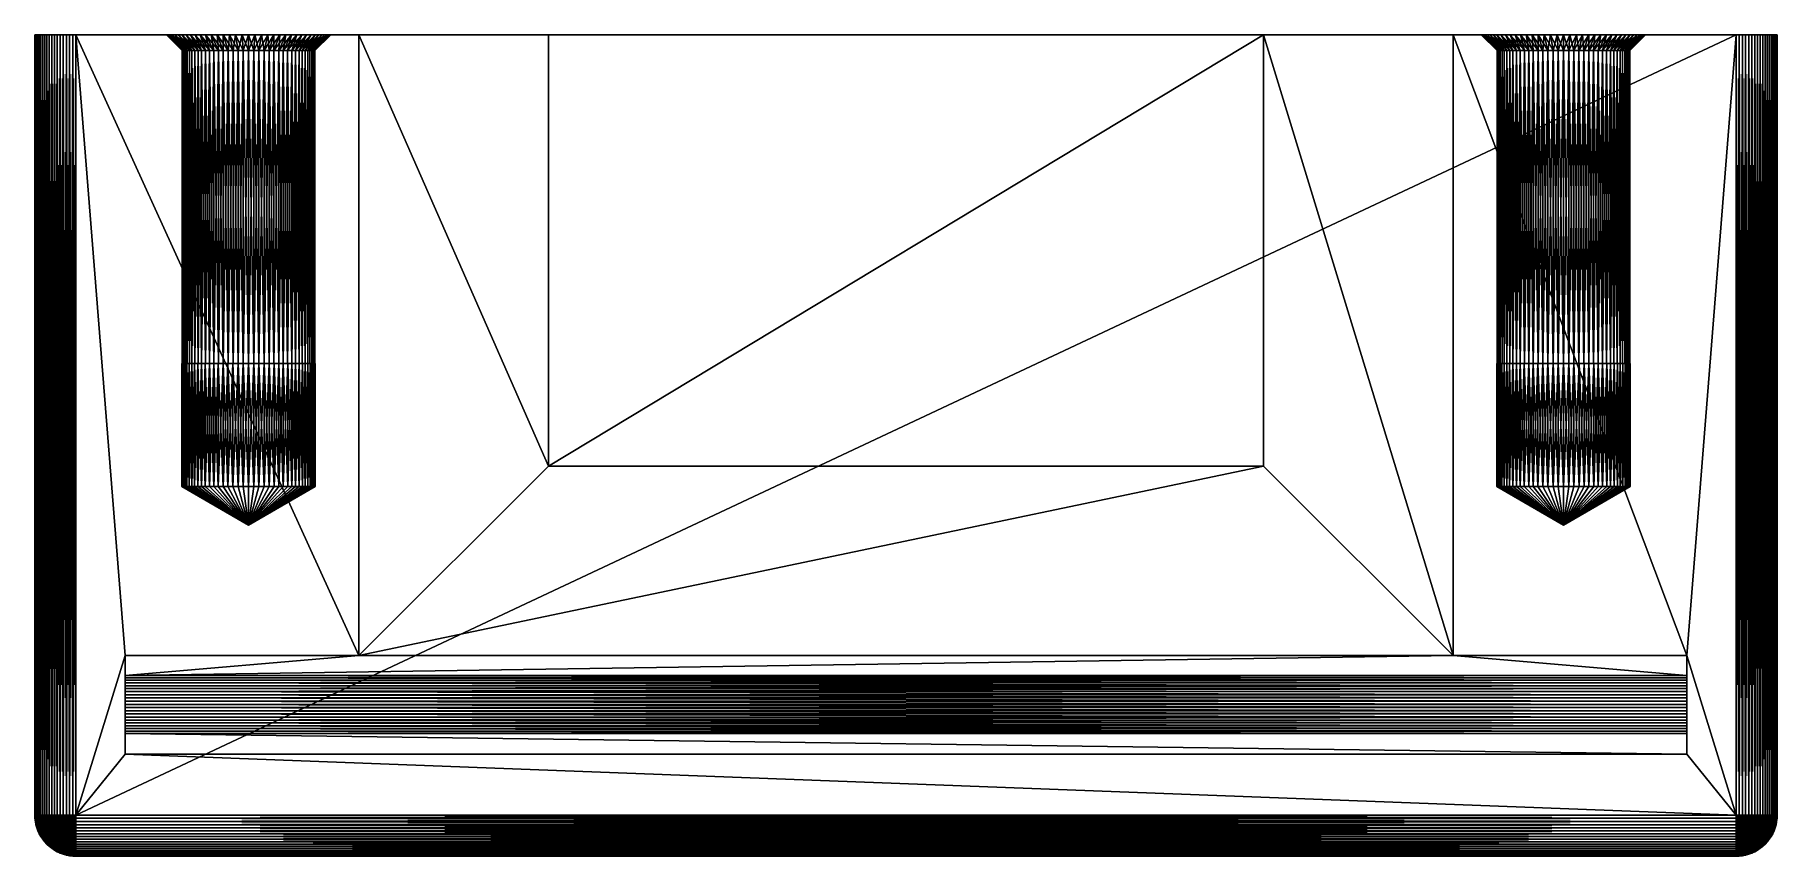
# Model space of a CAD drawing. Header units: millimetres. Extents: x -5.2 to 37.2, y -20 to 0.
import ezdxf

# ---------------------------------------------------------------- set-up
doc = ezdxf.new("R2010")
doc.units = ezdxf.units.MM
doc.layers.add('001', color=4, linetype='Continuous', lineweight=35)
doc.layers.add('LOGO', color=4, linetype='Continuous', lineweight=35)

msp = doc.modelspace()

# ---------------------------------------------------------------- meshes
at = {"layer": '001', "color": 17, "lineweight": 18}
mesh = msp.add_polyface(dxfattribs=at)
corners = [(-3, -15.597, -4.738), (-3, -15.115, -4.25), (2.685, -15.115, -4.25), (-3, -15.655, -4.791), (-3, -15.716, -4.84), (-3, -15.781, -4.884), (-3, -15.849, -4.923), (-3, -15.92, -4.956), (-3, -15.994, -4.984), (-3, -16.069, -5.006), (-3, -16.146, -5.022), (-3, -16.224, -5.031), (-3, -16.303, -5.035), (-3, -16.381, -5.032), (-3, -16.459, -5.023), (-3, -16.536, -5.008), (-3, -16.612, -4.988), (-3, -16.686, -4.961), (-3, -16.757, -4.928), (-3, -16.826, -4.89), (-3, -16.891, -4.847), (-3, -16.953, -4.799), (-3, -17.011, -4.746), (-3, -17.513, -4.25), (-4.2, -19, -4.25), (-5.2, 0, -3.25), (-5.2, -19, -3.25), (-5.2, -19, 3.25), (-4.509, -19, 4.201), (-4.458, -19.023, 4.216), (-4.433, -19, 4.222), (-4.373, -19.015, 4.235), (-4.356, -19, 4.238), (-4.287, -19.008, 4.246), (-4.278, -19, 4.247), (-4.2, -19, 4.25), (-4.286, -19.015, 4.246), (-4.284, -19.023, 4.246), (-4.287, -19.008, -4.246), (-4.278, -19, -4.247), (-4.373, -19.015, -4.235), (-4.356, -19, -4.238), (-4.286, -19.015, -4.246), (-4.284, -19.023, -4.246), (-4.458, -19.023, -4.216), (-4.433, -19, -4.222)]
mesh.append_faces([[corners[k] for k in face] for face in [(28, 29, 30), (30, 31, 32), (32, 31, 33), (32, 33, 34), (39, 38, 40), (39, 40, 41), (41, 44, 45)]], dxfattribs={"color": 17})
mesh.append_faces([[corners[k] for k in face] for face in [(34, 35, 35), (35, 36, 35), (35, 37, 35), (24, 39, 24), (42, 24, 24), (43, 24, 24)]], dxfattribs={"vtx0": -1, "color": 17})
mesh.append_faces([[corners[k] for k in face] for face in [(24, 1, 23)]], dxfattribs={"vtx0": -1, "vtx2": -1, "color": 17})
mesh.append_faces([[corners[k] for k in face] for face in [(3, 4, 1), (4, 5, 1), (5, 6, 1), (6, 7, 1), (7, 8, 1), (8, 9, 1), (9, 10, 1), (10, 11, 1), (11, 12, 1), (12, 13, 1), (13, 14, 1), (14, 15, 1), (15, 16, 1), (16, 17, 1), (17, 18, 1), (18, 19, 1), (19, 20, 1), (20, 21, 1), (21, 22, 1)]], dxfattribs={"vtx1": -1, "vtx2": -1, "color": 17})
mesh.append_faces([[corners[k] for k in face] for face in [(0, 1, 2), (1, 0, 3), (22, 23, 1), (25, 26, 27), (34, 33, 35), (24, 38, 39), (42, 38, 24)]], dxfattribs={"vtx2": -1, "color": 17})
mesh = msp.add_polyface(dxfattribs=at)
corners = [(-5.2, 0, 3.25), (-5.2, -19, 3.25), (-5.197, -19, 3.328), (-5.197, 0, 3.328), (-5.188, -19, 3.406), (-5.188, 0, 3.406), (-5.172, -19, 3.483), (-5.172, 0, 3.483), (-5.151, -19, 3.559), (-5.124, -19, 3.633), (-5.091, -19, 3.704), (-5.091, 0, 3.704), (-5.124, 0, 3.633), (-5.053, -19, 3.772), (-5.053, 0, 3.772), (-5.009, -19, 3.838), (-5.009, 0, 3.838), (-4.96, -19, 3.899), (-4.96, 0, 3.899), (-4.907, -19, 3.957), (-4.907, 0, 3.957), (-4.849, -19, 4.01), (-4.849, 0, 4.01), (-4.788, -19, 4.059), (-4.788, 0, 4.059), (-4.722, -19, 4.103), (-4.722, 0, 4.103), (-4.654, -19, 4.141), (-4.583, -19, 4.174), (-4.509, -19, 4.201), (-4.509, 0, 4.201), (-4.583, 0, 4.174), (-4.433, -19, 4.222), (-4.433, 0, 4.222), (-4.356, -19, 4.238), (-4.356, 0, 4.238), (-4.278, -19, 4.247), (-4.278, 0, 4.247), (-4.2, -19, 4.25), (-5.2, -19, -3.25), (-5.197, 0, -3.328), (-5.197, -19, -3.328), (-5.188, 0, -3.406), (-5.188, -19, -3.406), (-5.172, 0, -3.483), (-5.172, -19, -3.483), (-5.151, 0, -3.559), (-5.151, -19, -3.559), (-5.124, 0, -3.633), (-5.091, -19, -3.704), (-5.124, -19, -3.633), (-5.053, 0, -3.772), (-5.053, -19, -3.772), (-5.009, 0, -3.838), (-5.009, -19, -3.838), (-4.96, 0, -3.899), (-4.96, -19, -3.899), (-4.907, 0, -3.957), (-4.907, -19, -3.957), (-4.849, 0, -4.01), (-4.849, -19, -4.01), (-4.788, 0, -4.059), (-4.788, -19, -4.059), (-4.722, 0, -4.103), (-4.722, -19, -4.103), (-4.654, 0, -4.141), (-4.654, -19, -4.141), (-4.583, 0, -4.174), (-4.509, -19, -4.201), (-4.583, -19, -4.174), (-4.433, 0, -4.222), (-4.433, -19, -4.222), (-4.356, 0, -4.238), (-4.356, -19, -4.238), (-4.278, 0, -4.247), (-4.278, -19, -4.247)]
mesh.append_faces([[corners[k] for k in face] for face in [(12, 8, 9), (31, 27, 28), (39, 40, 41), (41, 42, 43), (43, 44, 45), (45, 46, 47), (48, 49, 50), (49, 51, 52), (52, 53, 54), (54, 55, 56), (56, 57, 58), (58, 59, 60), (60, 61, 62), (62, 63, 64), (64, 65, 66), (67, 68, 69), (68, 70, 71), (71, 72, 73), (73, 74, 75)]], dxfattribs={"vtx0": -1, "color": 17})
mesh.append_faces([[corners[k] for k in face] for face in [(0, 1, 2), (3, 2, 4), (5, 4, 6), (7, 6, 8), (9, 10, 11), (11, 10, 13), (14, 13, 15), (16, 15, 17), (18, 17, 19), (20, 19, 21), (22, 21, 23), (24, 23, 25), (26, 25, 27), (28, 29, 30), (30, 29, 32), (33, 32, 34), (35, 34, 36), (37, 36, 38), (50, 47, 46), (69, 66, 65)]], dxfattribs={"vtx2": -1, "color": 17})
mesh = msp.add_polyface(dxfattribs=at)
corners = [(-1.498, -8, 0.62), (-1.493, -8, 0.618), (-1.44, -8, 0.734), (-1.444, -8, 0.736), (-1.542, -8, 0.501), (-1.537, -8, 0.499), (-1.576, -8, 0.378), (-1.571, -8, 0.377), (-1.601, -8, 0.254), (-1.596, -8, 0.253), (-1.616, -8, 0.127), (-1.611, -8, 0.127), (-1.621, -8), (-1.616, -8), (-1.616, -8, -0.127), (-1.611, -8, -0.127), (-1.601, -8, -0.254), (-1.596, -8, -0.253), (-1.576, -8, -0.378), (-1.571, -8, -0.377), (-1.542, -8, -0.501), (-1.537, -8, -0.499), (-1.498, -8, -0.62), (-1.493, -8, -0.618), (-1.444, -8, -0.736), (-1.44, -8, -0.734), (-1.382, -8, -0.847), (-5.2, 0, -3.25), (-5.2, -19, 3.25), (-5.2, 0, 3.25), (-5.197, -19, 3.328), (-5.197, 0, 3.328), (-5.188, -19, 3.406), (-5.188, 0, 3.406), (-5.172, -19, 3.483), (-5.172, 0, 3.483), (-5.151, -19, 3.559), (-5.151, 0, 3.559), (-5.124, -19, 3.633), (-5.091, 0, 3.704), (-5.124, 0, 3.633), (-5.053, -19, 3.772), (-5.053, 0, 3.772), (-5.009, -19, 3.838), (-5.009, 0, 3.838), (-4.96, -19, 3.899), (-4.96, 0, 3.899), (-4.907, -19, 3.957), (-4.907, 0, 3.957), (-4.849, -19, 4.01), (-4.849, 0, 4.01), (-4.788, -19, 4.059), (-4.788, 0, 4.059), (-4.722, -19, 4.103), (-4.722, 0, 4.103)]
mesh.append_faces([[corners[k] for k in face] for face in [(27, 28, 29), (29, 30, 31), (31, 32, 33), (33, 34, 35), (35, 36, 37), (38, 39, 40), (39, 41, 42), (42, 43, 44), (44, 45, 46), (46, 47, 48), (48, 49, 50), (50, 51, 52), (52, 53, 54)]], dxfattribs={"vtx0": -1, "color": 17})
mesh.append_faces([[corners[k] for k in face] for face in [(0, 1, 2), (4, 5, 1), (6, 7, 5), (8, 9, 7), (10, 11, 9), (12, 13, 11), (14, 15, 13), (16, 17, 15), (18, 19, 17), (20, 21, 19), (22, 23, 21), (24, 25, 23)]], dxfattribs={"vtx0": -1, "vtx2": -1, "color": 17})
mesh.append_faces([[corners[k] for k in face] for face in [(3, 0, 2), (0, 4, 1), (4, 6, 5), (6, 8, 7), (8, 10, 9), (10, 12, 11), (12, 14, 13), (14, 16, 15), (16, 18, 17), (18, 20, 19), (20, 22, 21), (22, 24, 23), (24, 26, 25)]], dxfattribs={"vtx1": -1, "vtx2": -1, "color": 17})
mesh.append_faces([[corners[k] for k in face] for face in [(40, 37, 36)]], dxfattribs={"vtx2": -1, "color": 17})
mesh = msp.add_polyface(dxfattribs=at)
corners = [(-1.616, -0.384), (-1.616, -8), (-1.611, -8, -0.127), (-1.611, -0.384, -0.127), (-1.596, -8, -0.253), (-1.596, -0.384, -0.253), (-1.571, -8, -0.377), (-1.571, -0.384, -0.377), (-1.537, -8, -0.499), (-1.537, -0.384, -0.499), (-1.537, -0.384, 0.499), (-1.537, -8, 0.499), (-1.571, -8, 0.377), (-1.571, -0.384, 0.377), (-1.596, -8, 0.253), (-1.596, -0.384, 0.253), (-1.611, -8, 0.127), (-1.611, -0.384, 0.127), (-4.722, 0, 4.103), (-4.654, -19, 4.141), (-4.654, 0, 4.141), (-4.583, -19, 4.174), (-4.509, 0, 4.201), (-4.583, 0, 4.174), (-4.433, -19, 4.222), (-4.433, 0, 4.222), (-4.356, -19, 4.238), (-4.356, 0, 4.238), (-4.278, -19, 4.247), (-4.278, 0, 4.247), (-4.2, -19, 4.25), (-4.2, 0, 4.25), (-5.2, -19, -3.25), (-5.2, 0, -3.25), (-5.197, 0, -3.328), (-5.197, -19, -3.328), (-5.188, 0, -3.406), (-5.188, -19, -3.406), (-5.172, 0, -3.483), (-5.172, -19, -3.483), (-5.151, 0, -3.559), (-5.124, 0, -3.633), (-5.091, 0, -3.704), (-5.091, -19, -3.704), (-5.124, -19, -3.633), (-5.053, 0, -3.772), (-5.053, -19, -3.772), (-5.009, 0, -3.838), (-5.009, -19, -3.838), (-4.96, 0, -3.899), (-4.96, -19, -3.899), (-4.907, 0, -3.957), (-4.907, -19, -3.957), (-4.849, 0, -4.01), (-4.849, -19, -4.01), (-4.788, 0, -4.059), (-4.788, -19, -4.059), (-4.722, 0, -4.103), (-4.722, -19, -4.103), (-4.654, 0, -4.141), (-4.583, 0, -4.174), (-4.509, 0, -4.201), (-4.509, -19, -4.201), (-4.583, -19, -4.174), (-4.433, 0, -4.222), (-4.433, -19, -4.222), (-4.356, 0, -4.238), (-4.356, -19, -4.238), (-4.278, 0, -4.247), (-4.278, -19, -4.247), (-4.2, 0, -4.25)]
mesh.append_faces([[corners[k] for k in face] for face in [(18, 19, 20), (21, 22, 23), (22, 24, 25), (25, 26, 27), (27, 28, 29), (29, 30, 31), (44, 40, 41), (63, 59, 60)]], dxfattribs={"vtx0": -1, "color": 17})
mesh.append_faces([[corners[k] for k in face] for face in [(3, 0, 2), (5, 3, 4), (7, 5, 6), (9, 7, 8)]], dxfattribs={"vtx1": -1, "color": 17})
mesh.append_faces([[corners[k] for k in face] for face in [(0, 1, 2), (3, 2, 4), (5, 4, 6), (7, 6, 8), (10, 11, 12), (13, 12, 14), (15, 14, 16), (17, 16, 1), (23, 20, 19), (32, 33, 34), (35, 34, 36), (37, 36, 38), (39, 38, 40), (41, 42, 43), (43, 42, 45), (46, 45, 47), (48, 47, 49), (50, 49, 51), (52, 51, 53), (54, 53, 55), (56, 55, 57), (58, 57, 59), (60, 61, 62), (62, 61, 64), (65, 64, 66), (67, 66, 68), (69, 68, 70)]], dxfattribs={"vtx2": -1, "color": 17})
mesh = msp.add_polyface(dxfattribs=at)
corners = [(-4.2, 0, -4.25), (-4.278, 0, -4.247), (-4.356, 0, -4.238), (-4.433, 0, -4.222), (-4.509, 0, -4.201), (-4.583, 0, -4.174), (-4.654, 0, -4.141), (-4.722, 0, -4.103), (-4.788, 0, -4.059), (-4.849, 0, -4.01), (-4.907, 0, -3.957), (-4.96, 0, -3.899), (-5.009, 0, -3.838), (-5.053, 0, -3.772), (-5.091, 0, -3.704), (-5.124, 0, -3.633), (-5.151, 0, -3.559), (-5.172, 0, -3.483), (-5.188, 0, -3.406), (-5.197, 0, -3.328), (-5.2, 0, -3.25), (-5.2, 0, 3.25), (-5.197, 0, 3.328), (-5.188, 0, 3.406), (-5.172, 0, 3.483), (-5.151, 0, 3.559), (-5.124, 0, 3.633), (-5.091, 0, 3.704), (-5.053, 0, 3.772), (-5.009, 0, 3.838), (-4.96, 0, 3.899), (-4.907, 0, 3.957), (-4.849, 0, 4.01), (-4.788, 0, 4.059), (-4.722, 0, 4.103), (-4.654, 0, 4.141), (-4.583, 0, 4.174), (-4.509, 0, 4.201), (-4.433, 0, 4.222), (-4.356, 0, 4.238), (-4.278, 0, 4.247)]
mesh.append_faces([[corners[k] for k in face] for face in [(2, 3, 0), (3, 4, 0), (4, 5, 0), (5, 6, 0), (6, 7, 0), (7, 8, 0), (8, 9, 0), (9, 10, 0), (10, 11, 0), (11, 12, 0), (12, 13, 0), (13, 14, 0), (14, 15, 0), (15, 16, 0), (16, 17, 0), (17, 18, 0), (18, 19, 0), (19, 20, 0), (20, 21, 0), (21, 22, 0), (22, 23, 0), (23, 24, 0), (24, 25, 0), (25, 26, 0), (26, 27, 0), (27, 28, 0), (28, 29, 0), (29, 30, 0), (30, 31, 0), (31, 32, 0), (32, 33, 0), (33, 34, 0), (34, 35, 0), (35, 36, 0), (36, 37, 0), (37, 38, 0), (38, 39, 0), (39, 40, 0)]], dxfattribs={"vtx1": -1, "vtx2": -1, "color": 17})
mesh.append_faces([[corners[k] for k in face] for face in [(0, 1, 2)]], dxfattribs={"vtx2": -1, "color": 17})
mesh = msp.add_polyface(dxfattribs=at)
corners = [(-3, -15.115, -4.25), (-4.2, -19, -4.25), (-4.2, 0, -4.25), (2.685, -15.115, -4.25), (-1.621, -8), (-1.621, -11), (-1.616, -11, -0.127), (-1.616, -8, -0.127), (-1.601, -11, -0.254), (-1.601, -8, -0.254), (-1.576, -11, -0.378), (-1.576, -8, -0.378), (-1.542, -11, -0.501), (-1.542, -8, -0.501), (-1.498, -11, -0.62), (-1.498, -8, -0.62), (-1.444, -11, -0.736), (-1.444, -8, -0.736), (-1.382, -11, -0.847), (-1.382, -8, -0.847), (-1.311, -11, -0.953), (-1.311, -8, -0.953), (-1.233, -11, -1.053), (-1.233, -8, -1.053), (-1.233, -8, 1.053), (-1.233, -11, 1.053), (-1.311, -11, 0.953), (-1.311, -8, 0.953), (-1.382, -11, 0.847), (-1.382, -8, 0.847), (-1.444, -11, 0.736), (-1.444, -8, 0.736), (-1.498, -11, 0.62), (-1.498, -8, 0.62), (-1.542, -11, 0.501), (-1.542, -8, 0.501), (-1.576, -11, 0.378), (-1.576, -8, 0.378), (-1.601, -11, 0.254), (-1.601, -8, 0.254), (-1.616, -11, 0.127), (-1.616, -8, 0.127), (-4.278, -19, -4.247)]
mesh.append_faces([[corners[k] for k in face] for face in [(42, 2, 1)]], dxfattribs={"vtx0": -1, "color": 17})
mesh.append_faces([[corners[k] for k in face] for face in [(0, 1, 2), (2, 3, 0)]], dxfattribs={"vtx0": -1, "vtx2": -1, "color": 17})
mesh.append_faces([[corners[k] for k in face] for face in [(7, 4, 6), (9, 7, 8), (11, 9, 10), (13, 11, 12), (15, 13, 14), (14, 16, 15), (19, 17, 18), (21, 19, 20), (23, 21, 22), (27, 24, 26), (29, 27, 28), (31, 29, 30), (33, 31, 32), (32, 34, 33), (37, 35, 36), (39, 37, 38), (41, 39, 40), (4, 41, 5)]], dxfattribs={"vtx1": -1, "color": 17})
mesh.append_faces([[corners[k] for k in face] for face in [(4, 5, 6), (7, 6, 8), (9, 8, 10), (11, 10, 12), (13, 12, 14), (16, 17, 15), (17, 16, 18), (19, 18, 20), (21, 20, 22), (24, 25, 26), (27, 26, 28), (29, 28, 30), (31, 30, 32), (34, 35, 33), (35, 34, 36), (37, 36, 38), (39, 38, 40), (41, 40, 5)]], dxfattribs={"vtx2": -1, "color": 17})
mesh = msp.add_polyface(dxfattribs=at)
corners = [(-1.994, 0, -0.157), (-2, 0), (-1.611, -0.384, -0.127), (-1.975, 0, -0.313), (-1.596, -0.384, -0.253), (-1.975, 0, 0.313), (-1.945, 0, 0.467), (-1.596, -0.384, 0.253), (-1.994, 0, 0.157), (-1.611, -0.384, 0.127), (-1.616, -0.384), (-0.618, 0, 1.902), (-0.765, 0, 1.848), (-4.2, 0, 4.25), (-0.908, 0, 1.782), (-1.045, 0, 1.705), (-1.176, 0, 1.618), (-1.299, 0, 1.521), (-1.414, 0, 1.414), (-4.278, 0, 4.247), (-1.521, 0, 1.299), (-1.618, 0, 1.176), (-1.705, 0, 1.045), (-1.782, 0, 0.908), (-1.848, 0, 0.765), (-1.902, 0, 0.618), (-4.2, 0, -4.25), (-1.945, 0, -0.467), (-1.902, 0, -0.618), (-1.848, 0, -0.765), (-1.782, 0, -0.908), (-1.705, 0, -1.045), (-1.618, 0, -1.176), (-1.521, 0, -1.299), (-1.414, 0, -1.414), (-1.299, 0, -1.521), (-1.176, 0, -1.618), (-1.045, 0, -1.705), (-0.908, 0, -1.782), (-0.765, 0, -1.848), (-0.618, 0, -1.902)]
mesh.append_faces([[corners[k] for k in face] for face in [(1, 26, 19)]], dxfattribs={"vtx0": -1, "vtx1": -1, "vtx2": -1, "color": 17})
mesh.append_faces([[corners[k] for k in face] for face in [(18, 19, 13)]], dxfattribs={"vtx0": -1, "vtx2": -1, "color": 17})
mesh.append_faces([[corners[k] for k in face] for face in [(0, 1, 2), (3, 0, 4), (5, 6, 7), (8, 5, 9), (1, 8, 10)]], dxfattribs={"vtx1": -1, "color": 17})
mesh.append_faces([[corners[k] for k in face] for face in [(11, 12, 13), (12, 14, 13), (14, 15, 13), (15, 16, 13), (16, 17, 13), (17, 18, 13), (18, 20, 19), (20, 21, 19), (21, 22, 19), (22, 23, 19), (23, 24, 19), (24, 25, 19), (25, 6, 19), (6, 5, 19), (5, 8, 19), (8, 1, 19), (1, 0, 26), (0, 3, 26), (3, 27, 26), (27, 28, 26), (28, 29, 26), (29, 30, 26), (30, 31, 26), (31, 32, 26), (32, 33, 26), (33, 34, 26), (34, 35, 26), (35, 36, 26), (36, 37, 26), (37, 38, 26), (38, 39, 26), (39, 40, 26)]], dxfattribs={"vtx1": -1, "vtx2": -1, "color": 17})
mesh = msp.add_polyface(dxfattribs=at)
corners = [(-1.945, 0, -0.467), (-1.975, 0, -0.313), (-1.571, -0.384, -0.377), (-1.902, 0, -0.618), (-1.537, -0.384, -0.499), (-1.848, 0, -0.765), (-1.493, -0.384, -0.618), (-1.44, -0.384, -0.734), (-1.782, 0, -0.908), (-1.705, 0, -1.045), (-1.378, -0.384, -0.844), (-1.618, 0, -1.176), (-1.307, -0.384, -0.95), (-1.521, 0, -1.299), (-1.229, -0.384, -1.05), (-1.414, 0, -1.414), (-1.143, -0.384, -1.143), (-1.299, 0, -1.521), (-1.05, -0.384, -1.229), (-1.176, 0, -1.618), (-0.95, -0.384, -1.307), (-1.045, 0, -1.705), (-0.844, -0.384, -1.378), (-0.908, 0, -1.782), (-0.734, -0.384, -1.44), (-0.765, 0, -1.848), (-0.618, -0.384, -1.493), (-0.499, -0.384, -1.537), (-0.618, 0, -1.902), (-0.765, 0, 1.848), (-0.618, 0, 1.902), (-0.618, -0.384, 1.493), (-0.734, -0.384, 1.44), (-0.908, 0, 1.782), (-1.045, 0, 1.705), (-0.844, -0.384, 1.378), (-1.176, 0, 1.618), (-0.95, -0.384, 1.307), (-1.299, 0, 1.521), (-1.05, -0.384, 1.229), (-1.414, 0, 1.414), (-1.143, -0.384, 1.143), (-1.521, 0, 1.299), (-1.229, -0.384, 1.05), (-1.618, 0, 1.176), (-1.307, -0.384, 0.95), (-1.705, 0, 1.045), (-1.378, -0.384, 0.844), (-1.782, 0, 0.908), (-1.44, -0.384, 0.734), (-1.848, 0, 0.765), (-1.493, -0.384, 0.618), (-1.537, -0.384, 0.499), (-1.902, 0, 0.618), (-1.571, -0.384, 0.377), (-1.945, 0, 0.467), (-1.596, -0.384, 0.253), (-1.975, 0, 0.313), (-1.611, -0.384, 0.127), (-1.994, 0, 0.157), (-1.616, -0.384), (0.618, 0, 1.902), (0.467, 0, 1.945), (-4.2, 0, 4.25), (0.313, 0, 1.975), (0.157, 0, 1.994), (0, 0, 2), (-0.157, 0, 1.994), (-0.313, 0, 1.975), (-0.467, 0, 1.945), (2.685, 0, -4.25), (-4.2, 0, -4.25)]
mesh.append_faces([[corners[k] for k in face] for face in [(28, 70, 71)]], dxfattribs={"vtx0": -1, "vtx2": -1, "color": 17})
mesh.append_faces([[corners[k] for k in face] for face in [(0, 1, 2), (3, 0, 4), (5, 3, 6), (9, 8, 10), (11, 9, 12), (13, 11, 14), (15, 13, 16), (17, 15, 18), (19, 17, 20), (21, 19, 22), (23, 21, 24), (25, 23, 26), (29, 30, 31), (34, 33, 35), (36, 34, 37), (38, 36, 39), (40, 38, 41), (42, 40, 43), (44, 42, 45), (46, 44, 47), (48, 46, 49), (50, 48, 51), (55, 53, 54)]], dxfattribs={"vtx1": -1, "color": 17})
mesh.append_faces([[corners[k] for k in face] for face in [(61, 62, 63), (62, 64, 63), (64, 65, 63), (65, 66, 63), (66, 67, 63), (67, 68, 63), (68, 69, 63), (69, 30, 63)]], dxfattribs={"vtx1": -1, "vtx2": -1, "color": 17})
mesh.append_faces([[corners[k] for k in face] for face in [(7, 8, 5), (27, 28, 25), (32, 33, 29), (52, 53, 50), (53, 52, 54), (55, 54, 56), (57, 56, 58), (59, 58, 60)]], dxfattribs={"vtx2": -1, "color": 17})
mesh = msp.add_polyface(dxfattribs=at)
corners = [(-4.2, 0, -4.25), (2.685, 0, -4.25), (2.685, -15.115, -4.25), (-0.618, 0, -1.902), (-0.499, -0.384, -1.537), (-0.377, -0.384, -1.571), (-0.467, 0, -1.945), (-0.253, -0.384, -1.596), (-0.313, 0, -1.975), (-0.127, -0.384, -1.611), (-0.157, 0, -1.994), (0, -0.384, -1.616), (0, 0, -2), (0.127, -0.384, -1.611), (0.157, 0, -1.994), (0.253, -0.384, -1.596), (0.313, 0, -1.975), (0.377, -0.384, -1.571), (0.467, 0, -1.945), (0.499, -0.384, -1.537), (0.618, 0, -1.902), (0.618, -0.384, -1.493), (0.734, -0.384, -1.44), (0.765, 0, -1.848), (0.908, 0, -1.782), (0.844, -0.384, -1.378), (-0.499, -8, -1.537), (-0.618, -0.384, -1.493), (-0.377, -8, -1.571), (-0.253, -8, -1.596), (-0.127, -8, -1.611), (0, -8, -1.616), (0.127, -8, -1.611), (0.253, -8, -1.596), (0.377, -8, -1.571), (0.499, -8, -1.537), (0.618, -8, -1.493), (0.734, -8, -1.44), (0.844, -8, -1.378), (0.95, -0.384, -1.307), (0.95, -8, -1.307), (1.05, -0.384, -1.229), (1.05, -8, -1.229), (0.95, -0.384, 1.307), (1.05, -0.384, 1.229), (0.95, -8, 1.307), (0.844, -0.384, 1.378), (0.844, -8, 1.378), (0.734, -0.384, 1.44), (0.734, -8, 1.44), (0.618, -0.384, 1.493), (0.618, -8, 1.493), (0.499, -8, 1.537), (0.499, -0.384, 1.537), (0.377, -0.384, 1.571), (0.377, -8, 1.571), (0.253, -0.384, 1.596), (0.253, -8, 1.596), (0.127, -0.384, 1.611), (0.127, -8, 1.611), (0, -0.384, 1.616), (0, -8, 1.616), (-0.127, -0.384, 1.611), (-0.127, -8, 1.611), (-0.253, -0.384, 1.596), (-0.253, -8, 1.596), (-0.377, -0.384, 1.571), (-0.377, -8, 1.571), (-0.499, -0.384, 1.537), (-0.499, -8, 1.537)]
mesh.append_faces([[corners[k] for k in face] for face in [(21, 22, 23), (5, 4, 28), (7, 5, 29), (9, 7, 30), (11, 9, 31), (13, 11, 32), (15, 13, 33), (17, 15, 34), (19, 17, 35), (21, 19, 36), (25, 22, 38), (39, 25, 40), (41, 39, 42), (43, 44, 45), (46, 43, 47), (48, 46, 49), (50, 48, 51), (54, 53, 55), (56, 54, 57), (58, 56, 59), (60, 58, 61), (62, 60, 63), (64, 62, 65), (66, 64, 67), (68, 66, 69)]], dxfattribs={"vtx1": -1, "color": 17})
mesh.append_faces([[corners[k] for k in face] for face in [(0, 1, 2), (3, 4, 5), (6, 5, 7), (8, 7, 9), (10, 9, 11), (12, 11, 13), (14, 13, 15), (16, 15, 17), (18, 17, 19), (20, 19, 21), (24, 22, 25), (26, 4, 27), (37, 22, 21), (52, 53, 50)]], dxfattribs={"vtx2": -1, "color": 17})
mesh = msp.add_polyface(dxfattribs=at)
corners = [(1.176, 0, -1.618), (1.045, 0, -1.705), (0.95, -0.384, -1.307), (1.05, -0.384, -1.229), (1.299, 0, -1.521), (1.143, -0.384, -1.143), (1.414, 0, -1.414), (1.229, -0.384, -1.05), (1.521, 0, -1.299), (1.307, -0.384, -0.95), (1.618, 0, -1.176), (1.378, -0.384, -0.844), (1.705, 0, -1.045), (1.44, -0.384, -0.734), (1.782, 0, 0.908), (1.44, -0.384, 0.734), (1.378, -0.384, 0.844), (1.705, 0, 1.045), (1.307, -0.384, 0.95), (1.618, 0, 1.176), (1.229, -0.384, 1.05), (1.521, 0, 1.299), (1.143, -0.384, 1.143), (1.414, 0, 1.414), (1.05, -0.384, 1.229), (1.299, 0, 1.521), (0.95, -0.384, 1.307), (1.176, 0, 1.618), (1.045, 0, 1.705), (0.844, -0.384, 1.378), (1.493, -0.384, -0.618), (1.493, -8, -0.618), (1.537, -8, -0.499), (1.537, -0.384, -0.499), (1.537, -0.384, 0.499), (1.571, -0.384, 0.377), (1.537, -8, 0.499), (1.493, -0.384, 0.618), (1.493, -8, 0.618), (1.44, -8, 0.734), (1.378, -8, 0.844), (1.307, -8, 0.95), (1.229, -8, 1.05), (1.143, -8, 1.143), (1.05, -8, 1.229), (0.618, 0, 1.902), (-4.2, 0, 4.25), (7.3, 0, 1.25), (0.157, 0, -1.994), (0.313, 0, -1.975), (2.685, 0, -4.25), (0.467, 0, -1.945), (0.618, 0, -1.902), (0.765, 0, -1.848), (0.908, 0, -1.782)]
mesh.append_faces([[corners[k] for k in face] for face in [(45, 46, 47)]], dxfattribs={"vtx0": -1, "vtx1": -1, "vtx2": -1, "color": 17})
mesh.append_faces([[corners[k] for k in face] for face in [(0, 1, 2), (4, 0, 3), (6, 4, 5), (8, 6, 7), (10, 8, 9), (19, 17, 18), (21, 19, 20), (23, 21, 22), (25, 23, 24), (27, 25, 26), (28, 27, 29), (30, 13, 31), (34, 35, 36), (37, 34, 38), (16, 15, 40), (18, 16, 41), (20, 18, 42), (22, 20, 43), (24, 22, 44)]], dxfattribs={"vtx1": -1, "color": 17})
mesh.append_faces([[corners[k] for k in face] for face in [(48, 49, 50), (49, 51, 50), (51, 52, 50), (52, 53, 50), (53, 54, 50), (54, 1, 50)]], dxfattribs={"vtx1": -1, "vtx2": -1, "color": 17})
mesh.append_faces([[corners[k] for k in face] for face in [(0, 2, 3), (4, 3, 5), (6, 5, 7), (8, 7, 9), (10, 9, 11), (12, 11, 13), (14, 15, 16), (17, 16, 18), (19, 18, 20), (21, 20, 22), (23, 22, 24), (25, 24, 26), (32, 33, 30), (39, 15, 37)]], dxfattribs={"vtx2": -1, "color": 17})
mesh = msp.add_polyface(dxfattribs=at)
corners = [(1.537, -0.384, -0.499), (1.902, 0, -0.618), (1.848, 0, -0.765), (1.945, 0, -0.467), (1.571, -0.384, -0.377), (1.975, 0, -0.313), (1.596, -0.384, -0.253), (1.994, 0, -0.157), (1.611, -0.384, -0.127), (2, 0), (1.616, -0.384), (1.994, 0, 0.157), (1.611, -0.384, 0.127), (1.975, 0, 0.313), (1.596, -0.384, 0.253), (1.945, 0, 0.467), (1.571, -0.384, 0.377), (1.902, 0, 0.618), (1.537, -0.384, 0.499), (2.685, 0, -4.25), (7.3, 0, 1.25), (7.3, -10.5, 1.25), (24.7, 0, 1.25), (1.848, 0, 0.765), (1.782, 0, 0.908), (1.705, 0, 1.045), (1.618, 0, 1.176), (1.521, 0, 1.299), (1.414, 0, 1.414), (1.299, 0, 1.521), (1.176, 0, 1.618), (1.045, 0, 1.705), (0.908, 0, 1.782), (0.765, 0, 1.848), (0.618, 0, 1.902), (1.299, 0, -1.521), (1.414, 0, -1.414), (1.521, 0, -1.299), (1.618, 0, -1.176), (1.705, 0, -1.045), (1.782, 0, -0.908), (-4.2, 0, 4.25), (-4.2, -19, 4.25), (36.2, 0, 4.25)]
mesh.append_faces([[corners[k] for k in face] for face in [(3, 1, 4), (5, 3, 6), (7, 5, 8), (9, 7, 10), (11, 9, 12), (13, 11, 14), (15, 13, 16), (17, 15, 18), (41, 42, 43)]], dxfattribs={"vtx1": -1, "color": 17})
mesh.append_faces([[corners[k] for k in face] for face in [(20, 19, 11), (11, 13, 20), (13, 15, 20), (15, 17, 20), (17, 23, 20), (23, 24, 20), (24, 25, 20), (25, 26, 20), (26, 27, 20), (27, 28, 20), (28, 29, 20), (29, 30, 20), (30, 31, 20), (31, 32, 20), (32, 33, 20), (33, 34, 20), (35, 36, 19), (36, 37, 19), (37, 38, 19), (38, 39, 19), (39, 40, 19), (40, 2, 19), (2, 1, 19), (1, 3, 19), (3, 5, 19), (5, 7, 19), (7, 9, 19), (9, 11, 19)]], dxfattribs={"vtx1": -1, "vtx2": -1, "color": 17})
mesh.append_faces([[corners[k] for k in face] for face in [(0, 1, 2), (19, 20, 21), (21, 20, 22)]], dxfattribs={"vtx2": -1, "color": 17})
mesh = msp.add_polyface(dxfattribs=at)
corners = [(35, -17.011, -4.746), (35, -17.513, -4.25), (-3, -17.011, -4.746), (35, -16.953, -4.799), (-3, -16.891, -4.847), (35, -16.891, -4.847), (-3, -16.826, -4.89), (35, -16.826, -4.89), (-3, -16.757, -4.928), (35, -16.757, -4.928), (-3, -16.686, -4.961), (35, -16.612, -4.988), (35, -16.686, -4.961), (-3, -16.536, -5.008), (35, -16.536, -5.008), (-3, -16.459, -5.023), (35, -16.459, -5.023), (-3, -16.381, -5.032), (35, -16.381, -5.032), (-3, -16.303, -5.035), (35, -16.303, -5.035), (-3, -16.224, -5.031), (35, -16.224, -5.031), (-3, -16.146, -5.022), (35, -16.146, -5.022), (-3, -16.069, -5.006), (35, -16.069, -5.006), (-3, -15.994, -4.984), (35, -15.994, -4.984), (-3, -15.92, -4.956), (35, -15.849, -4.923), (35, -15.92, -4.956), (-3, -15.781, -4.884), (35, -15.781, -4.884), (-3, -15.716, -4.84), (35, -15.716, -4.84), (-3, -15.655, -4.791), (35, -15.655, -4.791), (-3, -15.597, -4.738), (35, -15.597, -4.738), (29.315, -15.115, -4.25), (36.2, -19, -4.25), (-3, -17.513, -4.25), (2.685, -15.115, -4.25), (24.7, -10.5, 1.25), (-4.2, -20, -3.25), (36.2, -20, -3.25), (36.2, -20, 3.25), (-4.2, -20, 3.25), (36.2, -19.997, 3.328), (-4.2, -19.997, 3.328), (36.2, -19.988, 3.406), (-4.2, -19.988, 3.406), (36.2, -19.972, 3.483), (-4.2, -19.972, 3.483), (36.2, -19.951, 3.559), (36.2, -19.924, 3.633), (36.2, -19.891, 3.704), (-4.2, -19.891, 3.704), (-4.2, -19.924, 3.633), (36.2, -19.853, 3.772), (36.2, -19.383, 4.174), (36.2, -19.309, 4.201), (-4.2, -19.309, 4.201), (-4.2, -19, 4.25), (36.2, -19, 4.25), (36.2, 0, 4.25), (-4.2, -19.997, -3.328), (36.2, -19.997, -3.328), (-4.2, -19.988, -3.406), (36.2, -19.988, -3.406), (-4.2, -19.972, -3.483), (36.2, -19.972, -3.483), (-4.2, -19.951, -3.559), (36.2, -19.951, -3.559), (-4.2, -19.924, -3.633), (36.2, -19.891, -3.704), (36.2, -19.924, -3.633)]
mesh.append_faces([[corners[k] for k in face] for face in [(3, 4, 5), (2, 3, 0), (5, 6, 7), (7, 8, 9), (10, 11, 12), (11, 13, 14), (14, 15, 16), (16, 17, 18), (18, 19, 20), (20, 21, 22), (22, 23, 24), (24, 25, 26), (26, 27, 28), (29, 30, 31), (30, 32, 33), (33, 34, 35), (35, 36, 37), (37, 38, 39), (43, 44, 40), (59, 55, 56), (46, 67, 68), (68, 69, 70), (70, 71, 72), (72, 73, 74), (75, 76, 77)]], dxfattribs={"vtx0": -1, "color": 17})
mesh.append_faces([[corners[k] for k in face] for face in [(40, 39, 38), (41, 42, 1)]], dxfattribs={"vtx0": -1, "vtx2": -1, "color": 17})
mesh.append_faces([[corners[k] for k in face] for face in [(0, 1, 2)]], dxfattribs={"vtx1": -1, "color": 17})
mesh.append_faces([[corners[k] for k in face] for face in [(12, 9, 8), (31, 28, 27), (45, 46, 47), (48, 47, 49), (50, 49, 51), (52, 51, 53), (54, 53, 55), (56, 57, 58), (58, 57, 60), (61, 62, 63), (64, 65, 66)]], dxfattribs={"vtx2": -1, "color": 17})
mesh = msp.add_polyface(dxfattribs=at)
corners = [(30.379, -8), (30.379, -11), (30.384, -11, -0.127), (30.384, -8, -0.127), (30.399, -11, -0.254), (30.399, -8, -0.254), (30.424, -11, -0.378), (30.424, -8, -0.378), (30.399, -8, 0.254), (30.424, -8, 0.378), (30.399, -11, 0.254), (30.384, -11, 0.127), (30.384, -8, 0.127), (29.315, -15.115, -4.25), (24.7, -10.5, 1.25), (24.7, 0, 1.25), (-4.2, -19.853, 3.772), (36.2, -19.853, 3.772), (36.2, -19.809, 3.838), (-4.2, -19.809, 3.838), (36.2, -19.76, 3.899), (-4.2, -19.76, 3.899), (36.2, -19.707, 3.957), (-4.2, -19.707, 3.957), (36.2, -19.649, 4.01), (-4.2, -19.649, 4.01), (36.2, -19.588, 4.059), (-4.2, -19.588, 4.059), (36.2, -19.522, 4.103), (-4.2, -19.522, 4.103), (36.2, -19.454, 4.141), (-4.2, -19.383, 4.174), (36.2, -19.383, 4.174), (-4.2, -19.309, 4.201), (36.2, -19.309, 4.201), (36.2, -19.233, 4.222), (-4.2, -19.233, 4.222), (36.2, -19.156, 4.238), (-4.2, -19.156, 4.238), (36.2, -19.078, 4.247), (-4.2, -19.078, 4.247), (36.2, -19, 4.25), (36.2, -19.924, -3.633), (36.2, -19.951, -3.559), (-4.2, -19.951, -3.559), (36.2, -19.891, -3.704), (-4.2, -19.853, -3.772), (36.2, -19.853, -3.772), (-4.2, -19.809, -3.838), (36.2, -19.809, -3.838), (-4.2, -19.76, -3.899), (36.2, -19.76, -3.899), (-4.2, -19.707, -3.957), (36.2, -19.707, -3.957), (-4.2, -19.649, -4.01), (36.2, -19.649, -4.01), (-4.2, -19.588, -4.059), (36.2, -19.588, -4.059), (-4.2, -19.522, -4.103), (36.2, -19.522, -4.103), (-4.2, -19.454, -4.141), (36.2, -19.454, -4.141), (-4.2, -19.383, -4.174), (36.2, -19.309, -4.201), (36.2, -19.383, -4.174), (-4.2, -19.233, -4.222), (36.2, -19.233, -4.222), (-4.2, -19.156, -4.238), (36.2, -19.156, -4.238), (-4.2, -19.078, -4.247), (36.2, -19.078, -4.247), (-4.2, -19, -4.25), (36.2, -19, -4.25)]
mesh.append_faces([[corners[k] for k in face] for face in [(31, 30, 32), (45, 46, 47), (47, 48, 49), (49, 50, 51), (51, 52, 53), (53, 54, 55), (55, 56, 57), (57, 58, 59), (59, 60, 61), (62, 63, 64), (63, 65, 66), (66, 67, 68), (68, 69, 70), (70, 71, 72)]], dxfattribs={"vtx0": -1, "color": 17})
mesh.append_faces([[corners[k] for k in face] for face in [(3, 0, 2), (5, 3, 4), (7, 5, 6), (8, 9, 10), (12, 8, 11), (0, 12, 1)]], dxfattribs={"vtx1": -1, "color": 17})
mesh.append_faces([[corners[k] for k in face] for face in [(0, 1, 2), (3, 2, 4), (5, 4, 6), (8, 10, 11), (12, 11, 1), (13, 14, 15), (16, 17, 18), (19, 18, 20), (21, 20, 22), (23, 22, 24), (25, 24, 26), (27, 26, 28), (29, 28, 30), (33, 34, 35), (36, 35, 37), (38, 37, 39), (40, 39, 41), (42, 43, 44), (64, 61, 60)]], dxfattribs={"vtx2": -1, "color": 17})
mesh = msp.add_polyface(dxfattribs=at)
corners = [(30.006, 0, -0.157), (30, 0), (30.389, -0.384, -0.127), (30.025, 0, -0.313), (30.404, -0.384, -0.253), (30.055, 0, -0.467), (30.429, -0.384, -0.377), (30.098, 0, -0.618), (30.463, -0.384, -0.499), (30.463, -0.384, 0.499), (30.098, 0, 0.618), (30.152, 0, 0.765), (30.055, 0, 0.467), (30.429, -0.384, 0.377), (30.025, 0, 0.313), (30.404, -0.384, 0.253), (30.006, 0, 0.157), (30.389, -0.384, 0.127), (30.384, -0.384), (29.315, -15.115, -4.25), (24.7, 0, 1.25), (29.315, 0, -4.25), (24.7, -10.5, 1.25), (7.3, -10.5, 1.25), (31.092, 0, 1.782), (30.955, 0, 1.705), (30.824, 0, 1.618), (30.701, 0, 1.521), (30.586, 0, 1.414), (30.479, 0, 1.299), (30.382, 0, 1.176), (30.295, 0, 1.045), (30.218, 0, 0.908), (30.152, 0, -0.765), (30.218, 0, -0.908), (30.295, 0, -1.045), (30.382, 0, -1.176), (30.479, 0, -1.299), (30.586, 0, -1.414), (30.701, 0, -1.521), (7.3, 0, 1.25), (-4.2, 0, 4.25), (36.2, 0, 4.25)]
mesh.append_faces([[corners[k] for k in face] for face in [(19, 20, 21)]], dxfattribs={"vtx0": -1, "color": 17})
mesh.append_faces([[corners[k] for k in face] for face in [(16, 21, 20), (40, 41, 42)]], dxfattribs={"vtx0": -1, "vtx2": -1, "color": 17})
mesh.append_faces([[corners[k] for k in face] for face in [(0, 1, 2), (3, 0, 4), (5, 3, 6), (7, 5, 8), (12, 10, 13), (14, 12, 15), (16, 14, 17), (1, 16, 18), (22, 23, 20)]], dxfattribs={"vtx1": -1, "color": 17})
mesh.append_faces([[corners[k] for k in face] for face in [(24, 25, 20), (25, 26, 20), (26, 27, 20), (27, 28, 20), (28, 29, 20), (29, 30, 20), (30, 31, 20), (31, 32, 20), (32, 11, 20), (11, 10, 20), (10, 12, 20), (12, 14, 20), (14, 16, 20), (16, 1, 21), (1, 0, 21), (0, 3, 21), (3, 5, 21), (5, 7, 21), (7, 33, 21), (33, 34, 21), (34, 35, 21), (35, 36, 21), (36, 37, 21), (37, 38, 21), (38, 39, 21), (20, 40, 42)]], dxfattribs={"vtx1": -1, "vtx2": -1, "color": 17})
mesh.append_faces([[corners[k] for k in face] for face in [(9, 10, 11)]], dxfattribs={"vtx2": -1, "color": 17})
mesh = msp.add_polyface(dxfattribs=at)
corners = [(-2, 0), (-1.616, -0.384), (-1.611, -0.384, -0.127), (-1.994, 0, -0.157), (-1.596, -0.384, -0.253), (-1.975, 0, -0.313), (-1.571, -0.384, -0.377), (-1.945, 0, -0.467), (-1.537, -0.384, -0.499), (-1.902, 0, -0.618), (-1.493, -0.384, -0.618), (-1.44, -0.384, -0.734), (-1.848, 0, -0.765), (-1.782, 0, -0.908), (-1.378, -0.384, -0.844), (-1.705, 0, -1.045), (-1.307, -0.384, -0.95), (-1.618, 0, -1.176), (-1.229, -0.384, -1.05), (-1.521, 0, -1.299), (-1.143, -0.384, -1.143), (-1.414, 0, -1.414), (-1.05, -0.384, -1.229), (-1.299, 0, -1.521), (-0.95, -0.384, -1.307), (-1.176, 0, -1.618), (-0.844, -0.384, -1.378), (-1.045, 0, -1.705), (-0.734, -0.384, -1.44), (-0.908, 0, -1.782), (-0.618, -0.384, -1.493), (-0.499, -0.384, -1.537), (-0.765, 0, -1.848), (-0.618, 0, 1.902), (-0.499, -0.384, 1.537), (-0.618, -0.384, 1.493), (-0.734, -0.384, 1.44), (-0.765, 0, 1.848), (-0.908, 0, 1.782), (-0.844, -0.384, 1.378), (-1.045, 0, 1.705), (-0.95, -0.384, 1.307), (-1.176, 0, 1.618), (-1.05, -0.384, 1.229), (-1.299, 0, 1.521), (-1.143, -0.384, 1.143), (-1.414, 0, 1.414), (-1.229, -0.384, 1.05), (-1.521, 0, 1.299), (-1.307, -0.384, 0.95), (-1.618, 0, 1.176), (-1.378, -0.384, 0.844), (-1.705, 0, 1.045), (-1.44, -0.384, 0.734), (-1.782, 0, 0.908), (-1.493, -0.384, 0.618), (-1.537, -0.384, 0.499), (-1.848, 0, 0.765), (-1.143, -8, 1.143), (-1.229, -8, 1.05), (-1.307, -8, 0.95), (-1.378, -8, 0.844), (-1.44, -8, 0.734), (-1.493, -8, 0.618), (-1.537, -8, 0.499), (-1.571, -0.384, 0.377), (-1.571, -8, 0.377), (-1.596, -0.384, 0.253), (-1.596, -8, 0.253), (-1.611, -0.384, 0.127), (-1.611, -8, 0.127), (-1.616, -8)]
mesh.append_faces([[corners[k] for k in face] for face in [(10, 11, 12), (30, 31, 32), (35, 36, 37), (55, 56, 57), (45, 43, 58), (47, 45, 59), (49, 47, 60), (51, 49, 61), (53, 51, 62), (55, 53, 63), (65, 56, 66), (67, 65, 68), (69, 67, 70), (1, 69, 71)]], dxfattribs={"vtx1": -1, "color": 17})
mesh.append_faces([[corners[k] for k in face] for face in [(0, 1, 2), (3, 2, 4), (5, 4, 6), (7, 6, 8), (9, 8, 10), (13, 11, 14), (15, 14, 16), (17, 16, 18), (19, 18, 20), (21, 20, 22), (23, 22, 24), (25, 24, 26), (27, 26, 28), (29, 28, 30), (33, 34, 35), (38, 36, 39), (40, 39, 41), (42, 41, 43), (44, 43, 45), (46, 45, 47), (48, 47, 49), (50, 49, 51), (52, 51, 53), (54, 53, 55), (64, 56, 55)]], dxfattribs={"vtx2": -1, "color": 17})
mesh = msp.add_polyface(dxfattribs=at)
corners = [(-0.467, 0, -1.945), (-0.618, 0, -1.902), (-0.377, -0.384, -1.571), (-0.313, 0, -1.975), (-0.253, -0.384, -1.596), (-0.157, 0, -1.994), (-0.127, -0.384, -1.611), (0, 0, -2), (0, -0.384, -1.616), (0.157, 0, -1.994), (0.127, -0.384, -1.611), (0.313, 0, -1.975), (0.253, -0.384, -1.596), (0.467, 0, -1.945), (0.377, -0.384, -1.571), (0.618, 0, -1.902), (0.499, -0.384, -1.537), (0.765, 0, -1.848), (0.618, -0.384, -1.493), (0.734, -0.384, -1.44), (0.908, 0, -1.782), (1.045, 0, -1.705), (0.844, -0.384, -1.378), (0.95, -0.384, -1.307), (1.176, 0, 1.618), (0.95, -0.384, 1.307), (0.844, -0.384, 1.378), (1.045, 0, 1.705), (0.734, -0.384, 1.44), (0.908, 0, 1.782), (0.618, -0.384, 1.493), (0.765, 0, 1.848), (0.499, -0.384, 1.537), (0.618, 0, 1.902), (0.377, -0.384, 1.571), (0.467, 0, 1.945), (0.253, -0.384, 1.596), (0.313, 0, 1.975), (0.127, -0.384, 1.611), (0.157, 0, 1.994), (0, -0.384, 1.616), (0, 0, 2), (-0.127, -0.384, 1.611), (-0.157, 0, 1.994), (-0.253, -0.384, 1.596), (-0.313, 0, 1.975), (-0.377, -0.384, 1.571), (-0.467, 0, 1.945), (-0.499, -0.384, 1.537), (-0.618, 0, 1.902), (2.685, 0, -4.25)]
mesh.append_faces([[corners[k] for k in face] for face in [(0, 1, 2), (3, 0, 4), (5, 3, 6), (7, 5, 8), (9, 7, 10), (11, 9, 12), (13, 11, 14), (15, 13, 16), (17, 15, 18), (21, 20, 22), (29, 27, 28), (31, 29, 30), (30, 32, 31), (35, 33, 34), (37, 35, 36), (39, 37, 38), (41, 39, 40), (43, 41, 42), (45, 43, 44), (47, 45, 46), (49, 47, 48)]], dxfattribs={"vtx1": -1, "color": 17})
mesh.append_faces([[corners[k] for k in face] for face in [(1, 0, 50), (0, 3, 50), (3, 5, 50), (5, 7, 50), (7, 9, 50)]], dxfattribs={"vtx1": -1, "vtx2": -1, "color": 17})
mesh.append_faces([[corners[k] for k in face] for face in [(19, 20, 17), (21, 22, 23), (24, 25, 26), (27, 26, 28), (29, 28, 30), (32, 33, 31), (33, 32, 34), (35, 34, 36), (37, 36, 38), (39, 38, 40), (41, 40, 42), (43, 42, 44), (45, 44, 46), (47, 46, 48)]], dxfattribs={"vtx2": -1, "color": 17})
mesh = msp.add_polyface(dxfattribs=at)
corners = [(1.576, -8, -0.378), (1.571, -8, -0.377), (1.537, -8, -0.499), (1.601, -8, -0.254), (1.596, -8, -0.253), (1.616, -8, -0.127), (1.611, -8, -0.127), (1.705, 0, -1.045), (1.618, 0, -1.176), (1.378, -0.384, -0.844), (1.782, 0, -0.908), (1.44, -0.384, -0.734), (1.493, -0.384, -0.618), (1.848, 0, -0.765), (1.537, -0.384, -0.499), (1.902, 0, -0.618), (1.571, -0.384, -0.377), (1.945, 0, -0.467), (1.596, -0.384, -0.253), (1.975, 0, -0.313), (1.611, -0.384, -0.127), (1.994, 0, -0.157), (1.616, -0.384), (2, 0), (1.611, -0.384, 0.127), (1.994, 0, 0.157), (1.596, -0.384, 0.253), (1.975, 0, 0.313), (1.571, -0.384, 0.377), (1.945, 0, 0.467), (1.537, -0.384, 0.499), (1.902, 0, 0.618), (1.493, -0.384, 0.618), (1.848, 0, 0.765), (1.44, -0.384, 0.734), (1.782, 0, 0.908), (1.705, 0, 1.045), (1.378, -0.384, 0.844), (1.616, -8), (1.611, -8, 0.127), (1.596, -8, 0.253), (1.571, -8, 0.377), (1.537, -8, 0.499), (1.045, 0, -1.705), (1.176, 0, -1.618), (2.685, 0, -4.25), (1.299, 0, -1.521)]
mesh.append_faces([[corners[k] for k in face] for face in [(0, 1, 2), (3, 4, 1), (5, 6, 4)]], dxfattribs={"vtx0": -1, "vtx2": -1, "color": 17})
mesh.append_faces([[corners[k] for k in face] for face in [(7, 8, 9), (10, 7, 11), (13, 10, 12), (12, 14, 13), (33, 31, 32), (32, 34, 33), (36, 35, 37), (16, 14, 1), (18, 16, 4), (20, 18, 6), (22, 20, 38), (38, 39, 22), (26, 24, 40), (28, 26, 41)]], dxfattribs={"vtx1": -1, "color": 17})
mesh.append_faces([[corners[k] for k in face] for face in [(0, 3, 1), (3, 5, 4), (43, 44, 45), (44, 46, 45)]], dxfattribs={"vtx1": -1, "vtx2": -1, "color": 17})
mesh.append_faces([[corners[k] for k in face] for face in [(10, 11, 12), (15, 14, 16), (17, 16, 18), (19, 18, 20), (21, 20, 22), (23, 22, 24), (25, 24, 26), (27, 26, 28), (29, 28, 30), (31, 30, 32), (34, 35, 33), (16, 1, 4), (18, 4, 6), (20, 6, 38), (39, 24, 22), (24, 39, 40), (26, 40, 41), (28, 41, 42)]], dxfattribs={"vtx2": -1, "color": 17})
mesh = msp.add_polyface(dxfattribs=at)
corners = [(1.611, -8, -0.127), (1.616, -8, -0.127), (1.621, -8), (1.616, -8), (1.616, -8, 0.127), (1.611, -8, 0.127), (1.601, -8, 0.254), (1.596, -8, 0.253), (1.576, -8, 0.378), (1.571, -8, 0.377), (1.542, -8, 0.501), (1.537, -8, 0.499), (1.498, -8, 0.62), (1.493, -8, 0.618), (1.444, -8, 0.736), (1.44, -8, 0.734), (1.382, -8, 0.847), (1.378, -8, 0.844), (1.311, -8, 0.953), (1.307, -8, 0.95), (1.233, -8, 1.053), (1.311, -8, -0.953), (1.233, -8, -1.053), (1.311, -11, -0.953), (1.382, -8, -0.847), (1.382, -11, -0.847), (1.444, -8, -0.736), (1.444, -11, -0.736), (1.498, -8, -0.62), (1.498, -11, -0.62), (1.542, -11, -0.501), (1.542, -8, -0.501), (1.576, -8, -0.378), (1.576, -11, -0.378), (1.601, -8, -0.254), (1.601, -11, -0.254), (1.616, -11, -0.127), (1.621, -11), (1.616, -11, 0.127), (1.601, -11, 0.254), (1.576, -11, 0.378), (1.542, -11, 0.501), (1.498, -11, 0.62), (1.444, -11, 0.736), (1.382, -11, 0.847), (1.311, -11, 0.953), (1.233, -11, 1.053), (2.685, 0, -4.25), (7.3, -10.5, 1.25), (2.685, -15.115, -4.25)]
mesh.append_faces([[corners[k] for k in face] for face in [(47, 48, 49)]], dxfattribs={"vtx0": -1, "color": 17})
mesh.append_faces([[corners[k] for k in face] for face in [(0, 1, 2), (4, 5, 3), (6, 7, 5), (8, 9, 7), (10, 11, 9), (12, 13, 11), (14, 15, 13), (16, 17, 15), (18, 19, 17)]], dxfattribs={"vtx0": -1, "vtx2": -1, "color": 17})
mesh.append_faces([[corners[k] for k in face] for face in [(21, 22, 23), (24, 21, 25), (26, 24, 27), (28, 26, 29), (32, 31, 33), (34, 32, 35), (1, 34, 36), (2, 1, 37), (6, 4, 39), (8, 6, 40), (10, 8, 41), (12, 10, 42), (16, 14, 44), (18, 16, 45)]], dxfattribs={"vtx1": -1, "color": 17})
mesh.append_faces([[corners[k] for k in face] for face in [(3, 0, 2), (2, 4, 3), (4, 6, 5), (6, 8, 7), (8, 10, 9), (10, 12, 11), (12, 14, 13), (14, 16, 15), (16, 18, 17), (18, 20, 19)]], dxfattribs={"vtx1": -1, "vtx2": -1, "color": 17})
mesh.append_faces([[corners[k] for k in face] for face in [(30, 31, 28), (38, 4, 2), (43, 14, 12), (14, 43, 44), (16, 44, 45), (18, 45, 46)]], dxfattribs={"vtx2": -1, "color": 17})
mesh = msp.add_polyface(dxfattribs=at)
corners = [(30.218, 0, -0.908), (30.56, -0.384, -0.734), (30.622, -0.384, -0.844), (30.295, 0, -1.045), (30.693, -0.384, -0.95), (30.382, 0, -1.176), (30.771, -0.384, -1.05), (30.479, 0, -1.299), (30.857, -0.384, -1.143), (30.586, 0, -1.414), (30.95, -0.384, -1.229), (30.701, 0, -1.521), (30.701, 0, 1.521), (30.824, 0, 1.618), (30.95, -0.384, 1.229), (30.586, 0, 1.414), (30.857, -0.384, 1.143), (30.771, -0.384, 1.05), (30.479, 0, 1.299), (30.693, -0.384, 0.95), (30.382, 0, 1.176), (30.622, -0.384, 0.844), (30.295, 0, 1.045), (30.56, -0.384, 0.734), (30.218, 0, 0.908), (30.507, -0.384, 0.618), (30.429, -0.384, -0.377), (30.404, -0.384, -0.253), (30.429, -8, -0.377), (30.463, -0.384, -0.499), (30.463, -8, -0.499), (30.507, -0.384, -0.618), (30.507, -8, -0.618), (30.56, -8, -0.734), (30.622, -8, -0.844), (30.693, -8, -0.95), (30.771, -8, -1.05), (30.771, -8, 1.05), (30.693, -8, 0.95), (30.622, -8, 0.844), (30.56, -8, 0.734), (30.507, -8, 0.618), (30.463, -8, 0.499), (30.463, -0.384, 0.499), (30.429, -8, 0.377), (30.429, -0.384, 0.377), (30.404, -8, 0.253), (24.7, 0, 1.25), (36.2, 0, 4.25), (31.092, 0, 1.782), (30.955, 0, -1.705), (31.092, 0, -1.782), (29.315, 0, -4.25), (31.235, 0, -1.848), (31.382, 0, -1.902), (31.533, 0, -1.945)]
mesh.append_faces([[corners[k] for k in face] for face in [(47, 48, 49)]], dxfattribs={"vtx0": -1, "vtx1": -1, "vtx2": -1, "color": 17})
mesh.append_faces([[corners[k] for k in face] for face in [(5, 3, 4), (7, 5, 6), (9, 7, 8), (11, 9, 10), (12, 13, 14), (15, 12, 16), (18, 15, 17), (20, 18, 19), (22, 20, 21), (26, 27, 28), (29, 26, 30), (31, 29, 32), (2, 1, 34), (4, 2, 35), (6, 4, 36), (17, 16, 37), (19, 17, 38), (21, 19, 39), (23, 21, 40), (25, 23, 41), (45, 43, 44)]], dxfattribs={"vtx1": -1, "color": 17})
mesh.append_faces([[corners[k] for k in face] for face in [(50, 51, 52), (51, 53, 52), (53, 54, 52), (54, 55, 52)]], dxfattribs={"vtx1": -1, "vtx2": -1, "color": 17})
mesh.append_faces([[corners[k] for k in face] for face in [(0, 1, 2), (3, 2, 4), (5, 4, 6), (7, 6, 8), (9, 8, 10), (15, 16, 17), (18, 17, 19), (20, 19, 21), (22, 21, 23), (24, 23, 25), (33, 1, 31), (42, 43, 25), (43, 42, 44), (45, 44, 46)]], dxfattribs={"vtx2": -1, "color": 17})
mesh = msp.add_polyface(dxfattribs=at)
corners = [(35, -15.115, -4.25), (29.315, -15.115, -4.25), (29.315, 0, -4.25), (32, -11.936), (30.384, -11, -0.127), (30.379, -11), (30.399, -11, -0.254), (30.424, -11, -0.378), (30.458, -11, -0.501), (30.502, -11, -0.62), (30.556, -11, -0.736), (30.618, -11, -0.847), (30.689, -11, -0.953), (30.767, -11, -1.053), (30.854, -11, -1.146), (30.947, -11, -1.233), (31.047, -11, -1.311), (31.153, -11, -1.382), (31.047, -11, 1.311), (31.153, -11, 1.382), (30.947, -11, 1.233), (30.854, -11, 1.146), (30.767, -11, 1.053), (30.689, -11, 0.953), (30.618, -11, 0.847), (30.556, -11, 0.736), (30.502, -11, 0.62), (30.458, -11, 0.501), (30.424, -11, 0.378), (30.399, -11, 0.254), (30.384, -11, 0.127), (30.424, -8, -0.378), (30.458, -8, -0.501), (30.502, -8, -0.62), (30.556, -8, -0.736), (30.618, -8, -0.847), (30.689, -8, -0.953), (30.767, -8, -1.053), (30.854, -8, -1.146), (30.947, -8, -1.233), (31.047, -8, -1.311), (31.153, -8, -1.382), (31.264, -11, -1.444), (31.264, -8, -1.444), (31.38, -11, -1.498)]
mesh.append_faces([[corners[k] for k in face] for face in [(9, 8, 3), (26, 25, 3)]], dxfattribs={"color": 17})
mesh.append_faces([[corners[k] for k in face] for face in [(3, 4, 5), (3, 10, 9), (3, 11, 10), (3, 12, 11), (3, 13, 12), (3, 18, 19), (3, 20, 18), (3, 21, 20), (3, 22, 21), (3, 27, 26), (3, 28, 27), (3, 29, 28), (3, 30, 29)]], dxfattribs={"vtx0": -1, "vtx2": -1, "color": 17})
mesh.append_faces([[corners[k] for k in face] for face in [(9, 10, 33)]], dxfattribs={"vtx1": -1, "color": 17})
mesh.append_faces([[corners[k] for k in face] for face in [(0, 1, 2), (6, 4, 3), (7, 6, 3), (8, 7, 3), (14, 13, 3), (15, 14, 3), (16, 15, 3), (17, 16, 3), (23, 22, 3), (24, 23, 3), (25, 24, 3), (5, 30, 3), (31, 7, 8), (32, 8, 9), (34, 10, 11), (35, 11, 12), (36, 12, 13), (37, 13, 14), (38, 14, 15), (39, 15, 16), (40, 16, 17), (41, 17, 42), (43, 42, 44)]], dxfattribs={"vtx2": -1, "color": 17})
mesh = msp.add_polyface(dxfattribs=at)
corners = [(30.399, -8, 0.254), (30.404, -8, 0.253), (30.429, -8, 0.377), (30.424, -8, 0.378), (30.384, -8, 0.127), (30.389, -8, 0.127), (30.379, -8), (30.384, -8), (30.384, -8, -0.127), (30.389, -8, -0.127), (30.399, -8, -0.254), (30.404, -8, -0.253), (30.424, -8, -0.378), (30, 0), (30.384, -0.384), (30.389, -0.384, -0.127), (30.006, 0, -0.157), (30.404, -0.384, -0.253), (30.025, 0, -0.313), (30.429, -0.384, -0.377), (30.055, 0, -0.467), (30.463, -0.384, -0.499), (30.098, 0, -0.618), (30.507, -0.384, -0.618), (30.152, 0, -0.765), (30.56, -0.384, -0.734), (30.218, 0, -0.908), (30.295, 0, -1.045), (30.622, -0.384, -0.844), (30.218, 0, 0.908), (30.295, 0, 1.045), (30.56, -0.384, 0.734), (30.152, 0, 0.765), (30.507, -0.384, 0.618), (30.463, -0.384, 0.499), (30.098, 0, 0.618), (30.429, -0.384, 0.377), (30.055, 0, 0.467), (30.404, -0.384, 0.253), (30.025, 0, 0.313), (30.389, -0.384, 0.127), (30.006, 0, 0.157), (30.429, -8, -0.377), (30.701, 0, -1.521), (30.824, 0, -1.618), (29.315, 0, -4.25), (30.955, 0, -1.705)]
mesh.append_faces([[corners[k] for k in face] for face in [(0, 1, 2), (4, 5, 1), (6, 7, 5), (8, 9, 7), (10, 11, 9)]], dxfattribs={"vtx0": -1, "vtx2": -1, "color": 17})
mesh.append_faces([[corners[k] for k in face] for face in [(24, 22, 23), (23, 25, 24), (27, 26, 28), (29, 30, 31), (32, 29, 33), (33, 34, 32), (15, 14, 9), (17, 15, 11), (38, 36, 1), (40, 38, 5), (14, 40, 7)]], dxfattribs={"vtx1": -1, "color": 17})
mesh.append_faces([[corners[k] for k in face] for face in [(3, 0, 2), (0, 4, 1), (4, 6, 5), (6, 8, 7), (8, 10, 9), (10, 12, 11), (43, 44, 45), (44, 46, 45)]], dxfattribs={"vtx1": -1, "vtx2": -1, "color": 17})
mesh.append_faces([[corners[k] for k in face] for face in [(13, 14, 15), (16, 15, 17), (18, 17, 19), (20, 19, 21), (22, 21, 23), (25, 26, 24), (35, 34, 36), (37, 36, 38), (39, 38, 40), (41, 40, 14), (14, 7, 9), (15, 9, 11), (17, 11, 42), (38, 1, 5), (40, 5, 7)]], dxfattribs={"vtx2": -1, "color": 17})
mesh = msp.add_polyface(dxfattribs=at)
corners = [(30.824, 0, -1.618), (30.701, 0, -1.521), (31.05, -0.384, -1.307), (30.955, 0, -1.705), (31.156, -0.384, -1.378), (31.092, 0, -1.782), (31.266, -0.384, -1.44), (31.235, 0, -1.848), (31.382, -0.384, -1.493), (31.501, -0.384, -1.537), (31.382, 0, -1.902), (31.533, 0, -1.945), (31.623, -0.384, -1.571), (31.687, 0, -1.975), (31.747, -0.384, -1.596), (31.843, 0, -1.994), (31.873, -0.384, -1.611), (32, 0, -2), (32, -0.384, -1.616), (32.157, 0, -1.994), (32.127, -0.384, -1.611), (32.313, 0, -1.975), (32.253, -0.384, -1.596), (32.157, 0, 1.994), (32.313, 0, 1.975), (32.127, -0.384, 1.611), (32, -0.384, 1.616), (32, 0, 2), (31.873, -0.384, 1.611), (31.843, 0, 1.994), (31.747, -0.384, 1.596), (31.687, 0, 1.975), (31.623, -0.384, 1.571), (31.533, 0, 1.945), (31.501, -0.384, 1.537), (31.382, 0, 1.902), (31.382, -0.384, 1.493), (31.235, 0, 1.848), (31.266, -0.384, 1.44), (31.092, 0, 1.782), (31.156, -0.384, 1.378), (30.955, 0, 1.705), (31.05, -0.384, 1.307), (30.824, 0, 1.618), (30.95, -0.384, 1.229), (30.701, 0, 1.521), (30.857, -0.384, 1.143), (29.315, 0, -4.25), (32.467, 0, -1.945), (32.618, 0, -1.902), (32.765, 0, -1.848)]
mesh.append_faces([[corners[k] for k in face] for face in [(0, 1, 2), (3, 0, 4), (5, 3, 6), (7, 5, 8), (11, 10, 12), (13, 11, 14), (15, 13, 16), (17, 15, 18), (19, 17, 20), (21, 19, 22), (23, 24, 25), (27, 23, 26), (29, 27, 28), (31, 29, 30), (33, 31, 32), (35, 33, 34), (37, 35, 36), (36, 38, 37), (41, 39, 40), (43, 41, 42)]], dxfattribs={"vtx1": -1, "color": 17})
mesh.append_faces([[corners[k] for k in face] for face in [(11, 13, 47), (13, 15, 47), (15, 17, 47), (17, 19, 47), (19, 21, 47), (21, 48, 47), (48, 49, 47), (49, 50, 47)]], dxfattribs={"vtx1": -1, "vtx2": -1, "color": 17})
mesh.append_faces([[corners[k] for k in face] for face in [(9, 10, 7), (23, 25, 26), (27, 26, 28), (29, 28, 30), (31, 30, 32), (33, 32, 34), (35, 34, 36), (38, 39, 37), (39, 38, 40), (41, 40, 42), (43, 42, 44), (45, 44, 46)]], dxfattribs={"vtx2": -1, "color": 17})
mesh = msp.add_polyface(dxfattribs=at)
corners = [(29.315, -15.115, -4.25), (35, -15.115, -4.25), (35, -15.597, -4.738), (32, -11.936), (33.053, -11, -1.233), (33.146, -11, -1.146), (33.233, -11, -1.053), (33.311, -11, -0.953), (33.382, -11, -0.847), (33.444, -11, -0.736), (33.498, -11, -0.62), (33.542, -11, -0.501), (33.576, -11, -0.378), (33.601, -11, -0.254), (33.616, -11, -0.127), (33.621, -11), (33.616, -11, 0.127), (33.601, -11, 0.254), (33.576, -11, 0.378), (33.542, -11, 0.501), (33.498, -11, 0.62), (33.444, -11, 0.736), (33.382, -11, 0.847), (33.311, -11, 0.953), (36.278, -19, 4.247), (36.2, 0, 4.25), (36.2, -19, 4.25), (36.278, 0, -4.247), (36.278, -19, -4.247), (36.2, -19, -4.25)]
mesh.append_faces([[corners[k] for k in face] for face in [(4, 3, 3), (5, 3, 3), (6, 3, 3), (7, 3, 3), (8, 3, 3), (9, 3, 3), (11, 3, 3), (12, 3, 3), (13, 3, 3), (14, 3, 3), (15, 3, 3), (16, 3, 3), (17, 3, 3), (18, 3, 3), (19, 3, 3), (21, 3, 3), (22, 3, 3), (23, 3, 3), (24, 25, 26)]], dxfattribs={"vtx0": -1, "color": 17})
mesh.append_faces([[corners[k] for k in face] for face in [(3, 3, 10), (3, 3, 11), (3, 3, 12), (3, 3, 15), (3, 3, 16), (3, 3, 20), (3, 3, 21), (3, 3, 22), (3, 3, 23)]], dxfattribs={"vtx1": -1, "color": 17})
mesh.append_faces([[corners[k] for k in face] for face in [(3, 3, 4), (3, 3, 5), (3, 3, 6), (3, 3, 7), (3, 3, 8), (3, 3, 9), (3, 3, 14), (3, 3, 18), (3, 3, 19)]], dxfattribs={"vtx1": -1, "vtx2": -1, "color": 17})
mesh.append_faces([[corners[k] for k in face] for face in [(0, 1, 2), (27, 28, 29)]], dxfattribs={"vtx2": -1, "color": 17})
mesh = msp.add_polyface(dxfattribs=at)
corners = [(35, -15.115, -4.25), (29.315, 0, -4.25), (36.2, 0, -4.25), (32.499, -0.384, -1.537), (32.377, -0.384, -1.571), (32.499, -8, -1.537), (32.618, -0.384, -1.493), (32.618, -8, -1.493), (32.734, -8, -1.44), (32.734, -0.384, -1.44), (32.844, -0.384, -1.378), (32.844, -8, -1.378), (32.95, -0.384, -1.307), (32.95, -8, -1.307), (33.05, -0.384, -1.229), (33.05, -8, -1.229), (33.143, -0.384, -1.143), (33.143, -8, -1.143), (33.229, -0.384, -1.05), (33.229, -8, -1.05), (33.307, -0.384, -0.95), (33.307, -8, -0.95), (33.378, -0.384, -0.844), (33.378, -8, -0.844), (33.44, -0.384, -0.734), (33.44, -8, -0.734), (33.493, -0.384, -0.618), (33.493, -8, -0.618), (33.537, -8, -0.499), (33.537, -0.384, -0.499), (33.571, -0.384, -0.377), (33.571, -8, -0.377), (33.596, -0.384, -0.253), (33.596, -8, -0.253), (33.611, -0.384, -0.127), (33.611, -8, -0.127), (33.616, -0.384), (33.616, -8), (33.611, -8, 0.127), (33.611, -0.384, 0.127), (33.596, -0.384, 0.253), (33.596, -8, 0.253), (33.571, -8, 0.377), (33.571, -0.384, 0.377), (33.537, -8, 0.499), (33.537, -0.384, 0.499), (33.493, -8, 0.618), (33.493, -0.384, 0.618), (33.44, -8, 0.734), (33.44, -0.384, 0.734), (33.378, -8, 0.844), (33.378, -0.384, 0.844), (33.307, -8, 0.95), (33.307, -0.384, 0.95), (33.229, -8, 1.05), (33.229, -0.384, 1.05), (33.143, -8, 1.143), (33.143, -0.384, 1.143), (33.05, -8, 1.229), (33.05, -0.384, 1.229), (32.95, -8, 1.307), (32.95, -0.384, 1.307), (32.844, -8, 1.378), (32.844, -0.384, 1.378), (32.734, -8, 1.44), (32.734, -0.384, 1.44), (32.618, -8, 1.493), (32.499, -8, 1.537), (32.618, -0.384, 1.493), (32.499, -0.384, 1.537), (32.377, -8, 1.571)]
mesh.append_faces([[corners[k] for k in face] for face in [(0, 1, 2)]], dxfattribs={"vtx0": -1, "vtx2": -1, "color": 17})
mesh.append_faces([[corners[k] for k in face] for face in [(3, 4, 5), (6, 3, 7), (10, 9, 11), (12, 10, 13), (14, 12, 15), (16, 14, 17), (18, 16, 19), (20, 18, 21), (22, 20, 23), (24, 22, 25), (26, 24, 27), (30, 29, 31), (32, 30, 33), (34, 32, 35), (36, 34, 37), (40, 39, 41), (43, 40, 42), (45, 43, 44), (47, 45, 46), (46, 48, 47), (51, 49, 50), (66, 67, 68)]], dxfattribs={"vtx1": -1, "color": 17})
mesh.append_faces([[corners[k] for k in face] for face in [(8, 9, 6), (28, 29, 26), (38, 39, 36), (40, 41, 42), (43, 42, 44), (45, 44, 46), (48, 49, 47), (49, 48, 50), (51, 50, 52), (53, 52, 54), (55, 54, 56), (57, 56, 58), (59, 58, 60), (61, 60, 62), (63, 62, 64), (65, 64, 66), (69, 67, 70)]], dxfattribs={"vtx2": -1, "color": 17})
mesh = msp.add_polyface(dxfattribs=at)
corners = [(32.467, 0, -1.945), (32.313, 0, -1.975), (32.377, -0.384, -1.571), (32.618, 0, -1.902), (32.499, -0.384, -1.537), (32.765, 0, -1.848), (32.618, -0.384, -1.493), (32.734, -0.384, -1.44), (32.908, 0, -1.782), (33.045, 0, -1.705), (32.844, -0.384, -1.378), (33.176, 0, -1.618), (32.95, -0.384, -1.307), (33.299, 0, -1.521), (33.05, -0.384, -1.229), (33.414, 0, -1.414), (33.143, -0.384, -1.143), (33.521, 0, -1.299), (33.229, -0.384, -1.05), (33.618, 0, -1.176), (33.307, -0.384, -0.95), (33.705, 0, -1.045), (33.378, -0.384, -0.844), (33.782, 0, -0.908), (33.44, -0.384, -0.734), (33.848, 0, -0.765), (33.493, -0.384, -0.618), (33.44, -0.384, 0.734), (33.782, 0, 0.908), (33.848, 0, 0.765), (33.705, 0, 1.045), (33.378, -0.384, 0.844), (33.618, 0, 1.176), (33.307, -0.384, 0.95), (33.521, 0, 1.299), (33.229, -0.384, 1.05), (33.414, 0, 1.414), (33.143, -0.384, 1.143), (33.299, 0, 1.521), (33.05, -0.384, 1.229), (33.176, 0, 1.618), (32.95, -0.384, 1.307), (33.045, 0, 1.705), (32.844, -0.384, 1.378), (32.908, 0, 1.782), (32.734, -0.384, 1.44), (32.618, -0.384, 1.493), (32.765, 0, 1.848), (32.499, -0.384, 1.537), (32.618, 0, 1.902), (32.377, -0.384, 1.571), (32.467, 0, 1.945), (32.253, -0.384, 1.596), (32.313, 0, 1.975), (36.2, 0, 4.25), (32.157, 0, 1.994), (32, 0, 2), (31.843, 0, 1.994), (31.687, 0, 1.975), (31.533, 0, 1.945), (31.382, 0, 1.902), (31.235, 0, 1.848), (31.092, 0, 1.782), (36.2, 0, -4.25), (29.315, 0, -4.25)]
mesh.append_faces([[corners[k] for k in face] for face in [(5, 63, 64)]], dxfattribs={"vtx0": -1, "vtx2": -1, "color": 17})
mesh.append_faces([[corners[k] for k in face] for face in [(0, 1, 2), (3, 0, 4), (5, 3, 6), (9, 8, 10), (11, 9, 12), (13, 11, 14), (15, 13, 16), (17, 15, 18), (19, 17, 20), (21, 19, 22), (23, 21, 24), (25, 23, 26), (30, 28, 31), (32, 30, 33), (34, 32, 35), (36, 34, 37), (38, 36, 39), (40, 38, 41), (42, 40, 43), (44, 42, 45), (47, 44, 46), (46, 48, 47), (51, 49, 50), (53, 51, 52)]], dxfattribs={"vtx1": -1, "color": 17})
mesh.append_faces([[corners[k] for k in face] for face in [(51, 53, 54), (53, 55, 54), (55, 56, 54), (56, 57, 54), (57, 58, 54), (58, 59, 54), (59, 60, 54), (60, 61, 54), (61, 62, 54)]], dxfattribs={"vtx1": -1, "vtx2": -1, "color": 17})
mesh.append_faces([[corners[k] for k in face] for face in [(7, 8, 5), (27, 28, 29), (44, 45, 46), (48, 49, 47), (49, 48, 50), (51, 50, 52)]], dxfattribs={"vtx2": -1, "color": 17})
mesh = msp.add_polyface(dxfattribs=at)
corners = [(30.701, 0, -1.521), (30.95, -0.384, -1.229), (31.05, -0.384, -1.307), (30.824, 0, -1.618), (31.156, -0.384, -1.378), (30.955, 0, -1.705), (31.266, -0.384, -1.44), (31.092, 0, -1.782), (31.382, -0.384, -1.493), (31.501, -0.384, -1.537), (31.235, 0, -1.848), (31.382, 0, -1.902), (31.623, -0.384, -1.571), (31.533, 0, -1.945), (31.747, -0.384, -1.596), (31.687, 0, -1.975), (31.873, -0.384, -1.611), (31.843, 0, -1.994), (32, -0.384, -1.616), (32, 0, -2), (32.127, -0.384, -1.611), (32.157, 0, -1.994), (32.253, -0.384, -1.596), (32.313, 0, -1.975), (32.377, -0.384, -1.571), (32.313, 0, 1.975), (32.253, -0.384, 1.596), (32.127, -0.384, 1.611), (30.857, -0.384, -1.143), (30.95, -8, -1.229), (31.05, -8, -1.307), (31.156, -8, -1.378), (31.266, -8, -1.44), (31.382, -8, -1.493), (31.501, -8, -1.537), (31.623, -8, -1.571), (31.747, -8, -1.596), (31.873, -8, -1.611), (32, -8, -1.616), (32.127, -8, -1.611), (32.253, -8, -1.596), (32.377, -8, -1.571), (32.377, -0.384, 1.571), (32.253, -8, 1.596), (32.127, -8, 1.611), (32, -0.384, 1.616), (32, -8, 1.616), (31.873, -0.384, 1.611), (31.873, -8, 1.611), (31.747, -0.384, 1.596), (31.747, -8, 1.596), (31.623, -0.384, 1.571), (31.623, -8, 1.571), (31.501, -0.384, 1.537), (31.501, -8, 1.537), (31.382, -0.384, 1.493), (31.382, -8, 1.493), (31.266, -8, 1.44), (31.266, -0.384, 1.44), (31.156, -0.384, 1.378), (31.156, -8, 1.378), (31.05, -0.384, 1.307), (31.05, -8, 1.307), (30.95, -0.384, 1.229), (30.95, -8, 1.229), (30.857, -0.384, 1.143), (30.857, -8, 1.143)]
mesh.append_faces([[corners[k] for k in face] for face in [(8, 9, 10), (1, 28, 29), (2, 1, 30), (4, 2, 31), (6, 4, 32), (8, 6, 33), (12, 9, 35), (14, 12, 36), (16, 14, 37), (18, 16, 38), (20, 18, 39), (22, 20, 40), (24, 22, 41), (26, 42, 43), (27, 26, 44), (45, 27, 46), (47, 45, 48), (49, 47, 50), (51, 49, 52), (53, 51, 54), (55, 53, 56), (59, 58, 60), (61, 59, 62), (63, 61, 64), (65, 63, 66)]], dxfattribs={"vtx1": -1, "color": 17})
mesh.append_faces([[corners[k] for k in face] for face in [(0, 1, 2), (3, 2, 4), (5, 4, 6), (7, 6, 8), (11, 9, 12), (13, 12, 14), (15, 14, 16), (17, 16, 18), (19, 18, 20), (21, 20, 22), (23, 22, 24), (25, 26, 27), (34, 9, 8), (57, 58, 55)]], dxfattribs={"vtx2": -1, "color": 17})
mesh = msp.add_polyface(dxfattribs=at)
corners = [(36.2, 0, -4.25), (36.2, -19, -4.25), (35, -15.115, -4.25), (33.444, -11, -0.736), (33.382, -11, -0.847), (32, -11.936), (33.498, -11, -0.62), (33.542, -11, -0.501), (33.576, -11, -0.378), (33.601, -11, -0.254), (33.616, -11, -0.127), (33.621, -11), (33.616, -11, 0.127), (33.601, -11, 0.254), (33.576, -11, 0.378), (33.542, -11, 0.501), (33.498, -11, 0.62), (33.444, -11, 0.736), (33.382, -11, 0.847), (32.953, -8, -1.311), (32.953, -11, -1.311), (33.053, -11, -1.233), (33.053, -8, -1.233), (33.146, -11, -1.146), (33.146, -8, -1.146), (33.233, -11, -1.053), (33.233, -8, -1.053), (33.311, -11, -0.953), (33.311, -8, -0.953), (33.382, -8, -0.847), (33.444, -8, -0.736), (33.498, -8, -0.62), (33.542, -8, -0.501), (33.576, -8, -0.378), (33.601, -8, -0.254), (33.616, -8, -0.127), (33.621, -8), (33.616, -8, 0.127), (33.601, -8, 0.254), (33.576, -8, 0.378), (33.542, -8, 0.501), (33.498, -8, 0.62), (33.444, -8, 0.736), (33.382, -8, 0.847), (33.311, -11, 0.953), (33.311, -8, 0.953), (33.233, -11, 1.053), (33.233, -8, 1.053), (33.146, -11, 1.146), (33.146, -8, 1.146), (33.053, -11, 1.233), (33.053, -8, 1.233), (32.953, -11, 1.311)]
mesh.append_faces([[corners[k] for k in face] for face in [(6, 3, 5), (16, 15, 5)]], dxfattribs={"color": 17})
mesh.append_faces([[corners[k] for k in face] for face in [(5, 7, 6), (5, 8, 7), (5, 9, 8), (5, 12, 11), (5, 13, 12), (5, 17, 16), (5, 18, 17)]], dxfattribs={"vtx0": -1, "vtx2": -1, "color": 17})
mesh.append_faces([[corners[k] for k in face] for face in [(22, 19, 21), (6, 7, 31), (11, 12, 36), (16, 17, 41)]], dxfattribs={"vtx1": -1, "color": 17})
mesh.append_faces([[corners[k] for k in face] for face in [(0, 1, 2)]], dxfattribs={"vtx1": -1, "vtx2": -1, "color": 17})
mesh.append_faces([[corners[k] for k in face] for face in [(3, 4, 5), (10, 9, 5), (11, 10, 5), (14, 13, 5), (15, 14, 5), (19, 20, 21), (22, 21, 23), (24, 23, 25), (26, 25, 27), (28, 27, 4), (29, 4, 3), (30, 3, 6), (32, 7, 8), (33, 8, 9), (34, 9, 10), (35, 10, 11), (37, 12, 13), (38, 13, 14), (39, 14, 15), (40, 15, 16), (42, 17, 18), (43, 18, 44), (45, 44, 46), (47, 46, 48), (49, 48, 50), (51, 50, 52)]], dxfattribs={"vtx2": -1, "color": 17})
mesh = msp.add_polyface(dxfattribs=at)
corners = [(33.233, -8, -1.053), (33.229, -8, -1.05), (33.143, -8, -1.143), (33.146, -8, -1.146), (33.311, -8, -0.953), (33.307, -8, -0.95), (33.382, -8, -0.847), (33.378, -8, -0.844), (33.444, -8, -0.736), (33.44, -8, -0.734), (33.498, -8, -0.62), (33.493, -8, -0.618), (33.542, -8, -0.501), (33.537, -8, -0.499), (33.576, -8, -0.378), (33.571, -8, -0.377), (33.601, -8, -0.254), (33.596, -8, -0.253), (33.616, -8, -0.127), (33.611, -8, -0.127), (32.377, -0.384, -1.571), (32.377, -8, -1.571), (32.499, -8, -1.537), (32.499, -0.384, -1.537), (32.618, -8, -1.493), (32.734, -8, -1.44), (32.618, -0.384, -1.493), (32.734, -0.384, -1.44), (32.844, -8, -1.378), (32.844, -0.384, -1.378), (32.95, -8, -1.307), (32.95, -0.384, -1.307), (33.05, -8, -1.229), (33.05, -0.384, -1.229), (33.143, -0.384, -1.143), (33.229, -0.384, -1.05), (33.307, -0.384, -0.95), (33.378, -0.384, -0.844), (33.44, -0.384, -0.734), (33.493, -0.384, -0.618), (33.537, -0.384, -0.499), (33.571, -0.384, -0.377), (33.596, -0.384, -0.253), (33.611, -0.384, -0.127), (33.616, -8), (33.611, -8, 0.127), (33.616, -0.384), (33.611, -0.384, 0.127), (33.596, -8, 0.253), (36.278, -19, 4.247), (36.278, 0, 4.247), (36.2, 0, 4.25), (36.278, 0, -4.247), (36.2, -19, -4.25), (36.2, 0, -4.25)]
mesh.append_faces([[corners[k] for k in face] for face in [(52, 53, 54)]], dxfattribs={"vtx0": -1, "color": 17})
mesh.append_faces([[corners[k] for k in face] for face in [(0, 1, 2), (4, 5, 1), (6, 7, 5), (8, 9, 7), (10, 11, 9), (12, 13, 11), (14, 15, 13), (16, 17, 15), (18, 19, 17)]], dxfattribs={"vtx0": -1, "vtx2": -1, "color": 17})
mesh.append_faces([[corners[k] for k in face] for face in [(24, 25, 26), (11, 13, 39), (44, 45, 46)]], dxfattribs={"vtx1": -1, "color": 17})
mesh.append_faces([[corners[k] for k in face] for face in [(3, 0, 2), (0, 4, 1), (4, 6, 5), (6, 8, 7), (8, 10, 9), (10, 12, 11), (12, 14, 13), (14, 16, 15), (16, 18, 17)]], dxfattribs={"vtx1": -1, "vtx2": -1, "color": 17})
mesh.append_faces([[corners[k] for k in face] for face in [(20, 21, 22), (23, 22, 24), (27, 25, 28), (29, 28, 30), (31, 30, 32), (33, 32, 2), (34, 2, 1), (35, 1, 5), (36, 5, 7), (37, 7, 9), (38, 9, 11), (40, 13, 15), (41, 15, 17), (42, 17, 19), (43, 19, 44), (47, 45, 48), (49, 50, 51)]], dxfattribs={"vtx2": -1, "color": 17})
mesh = msp.add_polyface(dxfattribs=at)
corners = [(32.467, 0, -1.945), (32.377, -0.384, -1.571), (32.499, -0.384, -1.537), (32.618, 0, -1.902), (32.618, -0.384, -1.493), (32.734, -0.384, -1.44), (32.765, 0, -1.848), (32.908, 0, -1.782), (32.844, -0.384, -1.378), (33.045, 0, -1.705), (32.95, -0.384, -1.307), (33.176, 0, -1.618), (33.05, -0.384, -1.229), (33.299, 0, -1.521), (33.143, -0.384, -1.143), (33.414, 0, -1.414), (33.229, -0.384, -1.05), (33.521, 0, -1.299), (33.307, -0.384, -0.95), (33.618, 0, -1.176), (33.378, -0.384, -0.844), (33.705, 0, -1.045), (33.44, -0.384, -0.734), (33.782, 0, -0.908), (33.493, -0.384, -0.618), (33.537, -0.384, -0.499), (33.848, 0, -0.765), (33.902, 0, -0.618), (33.571, -0.384, -0.377), (33.945, 0, -0.467), (33.596, -0.384, -0.253), (33.975, 0, -0.313), (33.611, -0.384, -0.127), (33.994, 0, 0.157), (33.611, -0.384, 0.127), (33.596, -0.384, 0.253), (33.975, 0, 0.313), (33.571, -0.384, 0.377), (33.945, 0, 0.467), (33.537, -0.384, 0.499), (33.902, 0, 0.618), (33.493, -0.384, 0.618), (33.44, -0.384, 0.734), (33.848, 0, 0.765), (33.782, 0, 0.908), (33.378, -0.384, 0.844), (33.705, 0, 1.045), (33.307, -0.384, 0.95), (33.618, 0, 1.176), (33.229, -0.384, 1.05), (33.521, 0, 1.299), (33.143, -0.384, 1.143), (33.414, 0, 1.414), (33.05, -0.384, 1.229), (33.299, 0, 1.521), (32.95, -0.384, 1.307), (33.176, 0, 1.618), (32.844, -0.384, 1.378), (33.045, 0, 1.705), (32.734, -0.384, 1.44), (33.307, -8, 0.95), (33.229, -8, 1.05), (33.143, -8, 1.143), (33.05, -8, 1.229), (32.95, -8, 1.307), (32.844, -8, 1.378), (32.734, -8, 1.44), (32.618, -0.384, 1.493), (32.618, -8, 1.493), (32.499, -8, 1.537), (32.499, -0.384, 1.537), (32.377, -0.384, 1.571), (32.377, -8, 1.571)]
mesh.append_faces([[corners[k] for k in face] for face in [(4, 5, 6), (24, 25, 26), (41, 42, 43), (47, 45, 60), (49, 47, 61), (51, 49, 62), (53, 51, 63), (55, 53, 64), (57, 55, 65), (59, 57, 66), (67, 59, 68), (71, 70, 72)]], dxfattribs={"vtx1": -1, "color": 17})
mesh.append_faces([[corners[k] for k in face] for face in [(0, 1, 2), (3, 2, 4), (7, 5, 8), (9, 8, 10), (11, 10, 12), (13, 12, 14), (15, 14, 16), (17, 16, 18), (19, 18, 20), (21, 20, 22), (23, 22, 24), (27, 25, 28), (29, 28, 30), (31, 30, 32), (33, 34, 35), (36, 35, 37), (38, 37, 39), (40, 39, 41), (44, 42, 45), (46, 45, 47), (48, 47, 49), (50, 49, 51), (52, 51, 53), (54, 53, 55), (56, 55, 57), (58, 57, 59), (69, 70, 67)]], dxfattribs={"vtx2": -1, "color": 17})
mesh = msp.add_polyface(dxfattribs=at)
corners = [(33.537, -0.384, -0.499), (33.902, 0, -0.618), (33.848, 0, -0.765), (33.945, 0, -0.467), (33.571, -0.384, -0.377), (33.975, 0, -0.313), (33.596, -0.384, -0.253), (33.994, 0, -0.157), (33.611, -0.384, -0.127), (33.616, -0.384), (34, 0), (33.611, -0.384, 0.127), (33.994, 0, 0.157), (33.975, 0, 0.313), (33.596, -0.384, 0.253), (33.945, 0, 0.467), (33.571, -0.384, 0.377), (33.902, 0, 0.618), (33.537, -0.384, 0.499), (33.848, 0, 0.765), (33.493, -0.384, 0.618), (33.782, 0, 0.908), (33.705, 0, 1.045), (37.2, 0, 3.25), (33.618, 0, 1.176), (37.009, 0, 3.838), (33.521, 0, 1.299), (36.654, 0, 4.141), (33.414, 0, 1.414), (36.278, 0, 4.247), (33.299, 0, 1.521), (36.2, 0, 4.25), (33.176, 0, 1.618), (33.045, 0, 1.705), (32.908, 0, 1.782), (32.765, 0, 1.848), (32.618, 0, 1.902), (32.467, 0, 1.945), (32.765, 0, -1.848), (32.908, 0, -1.782), (36.2, 0, -4.25), (33.045, 0, -1.705), (33.176, 0, -1.618), (33.299, 0, -1.521), (33.414, 0, -1.414), (33.521, 0, -1.299), (33.618, 0, -1.176), (33.705, 0, -1.045), (33.782, 0, -0.908)]
mesh.append_faces([[corners[k] for k in face] for face in [(3, 1, 4), (5, 3, 6), (7, 5, 8), (10, 7, 9), (12, 10, 11), (13, 12, 14), (15, 13, 16), (17, 15, 18), (19, 17, 20)]], dxfattribs={"vtx1": -1, "color": 17})
mesh.append_faces([[corners[k] for k in face] for face in [(21, 22, 23), (22, 24, 25), (24, 26, 27), (26, 28, 29), (28, 30, 31), (30, 32, 31), (32, 33, 31), (33, 34, 31), (34, 35, 31), (35, 36, 31), (36, 37, 31), (38, 39, 40), (39, 41, 40), (41, 42, 40), (42, 43, 40), (43, 44, 40), (44, 45, 40), (45, 46, 40), (46, 47, 40), (47, 48, 40), (48, 2, 40), (2, 1, 40), (1, 3, 40), (3, 5, 40), (5, 7, 40), (7, 10, 40), (10, 12, 40)]], dxfattribs={"vtx1": -1, "vtx2": -1, "color": 17})
mesh.append_faces([[corners[k] for k in face] for face in [(0, 1, 2), (7, 8, 9), (10, 9, 11)]], dxfattribs={"vtx2": -1, "color": 17})
mesh = msp.add_polyface(dxfattribs=at)
corners = [(33.994, 0, 0.157), (37.2, 0, 3.25), (37.2, 0, -3.25), (37.197, 0, -3.328), (37.188, 0, -3.406), (37.172, 0, -3.483), (37.151, 0, -3.559), (37.124, 0, -3.633), (37.091, 0, -3.704), (37.053, 0, -3.772), (37.009, 0, -3.838), (36.96, 0, -3.899), (36.907, 0, -3.957), (36.849, 0, -4.01), (36.788, 0, -4.059), (36.722, 0, -4.103), (36.654, 0, -4.141), (36.583, 0, -4.174), (36.509, 0, -4.201), (36.433, 0, -4.222), (36.356, 0, -4.238), (36.278, 0, -4.247), (36.2, 0, -4.25), (33.975, 0, 0.313), (33.945, 0, 0.467), (33.902, 0, 0.618), (33.848, 0, 0.765), (33.782, 0, 0.908), (33.705, 0, 1.045), (37.197, 0, 3.328), (37.009, 0, 3.838), (33.521, 0, 1.299), (36.583, 0, 4.174), (36.654, 0, 4.141), (36.722, 0, 4.103), (33.618, 0, 1.176), (36.788, 0, 4.059), (36.849, 0, 4.01), (36.907, 0, 3.957), (36.96, 0, 3.899), (33.414, 0, 1.414), (36.2, 0, 4.25), (36.278, 0, 4.247), (36.356, 0, 4.238), (36.433, 0, 4.222), (36.509, 0, 4.201)]
mesh.append_faces([[corners[k] for k in face] for face in [(29, 28, 30)]], dxfattribs={"vtx0": -1, "vtx1": -1, "vtx2": -1, "color": 17})
mesh.append_faces([[corners[k] for k in face] for face in [(0, 1, 2), (1, 0, 23), (28, 29, 1), (31, 32, 33), (40, 41, 42)]], dxfattribs={"vtx0": -1, "vtx2": -1, "color": 17})
mesh.append_faces([[corners[k] for k in face] for face in [(2, 3, 0), (3, 4, 0), (4, 5, 0), (5, 6, 0), (6, 7, 0), (7, 8, 0), (8, 9, 0), (9, 10, 0), (10, 11, 0), (11, 12, 0), (12, 13, 0), (13, 14, 0), (14, 15, 0), (15, 16, 0), (16, 17, 0), (17, 18, 0), (18, 19, 0), (19, 20, 0), (20, 21, 0), (21, 22, 0), (23, 24, 1), (24, 25, 1), (25, 26, 1), (26, 27, 1), (33, 34, 35), (34, 36, 35), (36, 37, 35), (37, 38, 35), (38, 39, 35), (39, 30, 35), (42, 43, 31), (43, 44, 31), (44, 45, 31), (45, 32, 31)]], dxfattribs={"vtx1": -1, "vtx2": -1, "color": 17})
mesh = msp.add_polyface(dxfattribs=at)
corners = [(37.2, -19, -3.25), (37.2, 0, 3.25), (37.2, -19, 3.25), (37.197, 0, 3.328), (37.197, -19, 3.328), (37.188, 0, 3.406), (37.188, -19, 3.406), (37.172, 0, 3.483), (37.172, -19, 3.483), (37.151, 0, 3.559), (37.151, -19, 3.559), (36.286, -19.015, -4.246), (36.284, -19.023, -4.246), (36.2, -19, -4.25), (36.371, -19.03, -4.235), (36.287, -19.008, -4.246), (36.373, -19.015, -4.235), (36.278, -19, -4.247), (36.356, -19, -4.238), (36.458, -19.023, -4.216), (36.433, -19, -4.222), (36.541, -19.03, -4.19), (36.509, -19, -4.201), (36.583, -19, -4.174), (36.654, -19, -4.141), (36.621, -19.037, -4.156), (36.698, -19.044, -4.116), (36.722, -19, -4.103), (36.771, -19.05, -4.069), (36.788, -19, -4.059), (36.84, -19.056, -4.016), (36.849, -19, -4.01), (36.904, -19.062, -3.957), (36.907, -19, -3.957), (36.904, -19.062, 3.957), (36.96, -19, 3.899), (36.907, -19, 3.957), (36.84, -19.056, 4.016), (36.849, -19, 4.01), (36.771, -19.05, 4.069), (36.788, -19, 4.059), (36.698, -19.044, 4.116), (36.722, -19, 4.103), (36.621, -19.037, 4.156), (36.654, -19, 4.141), (36.583, -19, 4.174), (36.509, -19, 4.201), (36.541, -19.03, 4.19), (36.458, -19.023, 4.216), (36.433, -19, 4.222), (36.373, -19.015, 4.235), (36.356, -19, 4.238), (36.286, -19.015, 4.246), (36.371, -19.03, 4.235), (36.287, -19.008, 4.246), (36.278, -19, 4.247), (36.2, -19, 4.25), (36.284, -19.023, 4.246)]
mesh.append_faces([[corners[k] for k in face] for face in [(16, 15, 17), (16, 17, 18), (19, 16, 18), (19, 18, 20), (21, 19, 20), (21, 20, 22), (23, 24, 25), (25, 21, 22), (25, 22, 23), (26, 24, 27), (28, 27, 29), (30, 29, 31), (32, 31, 33), (34, 35, 36), (37, 36, 38), (39, 38, 40), (41, 40, 42), (43, 42, 44), (45, 46, 47), (45, 47, 43), (43, 44, 45), (48, 47, 46), (48, 46, 49), (50, 48, 49), (50, 49, 51), (54, 50, 51), (54, 51, 55)]], dxfattribs={"color": 17})
mesh.append_faces([[corners[k] for k in face] for face in [(0, 1, 2), (2, 3, 4), (4, 5, 6), (6, 7, 8), (8, 9, 10), (14, 15, 16), (52, 50, 54)]], dxfattribs={"vtx0": -1, "color": 17})
mesh.append_faces([[corners[k] for k in face] for face in [(11, 12, 13), (14, 11, 15), (15, 11, 13), (52, 53, 50), (56, 57, 52), (56, 52, 54)]], dxfattribs={"vtx2": -1, "color": 17})
mesh = msp.add_polyface(dxfattribs=at)
corners = [(37.2, -19, -3.25), (37.2, 0, -3.25), (37.2, 0, 3.25), (37.2, -19, 3.25), (37.197, 0, 3.328), (37.197, -19, 3.328), (37.188, 0, 3.406), (37.188, -19, 3.406), (37.172, 0, 3.483), (37.172, -19, 3.483), (37.151, 0, 3.559), (37.124, 0, 3.633), (37.091, -19, 3.704), (37.124, -19, 3.633), (37.151, -19, 3.559), (37.053, 0, 3.772), (37.053, -19, 3.772), (37.009, 0, 3.838), (37.009, -19, 3.838), (36.96, 0, 3.899), (36.96, -19, 3.899), (36.907, 0, 3.957), (36.907, -19, 3.957), (36.849, 0, 4.01), (36.849, -19, 4.01), (36.788, 0, 4.059), (36.788, -19, 4.059), (36.722, 0, 4.103), (36.722, -19, 4.103), (36.654, 0, 4.141), (36.654, -19, 4.141), (36.583, 0, 4.174), (36.509, -19, 4.201), (36.583, -19, 4.174), (36.433, 0, 4.222), (36.433, -19, 4.222), (36.356, 0, 4.238), (36.356, -19, 4.238), (36.278, 0, 4.247), (36.278, -19, 4.247), (37.197, -19, -3.328), (37.197, 0, -3.328), (37.188, -19, -3.406), (37.188, 0, -3.406), (37.172, -19, -3.483), (37.172, 0, -3.483), (37.151, -19, -3.559), (37.124, -19, -3.633), (37.091, -19, -3.704), (37.091, 0, -3.704), (37.124, 0, -3.633), (37.053, -19, -3.772), (37.053, 0, -3.772), (37.009, -19, -3.838), (37.009, 0, -3.838), (36.96, -19, -3.899), (36.96, 0, -3.899), (36.907, -19, -3.957), (36.907, 0, -3.957), (36.849, -19, -4.01), (36.849, 0, -4.01), (36.788, -19, -4.059), (36.788, 0, -4.059), (36.722, -19, -4.103), (36.722, 0, -4.103), (36.654, -19, -4.141), (36.583, -19, -4.174), (36.509, -19, -4.201), (36.509, 0, -4.201), (36.583, 0, -4.174), (36.433, -19, -4.222), (36.433, 0, -4.222), (36.356, -19, -4.238), (36.356, 0, -4.238), (36.278, -19, -4.247)]
mesh.append_faces([[corners[k] for k in face] for face in [(11, 12, 13), (12, 15, 16), (16, 17, 18), (18, 19, 20), (20, 21, 22), (22, 23, 24), (24, 25, 26), (26, 27, 28), (28, 29, 30), (31, 32, 33), (32, 34, 35), (35, 36, 37), (37, 38, 39), (50, 46, 47), (69, 65, 66)]], dxfattribs={"vtx0": -1, "color": 17})
mesh.append_faces([[corners[k] for k in face] for face in [(0, 1, 2), (3, 2, 4), (5, 4, 6), (7, 6, 8), (9, 8, 10), (13, 14, 10), (33, 30, 29), (1, 0, 40), (41, 40, 42), (43, 42, 44), (45, 44, 46), (47, 48, 49), (49, 48, 51), (52, 51, 53), (54, 53, 55), (56, 55, 57), (58, 57, 59), (60, 59, 61), (62, 61, 63), (64, 63, 65), (66, 67, 68), (68, 67, 70), (71, 70, 72), (73, 72, 74)]], dxfattribs={"vtx2": -1, "color": 17})
mesh = msp.add_polyface(dxfattribs=at)
corners = [(37.009, 0, 3.838), (37.053, 0, 3.772), (37.091, 0, 3.704), (37.124, 0, 3.633), (37.151, 0, 3.559), (37.172, 0, 3.483), (37.188, 0, 3.406), (37.197, 0, 3.328), (37.091, -19, 3.704), (37.124, -19, 3.633), (37.053, -19, 3.772), (37.009, -19, 3.838), (36.96, 0, 3.899), (36.96, -19, 3.899), (36.907, 0, 3.957), (36.907, -19, 3.957), (36.849, 0, 4.01), (36.849, -19, 4.01), (36.788, 0, 4.059), (36.788, -19, 4.059), (36.722, 0, 4.103), (36.722, -19, 4.103), (36.654, 0, 4.141), (36.583, 0, 4.174), (36.509, 0, 4.201), (36.509, -19, 4.201), (36.583, -19, 4.174), (36.433, 0, 4.222), (36.433, -19, 4.222), (36.356, 0, 4.238), (36.356, -19, 4.238), (36.278, 0, 4.247), (37.2, 0, -3.25), (37.197, -19, -3.328), (37.197, 0, -3.328), (37.188, -19, -3.406), (37.188, 0, -3.406), (37.172, -19, -3.483), (37.172, 0, -3.483), (37.151, -19, -3.559), (37.151, 0, -3.559), (37.124, -19, -3.633), (37.091, 0, -3.704), (37.124, 0, -3.633), (37.053, -19, -3.772), (37.053, 0, -3.772), (37.009, -19, -3.838), (37.009, 0, -3.838), (36.96, -19, -3.899), (36.96, 0, -3.899), (36.907, -19, -3.957), (36.907, 0, -3.957), (36.849, -19, -4.01), (36.849, 0, -4.01), (36.788, -19, -4.059), (36.788, 0, -4.059), (36.722, -19, -4.103), (36.722, 0, -4.103), (36.654, -19, -4.141), (36.654, 0, -4.141), (36.583, -19, -4.174), (36.509, 0, -4.201), (36.583, 0, -4.174), (36.433, -19, -4.222), (36.433, 0, -4.222), (36.356, -19, -4.238), (36.356, 0, -4.238), (36.278, -19, -4.247), (36.278, 0, -4.247)]
mesh.append_faces([[corners[k] for k in face] for face in [(9, 4, 3), (26, 22, 23), (32, 33, 34), (34, 35, 36), (36, 37, 38), (38, 39, 40), (41, 42, 43), (42, 44, 45), (45, 46, 47), (47, 48, 49), (49, 50, 51), (51, 52, 53), (53, 54, 55), (55, 56, 57), (57, 58, 59), (60, 61, 62), (61, 63, 64), (64, 65, 66), (66, 67, 68)]], dxfattribs={"vtx0": -1, "color": 17})
mesh.append_faces([[corners[k] for k in face] for face in [(2, 3, 0), (3, 4, 0), (4, 5, 0), (5, 6, 0), (6, 7, 0)]], dxfattribs={"vtx1": -1, "vtx2": -1, "color": 17})
mesh.append_faces([[corners[k] for k in face] for face in [(0, 1, 2), (3, 2, 8), (8, 2, 1), (10, 1, 0), (11, 0, 12), (13, 12, 14), (15, 14, 16), (17, 16, 18), (19, 18, 20), (21, 20, 22), (23, 24, 25), (25, 24, 27), (28, 27, 29), (30, 29, 31), (43, 40, 39), (62, 59, 58)]], dxfattribs={"vtx2": -1, "color": 17})
mesh = msp.add_polyface(dxfattribs=at)
corners = [(-1.537, -0.384, -0.499), (-1.537, -8, -0.499), (-1.493, -8, -0.618), (-1.493, -0.384, -0.618), (-1.44, -8, -0.734), (-1.44, -0.384, -0.734), (-1.378, -8, -0.844), (-1.378, -0.384, -0.844), (-1.307, -8, -0.95), (-1.307, -0.384, -0.95), (-1.229, -8, -1.05), (-1.229, -0.384, -1.05), (-1.143, -8, -1.143), (-1.143, -0.384, -1.143), (-1.05, -8, -1.229), (-1.05, -0.384, -1.229), (-0.95, -8, -1.307), (-0.95, -0.384, -1.307), (-0.844, -8, -1.378), (-0.844, -0.384, -1.378), (-0.734, -8, -1.44), (-0.734, -0.384, -1.44), (-0.618, -8, -1.493), (-0.618, -0.384, -1.493), (-0.499, -8, -1.537), (-0.499, -0.384, 1.537), (-0.499, -8, 1.537), (-0.618, -8, 1.493), (-0.618, -0.384, 1.493), (-0.734, -8, 1.44), (-0.734, -0.384, 1.44), (-0.844, -8, 1.378), (-0.844, -0.384, 1.378), (-0.95, -8, 1.307), (-0.95, -0.384, 1.307), (-1.05, -8, 1.229), (-1.05, -0.384, 1.229), (-1.143, -8, 1.143), (-1.143, -0.384, 1.143), (-1.229, -8, 1.05), (-1.229, -0.384, 1.05), (-1.307, -8, 0.95), (-1.307, -0.384, 0.95), (-1.378, -8, 0.844), (-1.378, -0.384, 0.844), (-1.44, -8, 0.734), (-1.44, -0.384, 0.734), (-1.493, -8, 0.618), (-1.537, -8, 0.499), (-1.493, -0.384, 0.618)]
mesh.append_faces([[corners[k] for k in face] for face in [(3, 0, 2), (2, 4, 3), (7, 5, 6), (9, 7, 8), (11, 9, 10), (13, 11, 12), (15, 13, 14), (17, 15, 16), (19, 17, 18), (21, 19, 20), (23, 21, 22), (22, 24, 23), (28, 25, 27), (27, 29, 28), (32, 30, 31), (34, 32, 33), (36, 34, 35), (47, 48, 49)]], dxfattribs={"vtx1": -1, "color": 17})
mesh.append_faces([[corners[k] for k in face] for face in [(0, 1, 2), (4, 5, 3), (5, 4, 6), (7, 6, 8), (9, 8, 10), (11, 10, 12), (13, 12, 14), (15, 14, 16), (17, 16, 18), (19, 18, 20), (21, 20, 22), (25, 26, 27), (29, 30, 28), (30, 29, 31), (32, 31, 33), (34, 33, 35), (36, 35, 37), (38, 37, 39), (40, 39, 41), (42, 41, 43), (44, 43, 45), (46, 45, 47)]], dxfattribs={"vtx2": -1, "color": 17})
mesh = msp.add_polyface(dxfattribs=at)
corners = [(0.254, -8, -1.601), (0.378, -8, -1.576), (0.253, -8, -1.596), (0.501, -8, -1.542), (0.499, -8, -1.537), (0.377, -8, -1.571), (0.62, -8, -1.498), (0.618, -8, -1.493), (0.736, -8, -1.444), (0.734, -8, -1.44), (0.847, -8, -1.382), (0.844, -8, -1.378), (0.953, -8, -1.311), (0.95, -8, -1.307), (1.053, -8, -1.233), (1.05, -8, -1.229), (-0.499, -0.384, -1.537), (-0.499, -8, -1.537), (-0.377, -8, -1.571), (-0.377, -0.384, -1.571), (-0.253, -8, -1.596), (-0.253, -0.384, -1.596), (-0.127, -8, -1.611), (-0.127, -0.384, -1.611), (0, -8, -1.616), (0, -0.384, -1.616), (0.127, -8, -1.611), (0.127, -0.384, -1.611), (0.253, -0.384, -1.596), (0.377, -0.384, -1.571), (0.499, -0.384, -1.537), (0.618, -0.384, -1.493), (0.734, -0.384, -1.44), (0.844, -0.384, -1.378), (0.95, -0.384, -1.307), (1.05, -0.384, 1.229), (1.05, -8, 1.229), (0.95, -8, 1.307), (0.95, -0.384, 1.307), (0.844, -8, 1.378), (0.844, -0.384, 1.378), (0.734, -8, 1.44), (0.734, -0.384, 1.44), (0.618, -8, 1.493), (0.499, -8, 1.537), (0.618, -0.384, 1.493), (0.499, -0.384, 1.537), (0.377, -8, 1.571), (0.377, -0.384, 1.571), (0.253, -8, 1.596), (0.253, -0.384, 1.596), (0.127, -8, 1.611), (0.127, -0.384, 1.611), (0, -8, 1.616), (0, -0.384, 1.616), (-0.127, -8, 1.611), (-0.127, -0.384, 1.611), (-0.253, -8, 1.596), (-0.253, -0.384, 1.596), (-0.377, -8, 1.571), (-0.377, -0.384, 1.571), (-0.499, -8, 1.537)]
mesh.append_faces([[corners[k] for k in face] for face in [(3, 4, 5), (6, 7, 4), (8, 9, 7), (10, 11, 9), (12, 13, 11), (14, 15, 13)]], dxfattribs={"vtx0": -1, "vtx2": -1, "color": 17})
mesh.append_faces([[corners[k] for k in face] for face in [(7, 9, 31), (43, 44, 45)]], dxfattribs={"vtx1": -1, "color": 17})
mesh.append_faces([[corners[k] for k in face] for face in [(0, 1, 2), (1, 3, 5), (3, 6, 4), (6, 8, 7), (8, 10, 9), (10, 12, 11), (12, 14, 13)]], dxfattribs={"vtx1": -1, "vtx2": -1, "color": 17})
mesh.append_faces([[corners[k] for k in face] for face in [(16, 17, 18), (19, 18, 20), (21, 20, 22), (23, 22, 24), (25, 24, 26), (27, 26, 2), (28, 2, 5), (29, 5, 4), (30, 4, 7), (32, 9, 11), (33, 11, 13), (34, 13, 15), (35, 36, 37), (38, 37, 39), (40, 39, 41), (42, 41, 43), (46, 44, 47), (48, 47, 49), (50, 49, 51), (52, 51, 53), (54, 53, 55), (56, 55, 57), (58, 57, 59), (60, 59, 61)]], dxfattribs={"vtx2": -1, "color": 17})
mesh = msp.add_polyface(dxfattribs=at)
corners = [(1.146, -8, 1.146), (1.143, -8, 1.143), (1.229, -8, 1.05), (1.233, -8, 1.053), (1.053, -8, 1.233), (1.05, -8, 1.229), (1.146, -8, -1.146), (1.143, -8, -1.143), (1.05, -8, -1.229), (1.053, -8, -1.233), (1.233, -8, -1.053), (1.229, -8, -1.05), (1.311, -8, -0.953), (1.307, -8, -0.95), (1.382, -8, -0.847), (1.378, -8, -0.844), (1.444, -8, -0.736), (1.44, -8, -0.734), (1.498, -8, -0.62), (1.493, -8, -0.618), (1.542, -8, -0.501), (1.537, -8, -0.499), (1.576, -8, -0.378), (1.05, -0.384, -1.229), (1.143, -0.384, -1.143), (1.229, -0.384, -1.05), (1.307, -0.384, -0.95), (1.378, -0.384, -0.844), (1.44, -0.384, -0.734), (1.493, -0.384, -0.618), (1.537, -0.384, -0.499), (1.571, -8, -0.377), (1.537, -0.384, 0.499), (1.537, -8, 0.499), (1.493, -8, 0.618), (1.44, -8, 0.734), (1.493, -0.384, 0.618), (1.44, -0.384, 0.734), (1.378, -8, 0.844), (1.378, -0.384, 0.844), (1.307, -8, 0.95), (1.307, -0.384, 0.95), (1.229, -0.384, 1.05), (1.143, -0.384, 1.143)]
mesh.append_faces([[corners[k] for k in face] for face in [(0, 1, 2), (4, 5, 1), (6, 7, 8), (10, 11, 7), (12, 13, 11), (14, 15, 13), (16, 17, 15), (18, 19, 17), (20, 21, 19)]], dxfattribs={"vtx0": -1, "vtx2": -1, "color": 17})
mesh.append_faces([[corners[k] for k in face] for face in [(24, 23, 7), (25, 24, 11), (26, 25, 13), (27, 26, 15), (28, 27, 17), (19, 21, 29), (34, 35, 36)]], dxfattribs={"vtx1": -1, "color": 17})
mesh.append_faces([[corners[k] for k in face] for face in [(3, 0, 2), (0, 4, 1), (9, 6, 8), (6, 10, 7), (10, 12, 11), (12, 14, 13), (14, 16, 15), (16, 18, 17), (18, 20, 19), (20, 22, 21)]], dxfattribs={"vtx1": -1, "vtx2": -1, "color": 17})
mesh.append_faces([[corners[k] for k in face] for face in [(23, 8, 7), (24, 7, 11), (25, 11, 13), (26, 13, 15), (27, 15, 17), (28, 17, 19), (30, 21, 31), (32, 33, 34), (37, 35, 38), (39, 38, 40), (41, 40, 2), (42, 2, 1), (43, 1, 5)]], dxfattribs={"vtx2": -1, "color": 17})
mesh = msp.add_polyface(dxfattribs=at)
corners = [(30.767, -8, 1.053), (30.771, -8, 1.05), (30.857, -8, 1.143), (30.689, -8, 0.953), (30.693, -8, 0.95), (30.618, -8, 0.847), (30.622, -8, 0.844), (30.556, -8, 0.736), (30.56, -8, 0.734), (30.502, -8, 0.62), (30.507, -8, 0.618), (30.458, -8, 0.501), (30.463, -8, 0.499), (30.424, -8, 0.378), (30.429, -8, 0.377), (30.424, -8, -0.378), (30.429, -8, -0.377), (30.404, -8, -0.253), (30.458, -8, -0.501), (30.463, -8, -0.499), (30.502, -8, -0.62), (30.507, -8, -0.618), (30.556, -8, -0.736), (30.56, -8, -0.734), (30.618, -8, -0.847), (30.622, -8, -0.844), (30.689, -8, -0.953), (30.693, -8, -0.95), (30.767, -8, -1.053), (30.771, -8, -1.05), (30.854, -8, -1.146), (30.429, -0.384, -0.377), (30.463, -0.384, -0.499), (30.507, -0.384, -0.618), (30.56, -0.384, -0.734), (30.622, -0.384, -0.844), (30.693, -0.384, -0.95), (30.771, -0.384, -1.05), (30.857, -8, -1.143), (30.771, -0.384, 1.05), (30.693, -0.384, 0.95), (30.622, -0.384, 0.844), (30.56, -0.384, 0.734), (30.507, -0.384, 0.618)]
mesh.append_faces([[corners[k] for k in face] for face in [(0, 1, 2), (3, 4, 1), (5, 6, 4), (7, 8, 6), (9, 10, 8), (11, 12, 10), (13, 14, 12), (15, 16, 17), (18, 19, 16), (20, 21, 19), (22, 23, 21), (24, 25, 23), (26, 27, 25), (28, 29, 27)]], dxfattribs={"vtx0": -1, "vtx2": -1, "color": 17})
mesh.append_faces([[corners[k] for k in face] for face in [(21, 23, 33), (10, 12, 43)]], dxfattribs={"vtx1": -1, "color": 17})
mesh.append_faces([[corners[k] for k in face] for face in [(0, 3, 1), (3, 5, 4), (5, 7, 6), (7, 9, 8), (9, 11, 10), (11, 13, 12), (15, 18, 16), (18, 20, 19), (20, 22, 21), (22, 24, 23), (24, 26, 25), (26, 28, 27), (28, 30, 29)]], dxfattribs={"vtx1": -1, "vtx2": -1, "color": 17})
mesh.append_faces([[corners[k] for k in face] for face in [(31, 16, 19), (32, 19, 21), (34, 23, 25), (35, 25, 27), (36, 27, 29), (37, 29, 38), (39, 1, 4), (40, 4, 6), (41, 6, 8), (42, 8, 10)]], dxfattribs={"vtx2": -1, "color": 17})
mesh = msp.add_polyface(dxfattribs=at)
corners = [(31.622, -8, -1.576), (31.746, -8, -1.601), (31.623, -8, -1.571), (31.873, -8, -1.616), (31.873, -8, -1.611), (31.747, -8, -1.596), (32, -8, -1.621), (32, -8, -1.616), (32.127, -8, -1.616), (32.127, -8, -1.611), (32.254, -8, -1.601), (32.253, -8, -1.596), (32.378, -8, -1.576), (32.377, -8, -1.571), (30.857, -0.384, -1.143), (30.771, -0.384, -1.05), (30.857, -8, -1.143), (30.95, -8, -1.229), (30.95, -0.384, -1.229), (31.05, -8, -1.307), (31.05, -0.384, -1.307), (31.156, -8, -1.378), (31.156, -0.384, -1.378), (31.266, -8, -1.44), (31.266, -0.384, -1.44), (31.382, -8, -1.493), (31.501, -8, -1.537), (31.382, -0.384, -1.493), (31.501, -0.384, -1.537), (31.623, -0.384, -1.571), (31.747, -0.384, -1.596), (31.873, -0.384, -1.611), (32, -0.384, -1.616), (32.127, -0.384, -1.611), (32.253, -0.384, -1.596), (32.377, -0.384, 1.571), (32.377, -8, 1.571), (32.253, -8, 1.596), (32.253, -0.384, 1.596), (32.127, -8, 1.611), (32.127, -0.384, 1.611), (32, -8, 1.616), (32, -0.384, 1.616), (31.873, -8, 1.611), (31.873, -0.384, 1.611), (31.747, -8, 1.596), (31.747, -0.384, 1.596), (31.623, -8, 1.571), (31.623, -0.384, 1.571), (31.501, -8, 1.537), (31.501, -0.384, 1.537), (31.382, -8, 1.493), (31.266, -8, 1.44), (31.382, -0.384, 1.493), (31.266, -0.384, 1.44), (31.156, -8, 1.378), (31.156, -0.384, 1.378), (31.05, -8, 1.307), (31.05, -0.384, 1.307), (30.95, -8, 1.229), (30.95, -0.384, 1.229), (30.857, -8, 1.143), (30.857, -0.384, 1.143), (30.771, -8, 1.05)]
mesh.append_faces([[corners[k] for k in face] for face in [(3, 4, 5), (6, 7, 4), (8, 9, 7), (10, 11, 9), (12, 13, 11)]], dxfattribs={"vtx0": -1, "vtx2": -1, "color": 17})
mesh.append_faces([[corners[k] for k in face] for face in [(14, 15, 16), (25, 26, 27), (51, 52, 53)]], dxfattribs={"vtx1": -1, "color": 17})
mesh.append_faces([[corners[k] for k in face] for face in [(0, 1, 2), (1, 3, 5), (3, 6, 4), (6, 8, 7), (8, 10, 9), (10, 12, 11)]], dxfattribs={"vtx1": -1, "vtx2": -1, "color": 17})
mesh.append_faces([[corners[k] for k in face] for face in [(14, 16, 17), (18, 17, 19), (20, 19, 21), (22, 21, 23), (24, 23, 25), (28, 26, 2), (29, 2, 5), (30, 5, 4), (31, 4, 7), (32, 7, 9), (33, 9, 11), (34, 11, 13), (35, 36, 37), (38, 37, 39), (40, 39, 41), (42, 41, 43), (44, 43, 45), (46, 45, 47), (48, 47, 49), (50, 49, 51), (54, 52, 55), (56, 55, 57), (58, 57, 59), (60, 59, 61), (62, 61, 63)]], dxfattribs={"vtx2": -1, "color": 17})
mesh = msp.add_polyface(dxfattribs=at)
corners = [(35, -17.513, -4.25), (-3, -17.513, -4.25), (-3, -17.011, -4.746), (35, -16.953, -4.799), (-3, -16.953, -4.799), (-3, -16.891, -4.847), (35, -16.891, -4.847), (-3, -16.826, -4.89), (35, -16.826, -4.89), (-3, -16.757, -4.928), (-3, -16.686, -4.961), (-3, -16.612, -4.988), (35, -16.612, -4.988), (35, -16.686, -4.961), (-3, -16.536, -5.008), (35, -16.536, -5.008), (-3, -16.459, -5.023), (35, -16.459, -5.023), (-3, -16.381, -5.032), (35, -16.381, -5.032), (-3, -16.303, -5.035), (35, -16.303, -5.035), (-3, -16.224, -5.031), (35, -16.224, -5.031), (-3, -16.146, -5.022), (35, -16.146, -5.022), (-3, -16.069, -5.006), (35, -16.069, -5.006), (-3, -15.994, -4.984), (-3, -15.92, -4.956), (-3, -15.849, -4.923), (35, -15.849, -4.923), (35, -15.92, -4.956), (-3, -15.781, -4.884), (35, -15.781, -4.884), (-3, -15.716, -4.84), (35, -15.716, -4.84), (-3, -15.655, -4.791), (35, -15.655, -4.791), (-3, -15.597, -4.738), (2.685, -15.115, -4.25), (29.315, -15.115, -4.25), (36.2, -19, -4.25), (-4.2, -19, -4.25), (1.311, -8, -0.953), (1.311, -11, -0.953), (1.382, -11, -0.847), (1.382, -8, -0.847), (1.444, -11, -0.736), (1.444, -8, -0.736), (1.498, -11, -0.62), (1.542, -11, -0.501), (1.498, -8, -0.62), (1.542, -8, -0.501), (1.576, -11, -0.378), (1.576, -8, -0.378), (1.601, -11, -0.254), (1.601, -8, -0.254), (1.616, -11, -0.127), (1.616, -8, -0.127), (1.621, -11), (1.616, -11, 0.127), (1.621, -8), (1.616, -8, 0.127), (1.601, -11, 0.254), (1.601, -8, 0.254), (1.576, -11, 0.378), (1.576, -8, 0.378), (1.542, -11, 0.501), (1.542, -8, 0.501), (1.498, -11, 0.62), (1.444, -11, 0.736), (1.498, -8, 0.62), (7.3, -10.5, 1.25), (24.7, -10.5, 1.25), (-4.2, -19.078, 4.247), (36.2, -19, 4.25), (-4.2, -19, 4.25)]
mesh.append_faces([[corners[k] for k in face] for face in [(13, 9, 10), (32, 28, 29), (75, 76, 77)]], dxfattribs={"vtx0": -1, "color": 17})
mesh.append_faces([[corners[k] for k in face] for face in [(50, 51, 52), (60, 61, 62), (70, 71, 72)]], dxfattribs={"vtx1": -1, "color": 17})
mesh.append_faces([[corners[k] for k in face] for face in [(40, 41, 39), (42, 43, 1)]], dxfattribs={"vtx1": -1, "vtx2": -1, "color": 17})
mesh.append_faces([[corners[k] for k in face] for face in [(0, 1, 2), (3, 4, 5), (2, 4, 3), (6, 5, 7), (8, 7, 9), (10, 11, 12), (12, 11, 14), (15, 14, 16), (17, 16, 18), (19, 18, 20), (21, 20, 22), (23, 22, 24), (25, 24, 26), (27, 26, 28), (29, 30, 31), (31, 30, 33), (34, 33, 35), (36, 35, 37), (38, 37, 39), (44, 45, 46), (47, 46, 48), (49, 48, 50), (53, 51, 54), (55, 54, 56), (57, 56, 58), (59, 58, 60), (63, 61, 64), (65, 64, 66), (67, 66, 68), (69, 68, 70), (40, 73, 74)]], dxfattribs={"vtx2": -1, "color": 17})
mesh = msp.add_polyface(dxfattribs=at)
corners = [(0, -11.936), (-1.053, -11, 1.233), (-0.953, -11, 1.311), (-1.146, -11, 1.146), (-1.233, -11, 1.053), (-1.311, -11, 0.953), (-1.382, -11, 0.847), (-1.444, -11, 0.736), (-1.498, -11, 0.62), (-1.542, -11, 0.501), (-1.576, -11, 0.378), (-1.601, -11, 0.254), (-1.616, -11, 0.127), (-1.621, -11), (-1.233, -8, -1.053), (-1.233, -11, -1.053), (-1.146, -11, -1.146), (-1.146, -8, -1.146), (-1.053, -11, -1.233), (-1.053, -8, -1.233), (-0.953, -11, -1.311), (-0.953, -8, -1.311), (-0.847, -11, -1.382), (-0.847, -8, -1.382), (-0.736, -11, -1.444), (-0.736, -8, -1.444), (-0.62, -11, -1.498), (-0.62, -8, -1.498), (-0.501, -11, -1.542), (-0.501, -8, -1.542), (-0.501, -8, 1.542), (-0.501, -11, 1.542), (-0.62, -11, 1.498), (-0.62, -8, 1.498), (-0.736, -11, 1.444), (-0.736, -8, 1.444), (-0.847, -11, 1.382), (-0.847, -8, 1.382), (-0.953, -8, 1.311), (-1.053, -8, 1.233), (-1.146, -8, 1.146), (-1.233, -8, 1.053)]
mesh.append_faces([[corners[k] for k in face] for face in [(8, 7, 0)]], dxfattribs={"color": 17})
mesh.append_faces([[corners[k] for k in face] for face in [(0, 1, 2), (0, 3, 1), (0, 4, 3), (0, 9, 8), (0, 10, 9), (0, 11, 10), (0, 12, 11)]], dxfattribs={"vtx0": -1, "vtx2": -1, "color": 17})
mesh.append_faces([[corners[k] for k in face] for face in [(17, 14, 16), (19, 17, 18), (21, 19, 20), (23, 21, 22), (25, 23, 24), (27, 25, 26), (26, 28, 27), (33, 30, 32), (32, 34, 33), (37, 35, 36), (38, 37, 2), (39, 38, 1), (40, 39, 3), (41, 40, 4)]], dxfattribs={"vtx1": -1, "color": 17})
mesh.append_faces([[corners[k] for k in face] for face in [(5, 4, 0), (6, 5, 0), (7, 6, 0), (13, 12, 0), (14, 15, 16), (17, 16, 18), (19, 18, 20), (21, 20, 22), (23, 22, 24), (25, 24, 26), (28, 29, 27), (30, 31, 32), (34, 35, 33), (35, 34, 36), (37, 36, 2), (38, 2, 1), (39, 1, 3), (40, 3, 4)]], dxfattribs={"vtx2": -1, "color": 17})
mesh = msp.add_polyface(dxfattribs=at)
corners = [(-0.62, -8, 1.498), (-0.618, -8, 1.493), (-0.499, -8, 1.537), (-0.501, -8, 1.542), (-0.736, -8, 1.444), (-0.734, -8, 1.44), (-0.847, -8, 1.382), (-0.844, -8, 1.378), (-0.953, -8, 1.311), (-0.95, -8, 1.307), (-1.053, -8, 1.233), (-1.05, -8, 1.229), (-1.146, -8, 1.146), (-1.143, -8, 1.143), (-1.233, -8, 1.053), (-1.229, -8, 1.05), (-1.311, -8, 0.953), (-1.307, -8, 0.95), (-1.382, -8, 0.847), (-1.378, -8, 0.844), (-1.444, -8, 0.736), (-1.44, -8, 0.734), (-1.382, -8, -0.847), (-1.378, -8, -0.844), (-1.44, -8, -0.734), (-1.311, -8, -0.953), (-1.307, -8, -0.95), (-1.233, -8, -1.053), (-1.229, -8, -1.05), (-1.146, -8, -1.146), (-1.143, -8, -1.143), (-1.053, -8, -1.233), (-1.05, -8, -1.229), (-0.953, -8, -1.311), (-0.95, -8, -1.307), (-0.847, -8, -1.382), (-0.844, -8, -1.378), (-0.736, -8, -1.444), (-0.734, -8, -1.44), (-0.62, -8, -1.498), (-0.618, -8, -1.493), (-0.501, -8, -1.542), (-0.499, -8, -1.537)]
mesh.append_faces([[corners[k] for k in face] for face in [(0, 1, 2), (4, 5, 1), (6, 7, 5), (8, 9, 7), (10, 11, 9), (12, 13, 11), (14, 15, 13), (16, 17, 15), (18, 19, 17), (20, 21, 19), (22, 23, 24), (25, 26, 23), (27, 28, 26), (29, 30, 28), (31, 32, 30), (33, 34, 32), (35, 36, 34), (37, 38, 36), (39, 40, 38), (41, 42, 40)]], dxfattribs={"vtx0": -1, "vtx2": -1, "color": 17})
mesh.append_faces([[corners[k] for k in face] for face in [(3, 0, 2), (0, 4, 1), (4, 6, 5), (6, 8, 7), (8, 10, 9), (10, 12, 11), (12, 14, 13), (14, 16, 15), (16, 18, 17), (18, 20, 19), (22, 25, 23), (25, 27, 26), (27, 29, 28), (29, 31, 30), (31, 33, 32), (33, 35, 34), (35, 37, 36), (37, 39, 38), (39, 41, 40)]], dxfattribs={"vtx1": -1, "vtx2": -1, "color": 17})
mesh = msp.add_polyface(dxfattribs=at)
corners = [(0, -11.936), (0.127, -11, 1.616), (0.254, -11, 1.601), (0, -11, 1.621), (-0.127, -11, 1.616), (-0.254, -11, 1.601), (-0.378, -11, 1.576), (-0.501, -11, 1.542), (-0.62, -11, 1.498), (-0.736, -11, 1.444), (-0.501, -8, -1.542), (-0.501, -11, -1.542), (-0.378, -11, -1.576), (-0.378, -8, -1.576), (-0.254, -11, -1.601), (-0.254, -8, -1.601), (-0.127, -11, -1.616), (-0.127, -8, -1.616), (0, -11, -1.621), (0, -8, -1.621), (0.127, -11, -1.616), (0.127, -8, -1.616), (0.254, -11, -1.601), (0.254, -8, -1.601), (0.378, -11, -1.576), (0.378, -8, -1.576), (0.501, -11, -1.542), (0.501, -8, -1.542), (0.501, -8, 1.542), (0.501, -11, 1.542), (0.378, -11, 1.576), (0.378, -8, 1.576), (0.254, -8, 1.601), (0.127, -8, 1.616), (0, -8, 1.621), (-0.127, -8, 1.616), (-0.254, -8, 1.601), (-0.378, -8, 1.576), (-0.501, -8, 1.542)]
mesh.append_faces([[corners[k] for k in face] for face in [(8, 7, 0)]], dxfattribs={"color": 17})
mesh.append_faces([[corners[k] for k in face] for face in [(0, 1, 2), (0, 3, 1), (0, 4, 3), (0, 9, 8)]], dxfattribs={"vtx0": -1, "vtx2": -1, "color": 17})
mesh.append_faces([[corners[k] for k in face] for face in [(13, 10, 12), (15, 13, 14), (17, 15, 16), (19, 17, 18), (21, 19, 20), (23, 21, 22), (25, 23, 24), (27, 25, 26), (31, 28, 30), (32, 31, 2), (33, 32, 1), (34, 33, 3), (35, 34, 4), (36, 35, 5), (37, 36, 6), (38, 37, 7)]], dxfattribs={"vtx1": -1, "color": 17})
mesh.append_faces([[corners[k] for k in face] for face in [(5, 4, 0), (6, 5, 0), (7, 6, 0), (10, 11, 12), (13, 12, 14), (15, 14, 16), (17, 16, 18), (19, 18, 20), (21, 20, 22), (23, 22, 24), (25, 24, 26), (28, 29, 30), (31, 30, 2), (32, 2, 1), (33, 1, 3), (34, 3, 4), (35, 4, 5), (36, 5, 6), (37, 6, 7)]], dxfattribs={"vtx2": -1, "color": 17})
mesh = msp.add_polyface(dxfattribs=at)
corners = [(0.953, -8, 1.311), (0.95, -8, 1.307), (1.05, -8, 1.229), (1.053, -8, 1.233), (0.847, -8, 1.382), (0.844, -8, 1.378), (0.736, -8, 1.444), (0.734, -8, 1.44), (0.62, -8, 1.498), (0.618, -8, 1.493), (0.501, -8, 1.542), (0.499, -8, 1.537), (0.378, -8, 1.576), (0.377, -8, 1.571), (0.254, -8, 1.601), (0.253, -8, 1.596), (0.127, -8, 1.616), (0.127, -8, 1.611), (0, -8, 1.621), (0, -8, 1.616), (-0.127, -8, 1.616), (-0.127, -8, 1.611), (-0.254, -8, 1.601), (-0.253, -8, 1.596), (-0.378, -8, 1.576), (-0.377, -8, 1.571), (-0.501, -8, 1.542), (-0.499, -8, 1.537), (-0.378, -8, -1.576), (-0.377, -8, -1.571), (-0.499, -8, -1.537), (-0.501, -8, -1.542), (-0.254, -8, -1.601), (-0.253, -8, -1.596), (-0.127, -8, -1.616), (-0.127, -8, -1.611), (0, -8, -1.621), (0, -8, -1.616), (0.127, -8, -1.616), (0.127, -8, -1.611), (0.254, -8, -1.601), (0.253, -8, -1.596), (0.378, -8, -1.576), (0.377, -8, -1.571)]
mesh.append_faces([[corners[k] for k in face] for face in [(0, 1, 2), (4, 5, 1), (6, 7, 5), (8, 9, 7), (10, 11, 9), (12, 13, 11), (14, 15, 13), (16, 17, 15), (18, 19, 17), (20, 21, 19), (22, 23, 21), (24, 25, 23), (26, 27, 25), (28, 29, 30), (32, 33, 29), (34, 35, 33), (36, 37, 35), (38, 39, 37), (40, 41, 39), (42, 43, 41)]], dxfattribs={"vtx0": -1, "vtx2": -1, "color": 17})
mesh.append_faces([[corners[k] for k in face] for face in [(3, 0, 2), (0, 4, 1), (4, 6, 5), (6, 8, 7), (8, 10, 9), (10, 12, 11), (12, 14, 13), (14, 16, 15), (16, 18, 17), (18, 20, 19), (20, 22, 21), (22, 24, 23), (24, 26, 25), (31, 28, 30), (28, 32, 29), (32, 34, 33), (34, 36, 35), (36, 38, 37), (38, 40, 39)]], dxfattribs={"vtx1": -1, "vtx2": -1, "color": 17})
mesh = msp.add_polyface(dxfattribs=at)
corners = [(1.233, -8, 1.053), (1.229, -8, 1.05), (1.307, -8, 0.95), (0, -11.936), (1.444, -11, 0.736), (1.498, -11, 0.62), (1.382, -11, 0.847), (1.311, -11, 0.953), (1.233, -11, 1.053), (1.146, -11, 1.146), (1.053, -11, 1.233), (0.953, -11, 1.311), (0.847, -11, 1.382), (0.736, -11, 1.444), (0.501, -8, -1.542), (0.501, -11, -1.542), (0.62, -11, -1.498), (0.62, -8, -1.498), (0.736, -11, -1.444), (0.736, -8, -1.444), (0.847, -11, -1.382), (0.847, -8, -1.382), (0.953, -11, -1.311), (0.953, -8, -1.311), (1.053, -11, -1.233), (1.053, -8, -1.233), (1.146, -11, -1.146), (1.146, -8, -1.146), (1.233, -11, -1.053), (1.233, -8, -1.053), (1.311, -11, -0.953), (1.311, -8, 0.953), (1.146, -8, 1.146), (1.053, -8, 1.233), (0.953, -8, 1.311), (0.847, -8, 1.382), (0.736, -8, 1.444), (0.62, -11, 1.498), (0.62, -8, 1.498), (0.501, -11, 1.542), (0.501, -8, 1.542)]
mesh.append_faces([[corners[k] for k in face] for face in [(0, 1, 2), (3, 4, 5), (3, 6, 4), (3, 7, 6), (3, 8, 7), (3, 9, 8), (3, 10, 9), (3, 11, 10)]], dxfattribs={"vtx0": -1, "vtx2": -1, "color": 17})
mesh.append_faces([[corners[k] for k in face] for face in [(17, 14, 16), (16, 18, 17), (21, 19, 20), (23, 21, 22), (25, 23, 24), (27, 25, 26), (29, 27, 28), (0, 31, 8), (32, 0, 9), (33, 32, 10), (34, 33, 11), (35, 34, 12), (36, 35, 13), (38, 36, 37), (37, 39, 38)]], dxfattribs={"vtx1": -1, "color": 17})
mesh.append_faces([[corners[k] for k in face] for face in [(12, 11, 3), (13, 12, 3), (14, 15, 16), (18, 19, 17), (19, 18, 20), (21, 20, 22), (23, 22, 24), (25, 24, 26), (27, 26, 28), (29, 28, 30), (0, 8, 9), (32, 9, 10), (33, 10, 11), (34, 11, 12), (35, 12, 13), (36, 13, 37), (39, 40, 38)]], dxfattribs={"vtx2": -1, "color": 17})
mesh = msp.add_polyface(dxfattribs=at)
corners = [(30.458, -8, -0.501), (30.424, -8, -0.378), (30.458, -11, -0.501), (30.502, -8, -0.62), (30.502, -11, -0.62), (30.556, -11, -0.736), (30.556, -8, -0.736), (30.618, -8, -0.847), (30.618, -11, -0.847), (30.689, -8, -0.953), (30.689, -11, -0.953), (30.767, -8, -1.053), (30.767, -11, -1.053), (30.854, -8, -1.146), (30.854, -11, -1.146), (30.947, -8, -1.233), (30.947, -11, -1.233), (31.047, -8, -1.311), (31.047, -11, -1.311), (31.153, -8, -1.382), (31.153, -11, -1.382), (31.264, -8, -1.444), (31.264, -11, -1.444), (31.38, -8, -1.498), (31.38, -11, -1.498), (31.499, -11, -1.542), (31.499, -8, -1.542), (31.38, -8, 1.498), (31.499, -8, 1.542), (31.38, -11, 1.498), (31.264, -11, 1.444), (31.264, -8, 1.444), (31.153, -11, 1.382), (31.153, -8, 1.382), (31.047, -11, 1.311), (31.047, -8, 1.311), (30.947, -11, 1.233), (30.947, -8, 1.233), (30.854, -11, 1.146), (30.854, -8, 1.146), (30.767, -11, 1.053), (30.767, -8, 1.053), (30.689, -11, 0.953), (30.689, -8, 0.953), (30.618, -11, 0.847), (30.618, -8, 0.847), (30.556, -11, 0.736), (30.556, -8, 0.736), (30.502, -11, 0.62), (30.502, -8, 0.62), (30.458, -11, 0.501), (30.458, -8, 0.501), (30.424, -11, 0.378), (30.424, -8, 0.378), (30.399, -11, 0.254)]
mesh.append_faces([[corners[k] for k in face] for face in [(0, 1, 2), (3, 0, 4), (7, 6, 8), (9, 7, 10), (11, 9, 12), (13, 11, 14), (15, 13, 16), (17, 15, 18), (19, 17, 20), (21, 19, 22), (23, 21, 24), (24, 25, 23), (27, 28, 29), (29, 30, 27), (33, 31, 32), (35, 33, 34), (37, 35, 36), (39, 37, 38), (41, 39, 40), (43, 41, 42), (45, 43, 44), (47, 45, 46), (49, 47, 48), (48, 50, 49), (53, 51, 52)]], dxfattribs={"vtx1": -1, "color": 17})
mesh.append_faces([[corners[k] for k in face] for face in [(5, 6, 3), (25, 26, 23), (30, 31, 27), (31, 30, 32), (33, 32, 34), (35, 34, 36), (37, 36, 38), (39, 38, 40), (41, 40, 42), (43, 42, 44), (45, 44, 46), (47, 46, 48), (50, 51, 49), (51, 50, 52), (53, 52, 54)]], dxfattribs={"vtx2": -1, "color": 17})
mesh = msp.add_polyface(dxfattribs=at)
corners = [(32, -8, 1.621), (32, -8, 1.616), (32.127, -8, 1.611), (32.127, -8, 1.616), (31.873, -8, 1.616), (31.873, -8, 1.611), (31.746, -8, 1.601), (31.747, -8, 1.596), (31.622, -8, 1.576), (31.623, -8, 1.571), (31.499, -8, 1.542), (31.501, -8, 1.537), (31.38, -8, 1.498), (31.382, -8, 1.493), (31.264, -8, 1.444), (31.266, -8, 1.44), (31.153, -8, 1.382), (31.156, -8, 1.378), (31.047, -8, 1.311), (31.05, -8, 1.307), (30.947, -8, 1.233), (30.95, -8, 1.229), (30.854, -8, 1.146), (30.857, -8, 1.143), (30.767, -8, 1.053), (30.854, -8, -1.146), (30.857, -8, -1.143), (30.771, -8, -1.05), (30.947, -8, -1.233), (30.95, -8, -1.229), (31.047, -8, -1.311), (31.05, -8, -1.307), (31.153, -8, -1.382), (31.156, -8, -1.378), (31.264, -8, -1.444), (31.266, -8, -1.44), (31.38, -8, -1.498), (31.382, -8, -1.493), (31.499, -8, -1.542), (31.501, -8, -1.537), (31.622, -8, -1.576), (31.623, -8, -1.571), (31.746, -8, -1.601), (31.747, -8, -1.596)]
mesh.append_faces([[corners[k] for k in face] for face in [(0, 1, 2), (4, 5, 1), (6, 7, 5), (8, 9, 7), (10, 11, 9), (12, 13, 11), (14, 15, 13), (16, 17, 15), (18, 19, 17), (20, 21, 19), (22, 23, 21), (25, 26, 27), (28, 29, 26), (30, 31, 29), (32, 33, 31), (34, 35, 33), (36, 37, 35), (38, 39, 37), (40, 41, 39), (42, 43, 41)]], dxfattribs={"vtx0": -1, "vtx2": -1, "color": 17})
mesh.append_faces([[corners[k] for k in face] for face in [(3, 0, 2), (0, 4, 1), (4, 6, 5), (6, 8, 7), (8, 10, 9), (10, 12, 11), (12, 14, 13), (14, 16, 15), (16, 18, 17), (18, 20, 19), (20, 22, 21), (22, 24, 23), (25, 28, 26), (28, 30, 29), (30, 32, 31), (32, 34, 33), (34, 36, 35), (36, 38, 37), (38, 40, 39)]], dxfattribs={"vtx1": -1, "vtx2": -1, "color": 17})
mesh = msp.add_polyface(dxfattribs=at)
corners = [(32.254, -8, 1.601), (32.253, -8, 1.596), (32.377, -8, 1.571), (32.378, -8, 1.576), (32.127, -8, 1.616), (32.127, -8, 1.611), (32, -11.936), (31.873, -11, 1.616), (32, -11, 1.621), (31.746, -11, 1.601), (31.622, -11, 1.576), (31.499, -11, 1.542), (31.38, -11, 1.498), (31.264, -11, 1.444), (31.153, -11, 1.382), (31.499, -8, -1.542), (31.499, -11, -1.542), (31.622, -11, -1.576), (31.622, -8, -1.576), (31.746, -11, -1.601), (31.746, -8, -1.601), (31.873, -11, -1.616), (31.873, -8, -1.616), (32, -11, -1.621), (32, -8, -1.621), (32.127, -11, -1.616), (32.127, -8, -1.616), (32.254, -11, -1.601), (32.254, -8, -1.601), (32.378, -11, -1.576), (32.378, -8, -1.576), (32.378, -11, 1.576), (32.254, -11, 1.601), (32.127, -11, 1.616), (32, -8, 1.621), (31.873, -8, 1.616), (31.746, -8, 1.601), (31.622, -8, 1.576), (31.499, -8, 1.542)]
mesh.append_faces([[corners[k] for k in face] for face in [(12, 11, 6)]], dxfattribs={"color": 17})
mesh.append_faces([[corners[k] for k in face] for face in [(0, 1, 2), (4, 5, 1), (6, 7, 8), (6, 13, 12), (6, 14, 13)]], dxfattribs={"vtx0": -1, "vtx2": -1, "color": 17})
mesh.append_faces([[corners[k] for k in face] for face in [(18, 15, 17), (20, 18, 19), (22, 20, 21), (24, 22, 23), (26, 24, 25), (28, 26, 27), (30, 28, 29), (0, 3, 32), (4, 0, 33), (34, 4, 8), (35, 34, 7), (36, 35, 9), (37, 36, 10), (38, 37, 11)]], dxfattribs={"vtx1": -1, "color": 17})
mesh.append_faces([[corners[k] for k in face] for face in [(3, 0, 2), (0, 4, 1)]], dxfattribs={"vtx1": -1, "vtx2": -1, "color": 17})
mesh.append_faces([[corners[k] for k in face] for face in [(9, 7, 6), (10, 9, 6), (11, 10, 6), (15, 16, 17), (18, 17, 19), (20, 19, 21), (22, 21, 23), (24, 23, 25), (26, 25, 27), (28, 27, 29), (3, 31, 32), (0, 32, 33), (4, 33, 8), (34, 8, 7), (35, 7, 9), (36, 9, 10), (37, 10, 11), (38, 11, 12)]], dxfattribs={"vtx2": -1, "color": 17})
mesh = msp.add_polyface(dxfattribs=at)
corners = [(32.62, -11, -1.498), (32.501, -11, -1.542), (32, -11.936), (32.736, -11, -1.444), (32.847, -11, -1.382), (32.953, -11, -1.311), (33.053, -11, -1.233), (33.146, -11, -1.146), (33.233, -11, -1.053), (33.311, -11, -0.953), (33.382, -11, -0.847), (33.311, -11, 0.953), (33.382, -11, 0.847), (33.233, -11, 1.053), (33.146, -11, 1.146), (33.053, -11, 1.233), (32.953, -11, 1.311), (32.847, -11, 1.382), (32.736, -11, 1.444), (32.62, -11, 1.498), (32.501, -11, 1.542), (32.378, -8, -1.576), (32.378, -11, -1.576), (32.501, -8, -1.542), (32.62, -8, -1.498), (32.736, -8, -1.444), (32.847, -8, -1.382), (32.953, -8, -1.311), (32.953, -8, 1.311), (32.847, -8, 1.382), (32.736, -8, 1.444), (32.62, -8, 1.498), (32.501, -8, 1.542), (32.378, -11, 1.576)]
mesh.append_faces([[corners[k] for k in face] for face in [(0, 1, 2), (19, 18, 2)]], dxfattribs={"color": 17})
mesh.append_faces([[corners[k] for k in face] for face in [(13, 2, 2), (14, 2, 2), (15, 2, 2)]], dxfattribs={"vtx0": -1, "color": 17})
mesh.append_faces([[corners[k] for k in face] for face in [(2, 3, 0), (2, 4, 3), (2, 5, 4), (2, 11, 12), (2, 13, 11), (2, 14, 13), (2, 15, 14), (2, 16, 15), (2, 20, 19)]], dxfattribs={"vtx0": -1, "vtx2": -1, "color": 17})
mesh.append_faces([[corners[k] for k in face] for face in [(2, 2, 13), (2, 2, 14), (2, 2, 15), (23, 21, 1), (24, 23, 0), (0, 3, 24), (26, 25, 4), (27, 26, 5), (19, 20, 31)]], dxfattribs={"vtx1": -1, "color": 17})
mesh.append_faces([[corners[k] for k in face] for face in [(6, 5, 2), (7, 6, 2), (8, 7, 2), (9, 8, 2), (10, 9, 2), (17, 16, 2), (18, 17, 2), (21, 22, 1), (23, 1, 0), (3, 25, 24), (25, 3, 4), (26, 4, 5), (28, 16, 17), (29, 17, 18), (30, 18, 19), (32, 20, 33)]], dxfattribs={"vtx2": -1, "color": 17})
mesh = msp.add_polyface(dxfattribs=at)
corners = [(33.146, -8, 1.146), (33.143, -8, 1.143), (33.229, -8, 1.05), (33.233, -8, 1.053), (33.053, -8, 1.233), (33.05, -8, 1.229), (32.953, -8, 1.311), (32.95, -8, 1.307), (32.847, -8, 1.382), (32.844, -8, 1.378), (32.736, -8, 1.444), (32.734, -8, 1.44), (32.62, -8, 1.498), (32.618, -8, 1.493), (32.501, -8, 1.542), (32.499, -8, 1.537), (32.378, -8, 1.576), (32.377, -8, 1.571), (32.501, -8, -1.542), (32.499, -8, -1.537), (32.377, -8, -1.571), (32.378, -8, -1.576), (32.62, -8, -1.498), (32.618, -8, -1.493), (32.736, -8, -1.444), (32.734, -8, -1.44), (32.847, -8, -1.382), (32.844, -8, -1.378), (32.953, -8, -1.311), (32.95, -8, -1.307), (33.053, -8, -1.233), (33.05, -8, -1.229), (33.146, -8, -1.146), (33.143, -8, -1.143), (33.146, -11, -1.146), (33.146, -11, 1.146), (33.053, -11, 1.233), (32.953, -11, 1.311), (32.847, -11, 1.382), (32.736, -11, 1.444), (32.62, -11, 1.498), (32.501, -11, 1.542), (32.378, -11, 1.576)]
mesh.append_faces([[corners[k] for k in face] for face in [(0, 1, 2), (4, 5, 1), (6, 7, 5), (8, 9, 7), (10, 11, 9), (12, 13, 11), (14, 15, 13), (16, 17, 15), (18, 19, 20), (22, 23, 19), (24, 25, 23), (26, 27, 25), (28, 29, 27), (30, 31, 29), (32, 33, 31)]], dxfattribs={"vtx0": -1, "vtx2": -1, "color": 17})
mesh.append_faces([[corners[k] for k in face] for face in [(32, 30, 34), (0, 3, 35), (4, 0, 36), (6, 4, 37), (8, 6, 38), (10, 8, 39), (12, 10, 40), (16, 14, 42)]], dxfattribs={"vtx1": -1, "color": 17})
mesh.append_faces([[corners[k] for k in face] for face in [(3, 0, 2), (0, 4, 1), (4, 6, 5), (6, 8, 7), (8, 10, 9), (10, 12, 11), (12, 14, 13), (14, 16, 15), (21, 18, 20), (18, 22, 19), (22, 24, 23), (24, 26, 25), (26, 28, 27), (28, 30, 29), (30, 32, 31)]], dxfattribs={"vtx1": -1, "vtx2": -1, "color": 17})
mesh.append_faces([[corners[k] for k in face] for face in [(41, 14, 12)]], dxfattribs={"vtx2": -1, "color": 17})
mesh = msp.add_polyface(dxfattribs=at)
corners = [(33.611, -8, -0.127), (33.616, -8, -0.127), (33.621, -8), (33.616, -8), (33.616, -8, 0.127), (33.611, -8, 0.127), (33.601, -8, 0.254), (33.596, -8, 0.253), (33.576, -8, 0.378), (33.571, -8, 0.377), (33.542, -8, 0.501), (33.537, -8, 0.499), (33.498, -8, 0.62), (33.493, -8, 0.618), (33.444, -8, 0.736), (33.44, -8, 0.734), (33.382, -8, 0.847), (33.378, -8, 0.844), (33.311, -8, 0.953), (33.307, -8, 0.95), (33.233, -8, 1.053), (33.229, -8, 1.05), (33.233, -8, -1.053), (33.146, -8, -1.146), (33.233, -11, -1.053), (33.311, -8, -0.953), (33.311, -11, -0.953), (33.382, -8, -0.847), (33.382, -11, -0.847), (33.444, -8, -0.736), (33.444, -11, -0.736), (33.498, -8, -0.62), (33.498, -11, -0.62), (33.542, -11, -0.501), (33.542, -8, -0.501), (33.576, -8, -0.378), (33.576, -11, -0.378), (33.601, -8, -0.254), (33.601, -11, -0.254), (33.616, -11, -0.127), (33.621, -11), (33.616, -11, 0.127), (33.601, -11, 0.254), (33.576, -11, 0.378), (33.542, -11, 0.501), (33.498, -11, 0.62), (33.444, -11, 0.736), (33.382, -11, 0.847), (33.311, -11, 0.953), (33.233, -11, 1.053)]
mesh.append_faces([[corners[k] for k in face] for face in [(0, 1, 2), (4, 5, 3), (6, 7, 5), (8, 9, 7), (10, 11, 9), (12, 13, 11), (14, 15, 13), (16, 17, 15), (18, 19, 17), (20, 21, 19)]], dxfattribs={"vtx0": -1, "vtx2": -1, "color": 17})
mesh.append_faces([[corners[k] for k in face] for face in [(22, 23, 24), (25, 22, 26), (27, 25, 28), (29, 27, 30), (31, 29, 32), (35, 34, 36), (37, 35, 38), (1, 37, 39), (2, 1, 40), (6, 4, 42), (8, 6, 43), (10, 8, 44), (12, 10, 45), (16, 14, 47), (18, 16, 48), (20, 18, 49)]], dxfattribs={"vtx1": -1, "color": 17})
mesh.append_faces([[corners[k] for k in face] for face in [(3, 0, 2), (2, 4, 3), (4, 6, 5), (6, 8, 7), (8, 10, 9), (10, 12, 11), (12, 14, 13), (14, 16, 15), (16, 18, 17), (18, 20, 19)]], dxfattribs={"vtx1": -1, "vtx2": -1, "color": 17})
mesh.append_faces([[corners[k] for k in face] for face in [(33, 34, 31), (41, 4, 2), (46, 14, 12)]], dxfattribs={"vtx2": -1, "color": 17})
mesh = msp.add_polyface(dxfattribs=at)
corners = [(-1.621, -11), (0, -11.936), (-1.616, -11, -0.127), (-1.601, -11, -0.254), (-1.576, -11, -0.378), (-1.542, -11, -0.501), (-1.498, -11, -0.62), (-1.444, -11, -0.736), (-1.382, -11, -0.847), (-1.311, -11, -0.953), (-1.233, -11, -1.053), (-1.146, -11, -1.146), (-1.053, -11, -1.233), (-0.953, -11, -1.311), (-0.847, -11, -1.382), (-0.736, -11, -1.444), (-0.847, -11, 1.382), (-0.736, -11, 1.444), (-0.953, -11, 1.311), (-1.444, -11, 0.736), (-1.498, -11, 0.62), (-1.542, -11, 0.501), (-1.576, -11, 0.378), (-1.601, -11, 0.254), (-1.616, -11, 0.127)]
mesh.append_faces([[corners[k] for k in face] for face in [(6, 5, 1)]], dxfattribs={"color": 17})
mesh.append_faces([[corners[k] for k in face] for face in [(2, 1, 1), (3, 1, 1), (4, 1, 1), (5, 1, 1), (7, 1, 1), (21, 1, 1), (22, 1, 1), (23, 1, 1), (24, 1, 1)]], dxfattribs={"vtx0": -1, "color": 17})
mesh.append_faces([[corners[k] for k in face] for face in [(1, 2, 0), (1, 7, 6), (1, 8, 7), (1, 9, 8), (1, 10, 9), (1, 16, 17), (1, 18, 16), (24, 1, 1)]], dxfattribs={"vtx0": -1, "vtx2": -1, "color": 17})
mesh.append_faces([[corners[k] for k in face] for face in [(1, 1, 6), (1, 1, 7), (1, 1, 20), (1, 1, 21), (1, 1, 22), (1, 1, 23)]], dxfattribs={"vtx1": -1, "color": 17})
mesh.append_faces([[corners[k] for k in face] for face in [(1, 1, 0), (1, 1, 3), (1, 1, 4), (1, 1, 5), (1, 1, 19)]], dxfattribs={"vtx1": -1, "vtx2": -1, "color": 17})
mesh.append_faces([[corners[k] for k in face] for face in [(0, 1, 1), (3, 2, 1), (4, 3, 1), (5, 4, 1), (11, 10, 1), (12, 11, 1), (13, 12, 1), (14, 13, 1), (15, 14, 1), (1, 1, 0)]], dxfattribs={"vtx2": -1, "color": 17})
mesh = msp.add_polyface(dxfattribs=at)
corners = [(-0.62, -11, -1.498), (-0.736, -11, -1.444), (0, -11.936), (-0.501, -11, -1.542), (-0.378, -11, -1.576), (-0.254, -11, -1.601), (-0.127, -11, -1.616), (0, -11, -1.621), (0.127, -11, -1.616), (0.254, -11, -1.601), (0.378, -11, -1.576), (0.501, -11, -1.542), (0.62, -11, -1.498), (0.736, -11, -1.444), (0.62, -11, 1.498), (0.736, -11, 1.444), (0.501, -11, 1.542), (0.378, -11, 1.576), (0.254, -11, 1.601), (-0.254, -11, 1.601), (-0.378, -11, 1.576), (-0.501, -11, 1.542), (-0.62, -11, 1.498), (-0.736, -11, 1.444), (-0.847, -11, 1.382), (-0.953, -11, 1.311), (-1.053, -11, 1.233), (-1.146, -11, 1.146), (-1.233, -11, 1.053), (-1.311, -11, 0.953), (-1.382, -11, 0.847), (-1.444, -11, 0.736)]
mesh.append_faces([[corners[k] for k in face] for face in [(0, 1, 2), (12, 11, 2), (14, 15, 2)]], dxfattribs={"color": 17})
mesh.append_faces([[corners[k] for k in face] for face in [(19, 2, 2), (20, 2, 2), (21, 2, 2), (23, 2, 2), (24, 2, 2), (25, 2, 2), (26, 2, 2), (27, 2, 2), (28, 2, 2), (29, 2, 2), (30, 2, 2), (31, 2, 2)]], dxfattribs={"vtx0": -1, "color": 17})
mesh.append_faces([[corners[k] for k in face] for face in [(2, 3, 0), (2, 4, 3), (2, 5, 4), (2, 6, 5), (2, 13, 12), (2, 16, 14), (2, 17, 16), (2, 18, 17)]], dxfattribs={"vtx0": -1, "vtx2": -1, "color": 17})
mesh.append_faces([[corners[k] for k in face] for face in [(2, 2, 22), (2, 2, 23), (2, 2, 24), (2, 2, 25), (2, 2, 26), (2, 2, 27)]], dxfattribs={"vtx1": -1, "color": 17})
mesh.append_faces([[corners[k] for k in face] for face in [(2, 2, 19), (2, 2, 20), (2, 2, 21), (2, 2, 29), (2, 2, 30)]], dxfattribs={"vtx1": -1, "vtx2": -1, "color": 17})
mesh.append_faces([[corners[k] for k in face] for face in [(7, 6, 2), (8, 7, 2), (9, 8, 2), (10, 9, 2), (11, 10, 2)]], dxfattribs={"vtx2": -1, "color": 17})
mesh = msp.add_polyface(dxfattribs=at)
corners = [(-1.382, -11, -0.847), (0, -11.936), (-1.311, -11, -0.953), (-1.233, -11, -1.053), (-1.146, -11, -1.146), (-1.053, -11, -1.233), (-0.953, -11, -1.311), (-0.847, -11, -1.382), (-0.736, -11, -1.444), (-0.62, -11, -1.498), (-0.501, -11, -1.542), (-0.378, -11, -1.576), (-0.254, -11, -1.601), (-0.127, -11, -1.616), (0, -11, -1.621), (0.127, -11, -1.616), (0.254, -11, -1.601), (0.378, -11, -1.576), (0.378, -11, 1.576), (0.254, -11, 1.601), (0.127, -11, 1.616), (0, -11, 1.621), (-0.127, -11, 1.616)]
mesh.append_faces([[corners[k] for k in face] for face in [(0, 1, 1), (2, 1, 1), (3, 1, 1), (4, 1, 1), (5, 1, 1), (6, 1, 1), (7, 1, 1), (8, 1, 1), (10, 1, 1), (11, 1, 1), (12, 1, 1), (13, 1, 1), (14, 1, 1), (15, 1, 1), (16, 1, 1), (18, 1, 1), (19, 1, 1), (20, 1, 1), (21, 1, 1), (22, 1, 1)]], dxfattribs={"vtx0": -1, "color": 17})
mesh.append_faces([[corners[k] for k in face] for face in [(1, 1, 0), (1, 1, 2), (1, 1, 9), (1, 1, 10), (1, 1, 11), (1, 1, 12), (1, 1, 18), (1, 1, 19), (1, 1, 20), (1, 1, 21)]], dxfattribs={"vtx1": -1, "color": 17})
mesh.append_faces([[corners[k] for k in face] for face in [(1, 1, 4), (1, 1, 5), (1, 1, 6), (1, 1, 7), (1, 1, 8), (1, 1, 14), (1, 1, 15), (1, 1, 16), (1, 1, 17)]], dxfattribs={"vtx1": -1, "vtx2": -1, "color": 17})
mesh = msp.add_polyface(dxfattribs=at)
corners = [(0.378, -11, -1.576), (0, -11.936), (0.501, -11, -1.542), (0.62, -11, -1.498), (0.736, -11, -1.444), (0.847, -11, -1.382), (0.953, -11, -1.311), (1.053, -11, -1.233), (1.146, -11, -1.146), (1.233, -11, -1.053), (1.311, -11, -0.953), (1.382, -11, -0.847), (1.444, -11, -0.736), (1.382, -11, 0.847), (1.311, -11, 0.953), (1.233, -11, 1.053), (1.146, -11, 1.146), (1.053, -11, 1.233), (0.953, -11, 1.311), (0.847, -11, 1.382), (0.736, -11, 1.444), (0.62, -11, 1.498), (0.501, -11, 1.542)]
mesh.append_faces([[corners[k] for k in face] for face in [(0, 1, 1), (2, 1, 1), (4, 1, 1), (5, 1, 1), (6, 1, 1), (7, 1, 1), (8, 1, 1), (9, 1, 1), (10, 1, 1), (11, 1, 1), (12, 1, 1), (13, 1, 1), (14, 1, 1), (15, 1, 1), (16, 1, 1), (17, 1, 1), (18, 1, 1), (19, 1, 1), (20, 1, 1), (22, 1, 1)]], dxfattribs={"vtx0": -1, "color": 17})
mesh.append_faces([[corners[k] for k in face] for face in [(1, 1, 3), (1, 1, 4), (1, 1, 5), (1, 1, 13), (1, 1, 14), (1, 1, 15), (1, 1, 16), (1, 1, 17), (1, 1, 21), (1, 1, 22)]], dxfattribs={"vtx1": -1, "color": 17})
mesh.append_faces([[corners[k] for k in face] for face in [(1, 1, 2), (1, 1, 7), (1, 1, 8), (1, 1, 9), (1, 1, 10), (1, 1, 11), (1, 1, 12), (1, 1, 19), (1, 1, 20)]], dxfattribs={"vtx1": -1, "vtx2": -1, "color": 17})
mesh = msp.add_polyface(dxfattribs=at)
corners = [(0, -11.936), (0.847, -11, -1.382), (0.736, -11, -1.444), (0.953, -11, -1.311), (1.053, -11, -1.233), (1.146, -11, -1.146), (1.233, -11, -1.053), (1.311, -11, -0.953), (1.382, -11, -0.847), (1.444, -11, -0.736), (1.498, -11, -0.62), (1.542, -11, -0.501), (1.576, -11, -0.378), (1.601, -11, -0.254), (1.616, -11, -0.127), (1.621, -11), (1.616, -11, 0.127), (1.601, -11, 0.254), (1.576, -11, 0.378), (1.542, -11, 0.501), (1.498, -11, 0.62), (1.444, -11, 0.736)]
mesh.append_faces([[corners[k] for k in face] for face in [(10, 9, 0), (20, 19, 0)]], dxfattribs={"color": 17})
mesh.append_faces([[corners[k] for k in face] for face in [(11, 0, 0), (12, 0, 0), (13, 0, 0), (14, 0, 0), (15, 0, 0), (16, 0, 0), (17, 0, 0), (18, 0, 0), (19, 0, 0), (21, 0, 0)]], dxfattribs={"vtx0": -1, "color": 17})
mesh.append_faces([[corners[k] for k in face] for face in [(0, 1, 2), (0, 3, 1), (0, 11, 10), (0, 12, 11), (0, 13, 12), (0, 16, 15), (0, 17, 16)]], dxfattribs={"vtx0": -1, "vtx2": -1, "color": 17})
mesh.append_faces([[corners[k] for k in face] for face in [(0, 0, 10), (0, 0, 11), (0, 0, 12), (0, 0, 15), (0, 0, 16), (0, 0, 20), (0, 0, 21)]], dxfattribs={"vtx1": -1, "color": 17})
mesh.append_faces([[corners[k] for k in face] for face in [(0, 0, 14), (0, 0, 18), (0, 0, 19)]], dxfattribs={"vtx1": -1, "vtx2": -1, "color": 17})
mesh.append_faces([[corners[k] for k in face] for face in [(4, 3, 0), (5, 4, 0), (6, 5, 0), (7, 6, 0), (8, 7, 0), (9, 8, 0), (14, 13, 0), (15, 14, 0), (18, 17, 0), (19, 18, 0)]], dxfattribs={"vtx2": -1, "color": 17})
mesh = msp.add_polyface(dxfattribs=at)
corners = [(30.379, -11), (32, -11.936), (30.384, -11, -0.127), (30.399, -11, -0.254), (30.424, -11, -0.378), (30.458, -11, -0.501), (30.502, -11, -0.62), (30.556, -11, -0.736), (30.618, -11, -0.847), (30.689, -11, -0.953), (30.767, -11, -1.053), (30.854, -11, -1.146), (30.947, -11, -1.233), (31.047, -11, -1.311), (31.153, -11, -1.382), (31.264, -11, -1.444), (31.38, -11, -1.498), (31.499, -11, -1.542), (31.622, -11, -1.576), (31.622, -11, 1.576), (31.499, -11, 1.542), (31.38, -11, 1.498), (31.264, -11, 1.444), (31.153, -11, 1.382)]
mesh.append_faces([[corners[k] for k in face] for face in [(2, 1, 1), (3, 1, 1), (4, 1, 1), (5, 1, 1), (7, 1, 1), (8, 1, 1), (9, 1, 1), (10, 1, 1), (11, 1, 1), (12, 1, 1), (13, 1, 1), (14, 1, 1), (15, 1, 1), (17, 1, 1), (18, 1, 1), (20, 1, 1), (22, 1, 1), (23, 1, 1)]], dxfattribs={"vtx0": -1, "color": 17})
mesh.append_faces([[corners[k] for k in face] for face in [(1, 1, 6), (1, 1, 7), (1, 1, 8), (1, 1, 9), (1, 1, 16), (1, 1, 17), (1, 1, 18), (1, 1, 21), (1, 1, 22)]], dxfattribs={"vtx1": -1, "color": 17})
mesh.append_faces([[corners[k] for k in face] for face in [(1, 1, 0), (1, 1, 3), (1, 1, 4), (1, 1, 5), (1, 1, 11), (1, 1, 12), (1, 1, 13), (1, 1, 14), (1, 1, 15), (1, 1, 19), (1, 1, 20)]], dxfattribs={"vtx1": -1, "vtx2": -1, "color": 17})
mesh.append_faces([[corners[k] for k in face] for face in [(0, 1, 1)]], dxfattribs={"vtx2": -1, "color": 17})
mesh = msp.add_polyface(dxfattribs=at)
corners = [(31.264, -11, -1.444), (31.153, -11, -1.382), (32, -11.936), (31.38, -11, -1.498), (31.499, -11, -1.542), (31.622, -11, -1.576), (31.746, -11, -1.601), (31.873, -11, -1.616), (32, -11, -1.621), (32.127, -11, -1.616), (32.254, -11, -1.601), (32.378, -11, -1.576), (32.501, -11, -1.542), (32.378, -11, 1.576), (32.501, -11, 1.542), (32.254, -11, 1.601), (32.127, -11, 1.616), (32, -11, 1.621), (31.153, -11, 1.382), (31.047, -11, 1.311), (30.947, -11, 1.233), (30.854, -11, 1.146), (30.767, -11, 1.053), (30.689, -11, 0.953), (30.618, -11, 0.847), (30.556, -11, 0.736), (30.502, -11, 0.62), (30.458, -11, 0.501), (30.424, -11, 0.378), (30.399, -11, 0.254), (30.384, -11, 0.127), (30.379, -11)]
mesh.append_faces([[corners[k] for k in face] for face in [(3, 0, 2)]], dxfattribs={"color": 17})
mesh.append_faces([[corners[k] for k in face] for face in [(19, 2, 2), (20, 2, 2), (21, 2, 2), (22, 2, 2), (23, 2, 2), (24, 2, 2), (25, 2, 2), (27, 2, 2), (28, 2, 2), (29, 2, 2), (30, 2, 2)]], dxfattribs={"vtx0": -1, "color": 17})
mesh.append_faces([[corners[k] for k in face] for face in [(2, 4, 3), (2, 5, 4), (2, 6, 5), (2, 7, 6), (2, 13, 14), (2, 15, 13), (2, 16, 15), (2, 17, 16), (30, 2, 2)]], dxfattribs={"vtx0": -1, "vtx2": -1, "color": 17})
mesh.append_faces([[corners[k] for k in face] for face in [(2, 2, 18), (2, 2, 19), (2, 2, 20), (2, 2, 21), (2, 2, 26), (2, 2, 27), (2, 2, 28), (2, 2, 29)]], dxfattribs={"vtx1": -1, "color": 17})
mesh.append_faces([[corners[k] for k in face] for face in [(2, 2, 23), (2, 2, 24), (2, 2, 25)]], dxfattribs={"vtx1": -1, "vtx2": -1, "color": 17})
mesh.append_faces([[corners[k] for k in face] for face in [(0, 1, 2), (8, 7, 2), (9, 8, 2), (10, 9, 2), (11, 10, 2), (12, 11, 2), (2, 2, 31)]], dxfattribs={"vtx2": -1, "color": 17})
mesh = msp.add_polyface(dxfattribs=at)
corners = [(31.746, -11, -1.601), (32, -11.936), (31.873, -11, -1.616), (32, -11, -1.621), (32.127, -11, -1.616), (32.254, -11, -1.601), (32.378, -11, -1.576), (32.501, -11, -1.542), (32.62, -11, -1.498), (32.736, -11, -1.444), (32.847, -11, -1.382), (32.953, -11, -1.311), (32.953, -11, 1.311), (32.847, -11, 1.382), (32.736, -11, 1.444), (32.62, -11, 1.498), (32.501, -11, 1.542), (32.378, -11, 1.576), (32.254, -11, 1.601), (32.127, -11, 1.616), (32, -11, 1.621), (31.873, -11, 1.616), (31.746, -11, 1.601), (31.622, -11, 1.576)]
mesh.append_faces([[corners[k] for k in face] for face in [(0, 1, 1), (2, 1, 1), (3, 1, 1), (4, 1, 1), (5, 1, 1), (6, 1, 1), (7, 1, 1), (9, 1, 1), (10, 1, 1), (11, 1, 1), (12, 1, 1), (13, 1, 1), (14, 1, 1), (16, 1, 1), (17, 1, 1), (18, 1, 1), (19, 1, 1), (20, 1, 1), (21, 1, 1), (22, 1, 1), (23, 1, 1)]], dxfattribs={"vtx0": -1, "color": 17})
mesh.append_faces([[corners[k] for k in face] for face in [(1, 1, 0), (1, 1, 8), (1, 1, 9), (1, 1, 10), (1, 1, 15), (1, 1, 16), (1, 1, 17), (1, 1, 18), (1, 1, 19), (1, 1, 20)]], dxfattribs={"vtx1": -1, "color": 17})
mesh.append_faces([[corners[k] for k in face] for face in [(1, 1, 3), (1, 1, 4), (1, 1, 5), (1, 1, 6), (1, 1, 7), (1, 1, 13), (1, 1, 14), (1, 1, 22)]], dxfattribs={"vtx1": -1, "vtx2": -1, "color": 17})
mesh = msp.add_polyface(dxfattribs=at)
corners = [(35, -15.655, -4.791), (35, -15.597, -4.738), (35, -15.115, -4.25), (35, -15.716, -4.84), (35, -15.781, -4.884), (35, -15.849, -4.923), (35, -15.92, -4.956), (35, -15.994, -4.984), (35, -16.069, -5.006), (35, -16.146, -5.022), (35, -16.224, -5.031), (35, -16.303, -5.035), (35, -16.381, -5.032), (35, -16.459, -5.023), (35, -16.536, -5.008), (35, -16.612, -4.988), (35, -16.686, -4.961), (35, -16.757, -4.928), (35, -16.826, -4.89), (35, -16.891, -4.847), (35, -16.953, -4.799), (35, -17.011, -4.746), (35, -17.513, -4.25), (36.2, -19, -4.25), (36.275, -19.044, -4.246), (36.279, -19.037, -4.246), (36.282, -19.03, -4.246), (36.284, -19.023, -4.246), (36.286, -19.015, -4.246), (36.287, -19.008, -4.246), (36.278, -19, -4.247), (36.2, -19, 4.25), (36.271, -19.05, 4.246), (36.275, -19.044, 4.246), (36.279, -19.037, 4.246), (36.282, -19.03, 4.246), (36.284, -19.023, 4.246), (36.286, -19.015, 4.246), (36.287, -19.008, 4.246), (36.278, -19, 4.247)]
mesh.append_faces([[corners[k] for k in face] for face in [(24, 23, 23), (25, 23, 23), (26, 23, 23), (27, 23, 23), (28, 23, 23), (29, 23, 23), (30, 23, 23), (31, 32, 31), (31, 33, 31), (31, 34, 31), (31, 35, 31), (31, 36, 31), (31, 37, 31), (31, 38, 31), (31, 39, 31)]], dxfattribs={"vtx0": -1, "color": 17})
mesh.append_faces([[corners[k] for k in face] for face in [(2, 3, 0), (2, 4, 3), (2, 5, 4), (2, 6, 5), (2, 7, 6), (2, 8, 7), (2, 9, 8), (2, 10, 9), (2, 11, 10), (2, 12, 11), (2, 13, 12), (2, 14, 13), (2, 15, 14), (2, 16, 15), (2, 17, 16), (2, 18, 17), (2, 19, 18), (2, 20, 19), (2, 21, 20), (23, 22, 2)]], dxfattribs={"vtx0": -1, "vtx2": -1, "color": 17})
mesh.append_faces([[corners[k] for k in face] for face in [(0, 1, 2), (2, 22, 21), (30, 29, 23), (31, 38, 39)]], dxfattribs={"vtx2": -1, "color": 17})
mesh = msp.add_polyface(dxfattribs=at)
corners = [(-5.172, -19.233, -3.25), (-5.172, -19.233, 3.25), (-5.188, -19.156, 3.25), (-5.188, -19.156, -3.25), (-5.197, -19.078, 3.25), (-5.197, -19.078, -3.25), (-5.2, -19, 3.25), (-5.192, -19.087, 3.337), (-5.197, -19, 3.328), (-5.181, -19.086, 3.424), (-5.181, -19.173, 3.337), (-5.17, -19.171, 3.424), (-5.162, -19.258, 3.337), (-5.188, -19, 3.406), (-5.162, -19.084, 3.509), (-5.151, -19.168, 3.509), (-5.151, -19.255, 3.424), (-5.172, -19, 3.483), (-5.136, -19.082, 3.592), (-5.125, -19.163, 3.592), (-5.133, -19.25, 3.509), (-5.103, -19.079, -3.673), (-5.136, -19.082, -3.592), (-5.151, -19, -3.559), (-5.162, -19.084, -3.509), (-5.125, -19.163, -3.592), (-5.151, -19.168, -3.509), (-5.172, -19, -3.483), (-5.181, -19.086, -3.424), (-5.17, -19.171, -3.424), (-5.133, -19.25, -3.509), (-5.188, -19, -3.406), (-5.192, -19.087, -3.337), (-5.181, -19.173, -3.337), (-5.151, -19.255, -3.424), (-5.197, -19, -3.328), (-5.162, -19.258, -3.337)]
mesh.append_faces([[corners[k] for k in face] for face in [(4, 7, 8), (8, 7, 9), (10, 7, 4), (10, 4, 2), (12, 10, 2), (12, 2, 1), (13, 9, 14), (17, 14, 18), (21, 22, 23), (23, 22, 24), (27, 24, 28), (31, 28, 32), (35, 32, 5), (5, 32, 33), (5, 33, 3), (3, 33, 36), (3, 36, 0)]], dxfattribs={"color": 17})
mesh.append_faces([[corners[k] for k in face] for face in [(0, 2, 3), (3, 4, 5), (9, 10, 11), (14, 11, 15), (18, 15, 19), (24, 25, 26), (28, 26, 29), (32, 29, 33)]], dxfattribs={"vtx0": -1, "color": 17})
mesh.append_faces([[corners[k] for k in face] for face in [(0, 1, 2), (3, 2, 4), (5, 4, 6), (9, 7, 10), (11, 10, 12), (14, 9, 11), (15, 11, 16), (18, 14, 15), (19, 15, 20), (24, 22, 25), (28, 24, 26), (29, 26, 30), (32, 28, 29), (33, 29, 34)]], dxfattribs={"vtx2": -1, "color": 17})
mesh = msp.add_polyface(dxfattribs=at)
corners = [(-5.197, -19.078, -3.25), (-5.2, -19, 3.25), (-5.2, -19, -3.25), (-5.197, -19.078, 3.25), (-5.197, -19, 3.328), (-5.181, -19.086, 3.424), (-5.188, -19, 3.406), (-5.162, -19.084, 3.509), (-5.172, -19, 3.483), (-5.136, -19.082, 3.592), (-5.151, -19, 3.559), (-5.124, -19, 3.633), (-5.103, -19.079, 3.673), (-5.091, -19, 3.704), (-5.063, -19.075, 3.75), (-5.053, -19, 3.772), (-5.016, -19.071, 3.824), (-5.009, -19, 3.838), (-4.963, -19.067, 3.893), (-4.96, -19, 3.899), (-4.907, -19, 3.957), (-4.904, -19.062, 3.957), (-4.84, -19.056, 4.016), (-4.849, -19, 4.01), (-4.771, -19.05, 4.069), (-4.788, -19, 4.059), (-4.698, -19.044, 4.116), (-4.722, -19, 4.103), (-4.621, -19.037, 4.156), (-4.541, -19.03, 4.19), (-4.509, -19, 4.201), (-4.458, -19.023, 4.216), (-4.537, -19.059, 4.19), (-4.455, -19.045, 4.216), (-4.373, -19.015, 4.235), (-4.371, -19.03, 4.235), (-4.458, -19.023, -4.216), (-4.373, -19.015, -4.235), (-4.371, -19.03, -4.235), (-4.455, -19.045, -4.216), (-4.541, -19.03, -4.19), (-4.583, -19, -4.174), (-4.621, -19.037, -4.156), (-4.537, -19.059, -4.19), (-4.654, -19, -4.141), (-4.698, -19.044, -4.116), (-4.722, -19, -4.103), (-4.771, -19.05, -4.069), (-4.788, -19, -4.059), (-4.84, -19.056, -4.016), (-4.849, -19, -4.01), (-4.904, -19.062, -3.957), (-4.907, -19, -3.957), (-4.963, -19.067, -3.893), (-4.96, -19, -3.899), (-5.016, -19.071, -3.824), (-5.009, -19, -3.838), (-5.063, -19.075, -3.75), (-5.053, -19, -3.772), (-5.103, -19.079, -3.673), (-5.091, -19, -3.704), (-5.124, -19, -3.633), (-5.151, -19, -3.559), (-5.162, -19.084, -3.509), (-5.172, -19, -3.483), (-5.181, -19.086, -3.424), (-5.188, -19, -3.406), (-5.192, -19.087, -3.337), (-5.197, -19, -3.328)]
mesh.append_faces([[corners[k] for k in face] for face in [(3, 4, 1), (4, 5, 6), (6, 7, 8), (8, 9, 10), (11, 10, 9), (12, 13, 11), (13, 14, 15), (15, 16, 17), (17, 18, 19), (20, 21, 22), (23, 22, 24), (25, 24, 26), (27, 26, 28), (28, 29, 30), (41, 40, 42), (44, 42, 45), (46, 45, 47), (48, 47, 49), (50, 49, 51), (52, 51, 53), (52, 53, 54), (54, 55, 56), (56, 57, 58), (58, 59, 60), (61, 60, 59), (59, 62, 61), (62, 63, 64), (64, 65, 66), (66, 67, 68), (68, 0, 2)]], dxfattribs={"color": 17})
mesh.append_faces([[corners[k] for k in face] for face in [(0, 1, 2), (31, 32, 33), (34, 33, 35), (36, 38, 39)]], dxfattribs={"vtx0": -1, "color": 17})
mesh.append_faces([[corners[k] for k in face] for face in [(31, 29, 32), (34, 31, 33), (36, 37, 38), (40, 36, 39), (42, 40, 43)]], dxfattribs={"vtx2": -1, "color": 17})
mesh = msp.add_polyface(dxfattribs=at)
corners = [(-5.124, -19, 3.633), (-5.136, -19.082, 3.592), (-5.103, -19.079, 3.673), (-5.125, -19.163, 3.592), (-5.093, -19.157, 3.673), (-5.108, -19.243, 3.592), (-5.075, -19.235, 3.673), (-5.091, -19, 3.704), (-5.063, -19.075, 3.75), (-5.053, -19.15, 3.75), (-5.037, -19.224, 3.75), (-5.053, -19, 3.772), (-5.016, -19.071, 3.824), (-5.007, -19.142, 3.824), (-4.991, -19.212, 3.824), (-5.009, -19, 3.838), (-4.963, -19.067, 3.893), (-4.954, -19.133, 3.893), (-4.94, -19.198, 3.893), (-4.96, -19, -3.899), (-4.963, -19.067, -3.893), (-5.016, -19.071, -3.824), (-4.954, -19.133, -3.893), (-5.007, -19.142, -3.824), (-4.94, -19.198, -3.893), (-4.991, -19.212, -3.824), (-5.009, -19, -3.838), (-5.063, -19.075, -3.75), (-5.053, -19.15, -3.75), (-5.037, -19.224, -3.75), (-5.053, -19, -3.772), (-5.103, -19.079, -3.673), (-5.093, -19.157, -3.673), (-5.075, -19.235, -3.673), (-5.136, -19.082, -3.592), (-5.125, -19.163, -3.592), (-5.108, -19.243, -3.592), (-5.151, -19.168, -3.509)]
mesh.append_faces([[corners[k] for k in face] for face in [(0, 1, 2), (7, 2, 8), (11, 8, 12), (15, 12, 16), (19, 20, 21), (26, 21, 27), (30, 27, 31)]], dxfattribs={"color": 17})
mesh.append_faces([[corners[k] for k in face] for face in [(2, 3, 4), (4, 5, 6), (8, 4, 9), (9, 6, 10), (12, 9, 13), (13, 10, 14), (16, 13, 17), (17, 14, 18), (21, 22, 23), (23, 24, 25), (27, 23, 28), (28, 25, 29), (31, 28, 32), (32, 29, 33), (34, 32, 35), (35, 33, 36)]], dxfattribs={"vtx0": -1, "color": 17})
mesh.append_faces([[corners[k] for k in face] for face in [(2, 1, 3), (4, 3, 5), (8, 2, 4), (9, 4, 6), (12, 8, 9), (13, 9, 10), (16, 12, 13), (17, 13, 14), (21, 20, 22), (23, 22, 24), (27, 21, 23), (28, 23, 25), (31, 27, 28), (32, 28, 29), (34, 31, 32), (35, 32, 33), (37, 35, 36)]], dxfattribs={"vtx2": -1, "color": 17})
mesh = msp.add_polyface(dxfattribs=at)
corners = [(-4.96, -19, 3.899), (-4.963, -19.067, 3.893), (-4.904, -19.062, 3.957), (-4.954, -19.133, 3.893), (-4.896, -19.123, 3.957), (-4.94, -19.198, 3.893), (-4.883, -19.183, 3.957), (-4.92, -19.262, 3.893), (-4.864, -19.242, 3.957), (-4.84, -19.056, 4.016), (-4.833, -19.112, 4.016), (-4.821, -19.166, 4.016), (-4.804, -19.22, 4.016), (-4.771, -19.05, 4.069), (-4.765, -19.1, 4.069), (-4.754, -19.148, 4.069), (-4.739, -19.196, 4.069), (-4.783, -19.272, 4.016), (-4.698, -19.044, 4.116), (-4.84, -19.056, -4.016), (-4.771, -19.05, -4.069), (-4.765, -19.1, -4.069), (-4.833, -19.112, -4.016), (-4.754, -19.148, -4.069), (-4.821, -19.166, -4.016), (-4.739, -19.196, -4.069), (-4.804, -19.22, -4.016), (-4.72, -19.242, -4.069), (-4.904, -19.062, -3.957), (-4.896, -19.123, -3.957), (-4.883, -19.183, -3.957), (-4.864, -19.242, -3.957), (-4.963, -19.067, -3.893), (-4.954, -19.133, -3.893), (-4.94, -19.198, -3.893)]
mesh.append_faces([[corners[k] for k in face] for face in [(0, 1, 2)]], dxfattribs={"color": 17})
mesh.append_faces([[corners[k] for k in face] for face in [(2, 3, 4), (4, 5, 6), (6, 7, 8), (9, 4, 10), (10, 6, 11), (11, 8, 12), (13, 10, 14), (14, 11, 15), (15, 12, 16), (19, 21, 22), (22, 23, 24), (24, 25, 26), (28, 22, 29), (29, 24, 30), (30, 26, 31), (32, 29, 33), (33, 30, 34)]], dxfattribs={"vtx0": -1, "color": 17})
mesh.append_faces([[corners[k] for k in face] for face in [(2, 1, 3), (4, 3, 5), (6, 5, 7), (9, 2, 4), (10, 4, 6), (11, 6, 8), (13, 9, 10), (14, 10, 11), (15, 11, 12), (16, 12, 17), (18, 13, 14), (19, 20, 21), (22, 21, 23), (24, 23, 25), (26, 25, 27), (28, 19, 22), (29, 22, 24), (30, 24, 26), (32, 28, 29), (33, 29, 30), (34, 30, 31)]], dxfattribs={"vtx2": -1, "color": 17})
mesh = msp.add_polyface(dxfattribs=at)
corners = [(-4.96, -19, 3.899), (-4.904, -19.062, 3.957), (-4.907, -19, 3.957), (-4.84, -19.056, 4.016), (-4.849, -19, 4.01), (-4.771, -19.05, 4.069), (-4.788, -19, 4.059), (-4.698, -19.044, 4.116), (-4.722, -19, 4.103), (-4.621, -19.037, 4.156), (-4.654, -19, 4.141), (-4.583, -19, 4.174), (-4.509, -19, 4.201), (-4.541, -19.03, 4.19), (-4.458, -19.023, 4.216), (-4.433, -19, 4.222), (-4.373, -19.015, 4.235), (-4.287, -19.008, 4.246), (-4.371, -19.03, 4.235), (-4.286, -19.015, 4.246), (-4.2, -19, 4.25), (-4.284, -19.023, 4.246), (-4.282, -19.03, 4.246), (-4.279, -19.037, 4.246), (-4.275, -19.044, 4.246), (-4.271, -19.05, 4.246), (-4.267, -19.056, 4.246), (-4.373, -19.015, -4.235), (-4.287, -19.008, -4.246), (-4.286, -19.015, -4.246), (-4.371, -19.03, -4.235), (-4.284, -19.023, -4.246), (-4.2, -19, -4.25), (-4.282, -19.03, -4.246), (-4.279, -19.037, -4.246), (-4.275, -19.044, -4.246), (-4.271, -19.05, -4.246), (-4.267, -19.056, -4.246), (-4.262, -19.062, -4.246), (-4.356, -19, -4.238), (-4.458, -19.023, -4.216), (-4.433, -19, -4.222), (-4.541, -19.03, -4.19), (-4.509, -19, -4.201), (-4.583, -19, -4.174), (-4.621, -19.037, -4.156), (-4.654, -19, -4.141), (-4.698, -19.044, -4.116), (-4.722, -19, -4.103), (-4.771, -19.05, -4.069), (-4.788, -19, -4.059), (-4.84, -19.056, -4.016), (-4.849, -19, -4.01), (-4.904, -19.062, -3.957), (-4.907, -19, -3.957)]
mesh.append_faces([[corners[k] for k in face] for face in [(0, 1, 2), (2, 3, 4), (4, 5, 6), (6, 7, 8), (8, 9, 10), (11, 10, 9), (9, 12, 11), (12, 13, 14), (15, 14, 16), (39, 27, 40), (41, 40, 42), (41, 42, 43), (44, 43, 42), (45, 46, 44), (46, 47, 48), (48, 49, 50), (50, 51, 52), (52, 53, 54)]], dxfattribs={"color": 17})
mesh.append_faces([[corners[k] for k in face] for face in [(17, 18, 19), (20, 22, 20), (20, 23, 20), (20, 24, 20), (20, 25, 20), (20, 26, 20), (27, 29, 30), (33, 32, 32), (34, 32, 32), (35, 32, 32), (36, 32, 32), (37, 32, 32), (38, 32, 32)]], dxfattribs={"vtx0": -1, "color": 17})
mesh.append_faces([[corners[k] for k in face] for face in [(17, 16, 18), (20, 17, 19), (20, 19, 21), (20, 21, 22), (27, 28, 29), (31, 29, 32), (33, 31, 32), (38, 32, 32)]], dxfattribs={"vtx2": -1, "color": 17})
mesh = msp.add_polyface(dxfattribs=at)
corners = [(-4.698, -19.044, 4.116), (-4.765, -19.1, 4.069), (-4.692, -19.087, 4.116), (-4.754, -19.148, 4.069), (-4.683, -19.129, 4.116), (-4.739, -19.196, 4.069), (-4.67, -19.171, 4.116), (-4.72, -19.242, 4.069), (-4.653, -19.211, 4.116), (-4.621, -19.037, 4.156), (-4.616, -19.073, 4.156), (-4.608, -19.109, 4.156), (-4.597, -19.145, 4.156), (-4.583, -19.179, 4.156), (-4.633, -19.25, 4.116), (-4.566, -19.211, 4.156), (-4.541, -19.03, 4.19), (-4.537, -19.059, 4.19), (-4.53, -19.089, 4.19), (-4.621, -19.037, -4.156), (-4.537, -19.059, -4.19), (-4.616, -19.073, -4.156), (-4.53, -19.089, -4.19), (-4.608, -19.109, -4.156), (-4.521, -19.117, -4.19), (-4.597, -19.145, -4.156), (-4.698, -19.044, -4.116), (-4.692, -19.087, -4.116), (-4.683, -19.129, -4.116), (-4.67, -19.171, -4.116), (-4.583, -19.179, -4.156), (-4.653, -19.211, -4.116), (-4.566, -19.211, -4.156), (-4.771, -19.05, -4.069), (-4.765, -19.1, -4.069), (-4.754, -19.148, -4.069), (-4.739, -19.196, -4.069), (-4.72, -19.242, -4.069)]
mesh.append_faces([[corners[k] for k in face] for face in [(0, 1, 2), (2, 3, 4), (4, 5, 6), (6, 7, 8), (9, 2, 10), (10, 4, 11), (11, 6, 12), (12, 8, 13), (13, 14, 15), (19, 20, 21), (21, 22, 23), (23, 24, 25), (26, 21, 27), (27, 23, 28), (28, 25, 29), (29, 30, 31), (33, 27, 34), (34, 28, 35), (35, 29, 36), (36, 31, 37)]], dxfattribs={"vtx0": -1, "color": 17})
mesh.append_faces([[corners[k] for k in face] for face in [(2, 1, 3), (4, 3, 5), (6, 5, 7), (9, 0, 2), (10, 2, 4), (11, 4, 6), (12, 6, 8), (13, 8, 14), (16, 9, 10), (17, 10, 11), (18, 11, 12), (26, 19, 21), (27, 21, 23), (28, 23, 25), (29, 25, 30), (31, 30, 32), (33, 26, 27), (34, 27, 28), (35, 28, 29), (36, 29, 31)]], dxfattribs={"vtx2": -1, "color": 17})
mesh = msp.add_polyface(dxfattribs=at)
corners = [(-4.541, -19.03, 4.19), (-4.616, -19.073, 4.156), (-4.537, -19.059, 4.19), (-4.608, -19.109, 4.156), (-4.53, -19.089, 4.19), (-4.597, -19.145, 4.156), (-4.521, -19.117, 4.19), (-4.583, -19.179, 4.156), (-4.51, -19.145, 4.19), (-4.566, -19.211, 4.156), (-4.496, -19.171, 4.19), (-4.546, -19.242, 4.156), (-4.48, -19.196, 4.19), (-4.455, -19.045, 4.216), (-4.45, -19.067, 4.216), (-4.443, -19.089, 4.216), (-4.435, -19.109, 4.216), (-4.424, -19.129, 4.216), (-4.412, -19.148, 4.216), (-4.462, -19.22, 4.19), (-4.541, -19.03, -4.19), (-4.455, -19.045, -4.216), (-4.537, -19.059, -4.19), (-4.45, -19.067, -4.216), (-4.53, -19.089, -4.19), (-4.443, -19.089, -4.216), (-4.521, -19.117, -4.19), (-4.435, -19.109, -4.216), (-4.51, -19.145, -4.19), (-4.424, -19.129, -4.216), (-4.496, -19.171, -4.19), (-4.412, -19.148, -4.216), (-4.48, -19.196, -4.19), (-4.398, -19.166, -4.216), (-4.462, -19.22, -4.19), (-4.616, -19.073, -4.156), (-4.608, -19.109, -4.156), (-4.597, -19.145, -4.156), (-4.583, -19.179, -4.156), (-4.566, -19.211, -4.156), (-4.546, -19.242, -4.156)]
mesh.append_faces([[corners[k] for k in face] for face in [(0, 1, 2), (2, 3, 4), (4, 5, 6), (6, 7, 8), (8, 9, 10), (10, 11, 12), (13, 4, 14), (14, 6, 15), (15, 8, 16), (16, 10, 17), (20, 21, 22), (22, 23, 24), (24, 25, 26), (26, 27, 28), (28, 29, 30), (30, 31, 32), (32, 33, 34), (37, 28, 38), (38, 30, 39), (39, 32, 40)]], dxfattribs={"vtx0": -1, "color": 17})
mesh.append_faces([[corners[k] for k in face] for face in [(6, 5, 7), (8, 7, 9), (10, 9, 11), (13, 2, 4), (14, 4, 6), (15, 6, 8), (16, 8, 10), (17, 10, 12), (18, 12, 19), (22, 21, 23), (24, 23, 25), (26, 25, 27), (28, 27, 29), (35, 22, 24), (36, 24, 26), (37, 26, 28), (38, 28, 30), (39, 30, 32), (40, 32, 34)]], dxfattribs={"vtx2": -1, "color": 17})
mesh = msp.add_polyface(dxfattribs=at)
corners = [(-4.424, -19.129, 4.216), (-4.48, -19.196, 4.19), (-4.412, -19.148, 4.216), (-4.462, -19.22, 4.19), (-4.398, -19.166, 4.216), (-4.442, -19.242, 4.19), (-4.383, -19.183, 4.216), (-4.42, -19.262, 4.19), (-4.366, -19.198, 4.216), (-4.371, -19.03, 4.235), (-4.455, -19.045, 4.216), (-4.45, -19.067, 4.216), (-4.368, -19.045, 4.235), (-4.443, -19.089, 4.216), (-4.363, -19.059, 4.235), (-4.435, -19.109, 4.216), (-4.357, -19.073, 4.235), (-4.35, -19.087, 4.235), (-4.342, -19.1, 4.235), (-4.333, -19.112, 4.235), (-4.323, -19.123, 4.235), (-4.455, -19.045, -4.216), (-4.368, -19.045, -4.235), (-4.45, -19.067, -4.216), (-4.363, -19.059, -4.235), (-4.443, -19.089, -4.216), (-4.357, -19.073, -4.235), (-4.435, -19.109, -4.216), (-4.35, -19.087, -4.235), (-4.424, -19.129, -4.216), (-4.342, -19.1, -4.235), (-4.412, -19.148, -4.216), (-4.333, -19.112, -4.235), (-4.398, -19.166, -4.216), (-4.323, -19.123, -4.235), (-4.383, -19.183, -4.216), (-4.312, -19.133, -4.235), (-4.366, -19.198, -4.216), (-4.496, -19.171, -4.19), (-4.48, -19.196, -4.19), (-4.462, -19.22, -4.19), (-4.442, -19.242, -4.19), (-4.42, -19.262, -4.19), (-4.348, -19.212, -4.216)]
mesh.append_faces([[corners[k] for k in face] for face in [(0, 1, 2), (2, 3, 4), (4, 5, 6), (6, 7, 8), (9, 11, 12), (12, 13, 14), (14, 15, 16), (16, 0, 17), (17, 2, 18), (18, 4, 19), (19, 6, 20), (21, 22, 23), (23, 24, 25), (25, 26, 27), (27, 28, 29), (29, 30, 31), (31, 32, 33), (33, 34, 35), (35, 36, 37), (40, 35, 41)]], dxfattribs={"vtx0": -1, "color": 17})
mesh.append_faces([[corners[k] for k in face] for face in [(4, 3, 5), (9, 10, 11), (12, 11, 13), (14, 13, 15), (16, 15, 0), (17, 0, 2), (18, 2, 4), (19, 4, 6), (20, 6, 8), (23, 22, 24), (25, 24, 26), (27, 26, 28), (29, 28, 30), (31, 30, 32), (33, 32, 34), (38, 29, 31), (39, 31, 33), (40, 33, 35), (41, 35, 37), (42, 37, 43)]], dxfattribs={"vtx2": -1, "color": 17})
mesh = msp.add_polyface(dxfattribs=at)
corners = [(-4.286, -19.015, 4.246), (-4.371, -19.03, 4.235), (-4.368, -19.045, 4.235), (-4.284, -19.023, 4.246), (-4.363, -19.059, 4.235), (-4.282, -19.03, 4.246), (-4.2, -19, 4.25), (-4.279, -19.037, 4.246), (-4.275, -19.044, 4.246), (-4.271, -19.05, 4.246), (-4.267, -19.056, 4.246), (-4.262, -19.062, 4.246), (-4.25, -19.071, 4.246), (-4.244, -19.075, 4.246), (-4.237, -19.079, 4.246), (-4.23, -19.082, 4.246), (-4.223, -19.084, 4.246), (-4.215, -19.086, 4.246), (-4.208, -19.087, 4.246), (-4.2, -19.078, 4.247), (-4.371, -19.03, -4.235), (-4.286, -19.015, -4.246), (-4.284, -19.023, -4.246), (-4.368, -19.045, -4.235), (-4.282, -19.03, -4.246), (-4.363, -19.059, -4.235), (-4.279, -19.037, -4.246), (-4.2, -19, -4.25), (-4.275, -19.044, -4.246), (-4.271, -19.05, -4.246), (-4.267, -19.056, -4.246), (-4.262, -19.062, -4.246), (-4.256, -19.067, -4.246), (-4.25, -19.071, -4.246), (-4.244, -19.075, -4.246), (-4.237, -19.079, -4.246), (-4.23, -19.082, -4.246), (-4.223, -19.084, -4.246), (-4.215, -19.086, -4.246), (-4.208, -19.087, -4.246), (-4.455, -19.045, -4.216)]
mesh.append_faces([[corners[k] for k in face] for face in [(19, 6, 6), (27, 27, 32), (39, 27, 27)]], dxfattribs={"color": 17})
mesh.append_faces([[corners[k] for k in face] for face in [(0, 2, 3), (3, 4, 5), (11, 6, 6), (6, 12, 6), (6, 13, 6), (6, 14, 6), (6, 15, 6), (6, 16, 6), (6, 17, 6), (6, 18, 6), (20, 22, 23), (33, 27, 27), (34, 27, 27), (35, 27, 27), (36, 27, 27), (37, 27, 27), (38, 27, 27), (39, 27, 27)]], dxfattribs={"vtx0": -1, "color": 17})
mesh.append_faces([[corners[k] for k in face] for face in [(6, 11, 6)]], dxfattribs={"vtx0": -1, "vtx1": -1, "color": 17})
mesh.append_faces([[corners[k] for k in face] for face in [(6, 6, 11)]], dxfattribs={"vtx1": -1, "color": 17})
mesh.append_faces([[corners[k] for k in face] for face in [(0, 1, 2), (3, 2, 4), (6, 5, 7), (6, 7, 8), (6, 8, 9), (6, 9, 10), (6, 10, 11), (20, 21, 22), (23, 22, 24), (25, 24, 26), (26, 24, 27), (28, 26, 27), (29, 28, 27), (30, 29, 27), (31, 30, 27), (40, 20, 23)]], dxfattribs={"vtx2": -1, "color": 17})
mesh = msp.add_polyface(dxfattribs=at)
corners = [(-4.323, -19.123, 4.235), (-4.366, -19.198, 4.216), (-4.312, -19.133, 4.235), (-4.348, -19.212, 4.216), (-4.3, -19.142, 4.235), (-4.282, -19.03, 4.246), (-4.363, -19.059, 4.235), (-4.357, -19.073, 4.235), (-4.279, -19.037, 4.246), (-4.35, -19.087, 4.235), (-4.275, -19.044, 4.246), (-4.342, -19.1, 4.235), (-4.271, -19.05, 4.246), (-4.333, -19.112, 4.235), (-4.267, -19.056, 4.246), (-4.262, -19.062, 4.246), (-4.256, -19.067, 4.246), (-4.25, -19.071, 4.246), (-4.287, -19.15, 4.235), (-4.244, -19.075, 4.246), (-4.273, -19.157, 4.235), (-4.237, -19.079, 4.246), (-4.259, -19.163, 4.235), (-4.368, -19.045, -4.235), (-4.282, -19.03, -4.246), (-4.363, -19.059, -4.235), (-4.279, -19.037, -4.246), (-4.357, -19.073, -4.235), (-4.275, -19.044, -4.246), (-4.35, -19.087, -4.235), (-4.271, -19.05, -4.246), (-4.342, -19.1, -4.235), (-4.267, -19.056, -4.246), (-4.333, -19.112, -4.235), (-4.262, -19.062, -4.246), (-4.323, -19.123, -4.235), (-4.256, -19.067, -4.246), (-4.312, -19.133, -4.235), (-4.25, -19.071, -4.246), (-4.3, -19.142, -4.235), (-4.244, -19.075, -4.246), (-4.287, -19.15, -4.235), (-4.237, -19.079, -4.246), (-4.273, -19.157, -4.235), (-4.383, -19.183, -4.216), (-4.366, -19.198, -4.216)]
mesh.append_faces([[corners[k] for k in face] for face in [(0, 1, 2), (2, 3, 4), (5, 7, 8), (8, 9, 10), (10, 11, 12), (12, 13, 14), (14, 0, 15), (15, 2, 16), (16, 4, 17), (17, 18, 19), (23, 24, 25), (25, 26, 27), (27, 28, 29), (29, 30, 31), (31, 32, 33), (33, 34, 35), (35, 36, 37), (37, 38, 39), (39, 40, 41), (41, 42, 43)]], dxfattribs={"vtx0": -1, "color": 17})
mesh.append_faces([[corners[k] for k in face] for face in [(5, 6, 7), (8, 7, 9), (10, 9, 11), (12, 11, 13), (14, 13, 0), (15, 0, 2), (16, 2, 4), (17, 4, 18), (19, 18, 20), (21, 20, 22), (27, 26, 28), (29, 28, 30), (31, 30, 32), (33, 32, 34), (35, 34, 36), (37, 36, 38), (39, 38, 40), (41, 40, 42), (44, 35, 37), (45, 37, 39)]], dxfattribs={"vtx2": -1, "color": 17})
mesh = msp.add_polyface(dxfattribs=at)
corners = [(-4.273, -19.416, 4.156), (-4.244, -19.498, 4.116), (-4.237, -19.421, 4.156), (-4.2, -19.5, 4.116), (-4.259, -19.337, 4.19), (-4.23, -19.341, 4.19), (-4.2, -19.423, 4.156), (-4.245, -19.255, 4.216), (-4.223, -19.258, 4.216), (-4.245, -19.168, 4.235), (-4.267, -19.25, 4.216), (-4.23, -19.171, 4.235), (-4.215, -19.173, 4.235), (-4.244, -19.075, 4.246), (-4.273, -19.157, 4.235), (-4.237, -19.079, 4.246), (-4.259, -19.163, 4.235), (-4.23, -19.082, 4.246), (-4.223, -19.084, 4.246), (-4.215, -19.086, 4.246), (-4.262, -19.062, 4.246), (-4.256, -19.067, 4.246), (-4.2, -19, 4.25), (-4.25, -19.071, 4.246), (-4.2, -19, -4.25), (-4.256, -19.067, -4.246), (-4.262, -19.062, -4.246), (-4.25, -19.071, -4.246), (-4.244, -19.075, -4.246), (-4.237, -19.079, -4.246), (-4.273, -19.157, -4.235), (-4.23, -19.082, -4.246), (-4.259, -19.163, -4.235), (-4.223, -19.084, -4.246), (-4.245, -19.168, -4.235), (-4.215, -19.086, -4.246), (-4.23, -19.171, -4.235), (-4.267, -19.25, -4.216), (-4.245, -19.255, -4.216), (-4.215, -19.173, -4.235), (-4.223, -19.258, -4.216), (-4.259, -19.337, -4.19), (-4.23, -19.341, -4.19), (-4.273, -19.416, -4.156), (-4.237, -19.421, -4.156), (-4.2, -19.342, -4.19), (-4.244, -19.498, -4.116), (-4.2, -19.423, -4.156)]
mesh.append_faces([[corners[k] for k in face] for face in [(0, 1, 2), (4, 2, 5), (7, 5, 8), (9, 7, 11), (11, 8, 12), (13, 14, 15), (15, 16, 17), (17, 9, 18), (18, 11, 19), (30, 31, 32), (32, 33, 34), (34, 35, 36), (37, 36, 38), (38, 39, 40), (41, 40, 42), (43, 42, 44)]], dxfattribs={"vtx0": -1, "color": 17})
mesh.append_faces([[corners[k] for k in face] for face in [(2, 1, 3), (5, 2, 6), (7, 4, 5), (9, 10, 7), (11, 7, 8), (17, 16, 9), (18, 9, 11), (20, 21, 22), (22, 21, 23), (22, 23, 13), (22, 13, 15), (24, 25, 26), (27, 25, 24), (28, 27, 24), (29, 28, 24), (30, 29, 31), (32, 31, 33), (34, 33, 35), (37, 34, 36), (38, 36, 39), (41, 38, 40), (43, 41, 42), (44, 42, 45), (46, 44, 47)]], dxfattribs={"vtx2": -1, "color": 17})
mesh = msp.add_polyface(dxfattribs=at)
corners = [(-4.262, -19.704, 3.957), (-4.2, -19.766, 3.893), (-4.2, -19.707, 3.957), (-4.256, -19.64, 4.016), (-4.2, -19.643, 4.016), (-4.25, -19.571, 4.069), (-4.2, -19.574, 4.069), (-4.244, -19.498, 4.116), (-4.2, -19.5, 4.116), (-4.237, -19.421, 4.156), (-4.2, -19.423, 4.156), (-4.23, -19.341, 4.19), (-4.2, -19.342, 4.19), (-4.223, -19.258, 4.216), (-4.2, -19.259, 4.216), (-4.215, -19.173, 4.235), (-4.2, -19.174, 4.235), (-4.215, -19.086, 4.246), (-4.23, -19.171, 4.235), (-4.208, -19.087, 4.246), (-4.2, -19.087, 4.246), (-4.2, -19, 4.25), (-4.237, -19.079, 4.246), (-4.23, -19.082, 4.246), (-4.223, -19.084, 4.246), (-4.2, -19.078, 4.247), (-4.23, -19.082, -4.246), (-4.237, -19.079, -4.246), (-4.2, -19, -4.25), (-4.223, -19.084, -4.246), (-4.215, -19.086, -4.246), (-4.23, -19.171, -4.235), (-4.208, -19.087, -4.246), (-4.215, -19.173, -4.235), (-4.2, -19.087, -4.246), (-4.2, -19.174, -4.235), (-4.2, -19.078, -4.247), (-4.223, -19.258, -4.216), (-4.2, -19.259, -4.216), (-4.23, -19.341, -4.19), (-4.2, -19.342, -4.19), (-4.237, -19.421, -4.156), (-4.2, -19.423, -4.156), (-4.244, -19.498, -4.116), (-4.2, -19.5, -4.116), (-4.25, -19.571, -4.069), (-4.2, -19.574, -4.069), (-4.256, -19.64, -4.016), (-4.2, -19.643, -4.016), (-4.262, -19.704, -3.957), (-4.2, -19.707, -3.957)]
mesh.append_faces([[corners[k] for k in face] for face in [(25, 21, 19), (19, 20, 25), (36, 34, 32), (32, 28, 36)]], dxfattribs={"color": 17})
mesh.append_faces([[corners[k] for k in face] for face in [(0, 1, 2), (3, 2, 4), (5, 4, 6), (7, 6, 8), (9, 8, 10), (11, 10, 12), (13, 12, 14), (15, 14, 16), (17, 15, 19), (19, 16, 20), (31, 32, 33), (33, 34, 35), (37, 35, 38), (39, 38, 40), (41, 40, 42), (43, 42, 44), (45, 44, 46), (47, 46, 48), (49, 48, 50)]], dxfattribs={"vtx0": -1, "color": 17})
mesh.append_faces([[corners[k] for k in face] for face in [(13, 11, 12), (15, 13, 14), (17, 18, 15), (19, 15, 16), (21, 22, 23), (21, 23, 24), (21, 24, 17), (21, 17, 19), (26, 27, 28), (29, 26, 28), (30, 29, 28), (31, 30, 32), (32, 30, 28), (33, 32, 34), (37, 33, 35), (39, 37, 38)]], dxfattribs={"vtx2": -1, "color": 17})
mesh = msp.add_polyface(dxfattribs=at)
corners = [(-4.2, -20, -3.25), (36.2, -20, 3.25), (-4.2, -20, 3.25), (36.2, -19.997, 3.328), (-4.2, -19.997, 3.328), (36.2, -19.988, 3.406), (-4.2, -19.988, 3.406), (36.2, -19.972, 3.483), (-4.2, -19.972, 3.483), (36.2, -19.951, 3.559), (-4.2, -19.951, 3.559), (36.2, -19.924, 3.633), (-4.2, -19.891, 3.704), (-4.2, -19.924, 3.633), (36.2, -19.853, 3.772), (-4.2, -19.853, 3.772), (36.2, -19.809, 3.838), (-4.2, -19.809, 3.838), (36.2, -19.76, 3.899), (-4.2, -19.76, 3.899), (36.2, -19.707, 3.957), (-4.2, -19.707, 3.957), (36.2, -19.649, 4.01), (-4.2, -19.649, 4.01), (36.2, -19.588, 4.059), (-4.2, -19.588, 4.059), (36.2, -19.522, 4.103), (-4.2, -19.522, 4.103), (36.2, -19.454, 4.141), (-4.2, -19.454, 4.141), (36.2, -19.383, 4.174), (-4.2, -19.309, 4.201), (-4.2, -19.383, 4.174), (36.2, -19.233, 4.222), (-4.2, -19.233, 4.222), (36.2, -19.156, 4.238), (-4.2, -19.156, 4.238), (36.2, -19.078, 4.247), (-4.2, -19.078, 4.247), (36.2, -20, -3.25), (-4.2, -19.997, -3.328), (36.2, -19.997, -3.328), (-4.2, -19.988, -3.406), (36.2, -19.988, -3.406), (-4.2, -19.972, -3.483), (36.2, -19.972, -3.483), (-4.2, -19.951, -3.559), (-4.2, -19.924, -3.633), (-4.2, -19.891, -3.704), (36.2, -19.891, -3.704), (36.2, -19.924, -3.633), (-4.2, -19.853, -3.772), (36.2, -19.853, -3.772), (-4.2, -19.809, -3.838), (36.2, -19.809, -3.838), (-4.2, -19.76, -3.899), (36.2, -19.76, -3.899), (-4.2, -19.707, -3.957), (36.2, -19.707, -3.957), (-4.2, -19.649, -4.01), (36.2, -19.649, -4.01), (-4.2, -19.588, -4.059), (36.2, -19.588, -4.059), (-4.2, -19.522, -4.103), (36.2, -19.522, -4.103), (-4.2, -19.454, -4.141), (-4.2, -19.383, -4.174), (-4.2, -19.309, -4.201), (36.2, -19.309, -4.201), (36.2, -19.383, -4.174), (-4.2, -19.233, -4.222), (36.2, -19.233, -4.222), (-4.2, -19.156, -4.238), (36.2, -19.156, -4.238), (-4.2, -19.078, -4.247), (36.2, -19.078, -4.247), (-4.2, -19, -4.25)]
mesh.append_faces([[corners[k] for k in face] for face in [(0, 1, 2), (2, 3, 4), (4, 5, 6), (6, 7, 8), (8, 9, 10), (11, 12, 13), (12, 14, 15), (15, 16, 17), (17, 18, 19), (19, 20, 21), (21, 22, 23), (23, 24, 25), (25, 26, 27), (27, 28, 29), (30, 31, 32), (31, 33, 34), (34, 35, 36), (36, 37, 38), (50, 46, 47), (69, 65, 66)]], dxfattribs={"vtx0": -1, "color": 17})
mesh.append_faces([[corners[k] for k in face] for face in [(13, 10, 9), (32, 29, 28), (39, 0, 40), (41, 40, 42), (43, 42, 44), (45, 44, 46), (47, 48, 49), (49, 48, 51), (52, 51, 53), (54, 53, 55), (56, 55, 57), (58, 57, 59), (60, 59, 61), (62, 61, 63), (64, 63, 65), (66, 67, 68), (68, 67, 70), (71, 70, 72), (73, 72, 74), (75, 74, 76)]], dxfattribs={"vtx2": -1, "color": 17})
mesh = msp.add_polyface(dxfattribs=at)
corners = [(36.2, -19, -4.25), (36.208, -19.087, -4.246), (36.2, -19.078, -4.247), (36.215, -19.173, -4.235), (36.2, -19.156, -4.238), (36.215, -19.086, -4.246), (36.23, -19.171, -4.235), (36.223, -19.084, -4.246), (36.245, -19.168, -4.235), (36.23, -19.082, -4.246), (36.259, -19.163, -4.235), (36.237, -19.079, -4.246), (36.273, -19.157, -4.235), (36.244, -19.075, -4.246), (36.223, -19.258, -4.216), (36.245, -19.255, -4.216), (36.2, -19.233, 4.222), (36.215, -19.173, 4.235), (36.2, -19.156, 4.238), (36.245, -19.255, 4.216), (36.23, -19.171, 4.235), (36.267, -19.25, 4.216), (36.245, -19.168, 4.235), (36.208, -19.087, 4.246), (36.2, -19.078, 4.247), (36.215, -19.086, 4.246), (36.223, -19.084, 4.246), (36.259, -19.163, 4.235), (36.23, -19.082, 4.246), (36.273, -19.157, 4.235), (36.237, -19.079, 4.246), (36.287, -19.15, 4.235), (36.244, -19.075, 4.246), (36.2, -19, 4.25)]
mesh.append_faces([[corners[k] for k in face] for face in [(2, 1, 3), (2, 3, 4), (4, 3, 14), (16, 17, 18), (18, 17, 23), (18, 23, 24)]], dxfattribs={"color": 17})
mesh.append_faces([[corners[k] for k in face] for face in [(3, 5, 6), (6, 7, 8), (8, 9, 10), (10, 11, 12), (17, 19, 20), (20, 21, 22), (23, 20, 25), (25, 22, 26), (26, 27, 28), (28, 29, 30), (30, 31, 32)]], dxfattribs={"vtx0": -1, "color": 17})
mesh.append_faces([[corners[k] for k in face] for face in [(0, 1, 2), (3, 1, 5), (5, 1, 0), (6, 5, 7), (7, 5, 0), (8, 7, 9), (9, 7, 0), (10, 9, 11), (11, 9, 0), (12, 11, 13), (13, 11, 0), (14, 3, 6), (15, 6, 8), (23, 17, 20), (25, 20, 22), (26, 22, 27), (28, 27, 29), (24, 23, 33), (33, 23, 25), (33, 25, 26), (33, 26, 28), (33, 28, 30)]], dxfattribs={"vtx2": -1, "color": 17})
mesh = msp.add_polyface(dxfattribs=at)
corners = [(36.2, -19, -4.25), (36.2, -19.078, -4.247), (36.215, -19.086, -4.246), (36.223, -19.084, -4.246), (36.23, -19.082, -4.246), (36.237, -19.079, -4.246), (36.244, -19.075, -4.246), (36.25, -19.071, -4.246), (36.256, -19.067, -4.246), (36.262, -19.062, -4.246), (36.267, -19.056, -4.246), (36.271, -19.05, -4.246), (36.275, -19.044, -4.246), (36.279, -19.037, -4.246), (36.282, -19.03, -4.246), (36.284, -19.023, -4.246), (36.2, -19.078, 4.247), (36.2, -19, 4.25), (36.215, -19.086, 4.246), (36.223, -19.084, 4.246), (36.23, -19.082, 4.246), (36.237, -19.079, 4.246), (36.244, -19.075, 4.246), (36.25, -19.071, 4.246), (36.256, -19.067, 4.246), (36.262, -19.062, 4.246), (36.267, -19.056, 4.246), (36.271, -19.05, 4.246), (36.275, -19.044, 4.246), (36.279, -19.037, 4.246), (36.282, -19.03, 4.246), (36.284, -19.023, 4.246)]
mesh.append_faces([[corners[k] for k in face] for face in [(0, 1, 0), (2, 0, 0), (3, 0, 0), (4, 0, 0), (5, 0, 0), (6, 0, 0), (7, 0, 0), (8, 0, 0), (9, 0, 0), (10, 0, 0), (11, 0, 0), (16, 17, 17), (17, 18, 17), (17, 19, 17), (17, 20, 17), (17, 21, 17), (17, 22, 17), (17, 23, 17), (17, 24, 17), (17, 25, 17), (17, 26, 17)]], dxfattribs={"vtx0": -1, "color": 17})
mesh.append_faces([[corners[k] for k in face] for face in [(7, 6, 0), (8, 7, 0), (9, 8, 0), (10, 9, 0), (11, 10, 0), (12, 11, 0), (13, 12, 0), (14, 13, 0), (15, 14, 0), (17, 21, 22), (17, 22, 23), (17, 23, 24), (17, 24, 25), (17, 25, 26), (17, 26, 27), (17, 27, 28), (17, 28, 29), (17, 29, 30), (17, 30, 31)]], dxfattribs={"vtx2": -1, "color": 17})
mesh = msp.add_polyface(dxfattribs=at)
corners = [(36.267, -19.25, -4.216), (36.245, -19.168, -4.235), (36.259, -19.163, -4.235), (36.289, -19.243, -4.216), (36.273, -19.157, -4.235), (36.309, -19.235, -4.216), (36.287, -19.15, -4.235), (36.329, -19.224, -4.216), (36.3, -19.142, -4.235), (36.348, -19.212, -4.216), (36.312, -19.133, -4.235), (36.366, -19.198, -4.216), (36.323, -19.123, -4.235), (36.383, -19.183, -4.216), (36.333, -19.112, -4.235), (36.398, -19.166, -4.216), (36.342, -19.1, -4.235), (36.412, -19.148, -4.216), (36.42, -19.262, -4.19), (36.442, -19.242, -4.19), (36.462, -19.22, -4.19), (36.348, -19.212, 4.216), (36.42, -19.262, 4.19), (36.366, -19.198, 4.216), (36.442, -19.242, 4.19), (36.383, -19.183, 4.216), (36.462, -19.22, 4.19), (36.398, -19.166, 4.216), (36.48, -19.196, 4.19), (36.412, -19.148, 4.216), (36.245, -19.168, 4.235), (36.267, -19.25, 4.216), (36.289, -19.243, 4.216), (36.259, -19.163, 4.235), (36.309, -19.235, 4.216), (36.273, -19.157, 4.235), (36.329, -19.224, 4.216), (36.287, -19.15, 4.235), (36.3, -19.142, 4.235), (36.312, -19.133, 4.235), (36.323, -19.123, 4.235), (36.333, -19.112, 4.235), (36.237, -19.079, 4.246)]
mesh.append_faces([[corners[k] for k in face] for face in [(0, 2, 3), (3, 4, 5), (5, 6, 7), (7, 8, 9), (9, 10, 11), (11, 12, 13), (13, 14, 15), (15, 16, 17), (21, 22, 23), (23, 24, 25), (25, 26, 27), (27, 28, 29), (30, 32, 33), (33, 34, 35), (35, 36, 37), (37, 21, 38), (38, 23, 39), (39, 25, 40), (40, 27, 41)]], dxfattribs={"vtx0": -1, "color": 17})
mesh.append_faces([[corners[k] for k in face] for face in [(0, 1, 2), (3, 2, 4), (5, 4, 6), (7, 6, 8), (9, 8, 10), (11, 10, 12), (13, 12, 14), (18, 11, 13), (19, 13, 15), (20, 15, 17), (25, 24, 26), (30, 31, 32), (33, 32, 34), (35, 34, 36), (37, 36, 21), (38, 21, 23), (39, 23, 25), (40, 25, 27), (41, 27, 29), (42, 35, 37)]], dxfattribs={"vtx2": -1, "color": 17})
mesh = msp.add_polyface(dxfattribs=at)
corners = [(36.273, -19.157, -4.235), (36.244, -19.075, -4.246), (36.287, -19.15, -4.235), (36.25, -19.071, -4.246), (36.3, -19.142, -4.235), (36.256, -19.067, -4.246), (36.312, -19.133, -4.235), (36.262, -19.062, -4.246), (36.323, -19.123, -4.235), (36.267, -19.056, -4.246), (36.333, -19.112, -4.235), (36.271, -19.05, -4.246), (36.342, -19.1, -4.235), (36.275, -19.044, -4.246), (36.35, -19.087, -4.235), (36.279, -19.037, -4.246), (36.357, -19.073, -4.235), (36.282, -19.03, -4.246), (36.363, -19.059, -4.235), (36.284, -19.023, -4.246), (36.368, -19.045, -4.235), (36.398, -19.166, -4.216), (36.412, -19.148, -4.216), (36.333, -19.112, 4.235), (36.412, -19.148, 4.216), (36.342, -19.1, 4.235), (36.424, -19.129, 4.216), (36.35, -19.087, 4.235), (36.244, -19.075, 4.246), (36.287, -19.15, 4.235), (36.3, -19.142, 4.235), (36.25, -19.071, 4.246), (36.312, -19.133, 4.235), (36.256, -19.067, 4.246), (36.323, -19.123, 4.235), (36.262, -19.062, 4.246), (36.267, -19.056, 4.246), (36.271, -19.05, 4.246), (36.275, -19.044, 4.246), (36.357, -19.073, 4.235), (36.279, -19.037, 4.246), (36.363, -19.059, 4.235), (36.282, -19.03, 4.246), (36.368, -19.045, 4.235)]
mesh.append_faces([[corners[k] for k in face] for face in [(0, 1, 2), (2, 3, 4), (4, 5, 6), (6, 7, 8), (8, 9, 10), (10, 11, 12), (12, 13, 14), (14, 15, 16), (16, 17, 18), (18, 19, 20), (23, 24, 25), (25, 26, 27), (28, 30, 31), (31, 32, 33), (33, 34, 35), (35, 23, 36), (36, 25, 37), (37, 27, 38), (38, 39, 40), (40, 41, 42)]], dxfattribs={"vtx0": -1, "color": 17})
mesh.append_faces([[corners[k] for k in face] for face in [(2, 1, 3), (4, 3, 5), (6, 5, 7), (8, 7, 9), (10, 9, 11), (12, 11, 13), (14, 13, 15), (16, 15, 17), (21, 10, 12), (22, 12, 14), (28, 29, 30), (31, 30, 32), (33, 32, 34), (35, 34, 23), (36, 23, 25), (37, 25, 27), (38, 27, 39), (40, 39, 41), (42, 41, 43)]], dxfattribs={"vtx2": -1, "color": 17})
mesh = msp.add_polyface(dxfattribs=at)
corners = [(37.197, -19.078, 3.25), (37.2, -19, -3.25), (37.2, -19, 3.25), (36.363, -19.059, -4.235), (36.282, -19.03, -4.246), (36.284, -19.023, -4.246), (36.368, -19.045, -4.235), (36.286, -19.015, -4.246), (36.371, -19.03, -4.235), (36.455, -19.045, -4.216), (36.373, -19.015, -4.235), (36.458, -19.023, -4.216), (36.537, -19.059, -4.19), (36.541, -19.03, -4.19), (36.698, -19.044, -4.116), (36.621, -19.037, -4.156), (36.654, -19, -4.141), (36.771, -19.05, -4.069), (36.722, -19, -4.103), (36.84, -19.056, -4.016), (36.788, -19, -4.059), (36.963, -19.067, -3.893), (36.907, -19, -3.957), (36.96, -19, -3.899), (37.016, -19.071, -3.824), (37.009, -19, -3.838), (37.063, -19.075, -3.75), (37.053, -19, -3.772), (37.103, -19.079, -3.673), (37.091, -19, -3.704), (37.124, -19, -3.633), (37.151, -19, -3.559), (37.136, -19.082, -3.592), (37.162, -19.084, -3.509), (37.172, -19, -3.483), (37.181, -19.086, -3.424), (37.188, -19, -3.406), (37.192, -19.087, -3.337), (37.197, -19, -3.328), (37.197, -19.078, -3.25), (37.181, -19.086, 3.424), (37.197, -19, 3.328), (37.188, -19, 3.406), (37.162, -19.084, 3.509), (37.172, -19, 3.483), (37.136, -19.082, 3.592), (37.151, -19, 3.559), (37.124, -19, 3.633), (37.091, -19, 3.704), (37.103, -19.079, 3.673), (37.063, -19.075, 3.75), (37.053, -19, 3.772), (37.016, -19.071, 3.824), (37.009, -19, 3.838), (36.963, -19.067, 3.893), (36.96, -19, 3.899), (36.84, -19.056, 4.016), (36.904, -19.062, 3.957), (36.907, -19, 3.957), (36.771, -19.05, 4.069), (36.849, -19, 4.01), (36.698, -19.044, 4.116), (36.788, -19, 4.059), (36.621, -19.037, 4.156), (36.722, -19, 4.103), (36.455, -19.045, 4.216), (36.541, -19.03, 4.19), (36.458, -19.023, 4.216), (36.371, -19.03, 4.235), (36.373, -19.015, 4.235), (36.282, -19.03, 4.246), (36.368, -19.045, 4.235), (36.284, -19.023, 4.246), (36.286, -19.015, 4.246)]
mesh.append_faces([[corners[k] for k in face] for face in [(14, 15, 16), (17, 14, 18), (19, 17, 20), (21, 22, 23), (24, 23, 25), (26, 25, 27), (28, 27, 29), (30, 31, 32), (28, 29, 30), (33, 31, 34), (35, 34, 36), (37, 36, 38), (39, 38, 1), (40, 41, 42), (41, 0, 2), (43, 42, 44), (45, 44, 46), (47, 48, 49), (49, 46, 47), (50, 48, 51), (52, 51, 53), (54, 53, 55), (56, 57, 58), (59, 56, 60), (61, 59, 62), (63, 61, 64)]], dxfattribs={"color": 17})
mesh.append_faces([[corners[k] for k in face] for face in [(0, 1, 2), (6, 7, 8), (9, 10, 11), (12, 11, 13), (65, 66, 67), (68, 67, 69), (70, 71, 72), (72, 68, 73)]], dxfattribs={"vtx0": -1, "color": 17})
mesh.append_faces([[corners[k] for k in face] for face in [(3, 4, 5), (6, 5, 7), (9, 8, 10), (68, 65, 67), (72, 71, 68)]], dxfattribs={"vtx2": -1, "color": 17})
mesh = msp.add_polyface(dxfattribs=at)
corners = [(36.412, -19.148, -4.216), (36.35, -19.087, -4.235), (36.424, -19.129, -4.216), (36.357, -19.073, -4.235), (36.435, -19.109, -4.216), (36.363, -19.059, -4.235), (36.443, -19.089, -4.216), (36.368, -19.045, -4.235), (36.45, -19.067, -4.216), (36.371, -19.03, -4.235), (36.455, -19.045, -4.216), (36.51, -19.145, -4.19), (36.521, -19.117, -4.19), (36.53, -19.089, -4.19), (36.537, -19.059, -4.19), (36.458, -19.023, -4.216), (36.597, -19.145, -4.156), (36.608, -19.109, -4.156), (36.616, -19.073, -4.156), (36.541, -19.03, -4.19), (36.521, -19.117, 4.19), (36.608, -19.109, 4.156), (36.53, -19.089, 4.19), (36.616, -19.073, 4.156), (36.537, -19.059, 4.19), (36.621, -19.037, 4.156), (36.541, -19.03, 4.19), (36.424, -19.129, 4.216), (36.51, -19.145, 4.19), (36.435, -19.109, 4.216), (36.443, -19.089, 4.216), (36.45, -19.067, 4.216), (36.455, -19.045, 4.216), (36.342, -19.1, 4.235), (36.412, -19.148, 4.216), (36.35, -19.087, 4.235), (36.357, -19.073, 4.235), (36.363, -19.059, 4.235), (36.368, -19.045, 4.235), (36.371, -19.03, 4.235)]
mesh.append_faces([[corners[k] for k in face] for face in [(0, 1, 2), (2, 3, 4), (4, 5, 6), (6, 7, 8), (8, 9, 10), (11, 6, 12), (12, 8, 13), (13, 10, 14), (20, 21, 22), (22, 23, 24), (24, 25, 26), (27, 28, 29), (29, 20, 30), (30, 22, 31), (31, 24, 32), (35, 29, 36), (36, 30, 37), (37, 31, 38), (38, 32, 39)]], dxfattribs={"vtx0": -1, "color": 17})
mesh.append_faces([[corners[k] for k in face] for face in [(2, 1, 3), (4, 3, 5), (6, 5, 7), (8, 7, 9), (11, 4, 6), (12, 6, 8), (13, 8, 10), (14, 10, 15), (16, 12, 13), (17, 13, 14), (18, 14, 19), (29, 28, 20), (30, 20, 22), (31, 22, 24), (32, 24, 26), (33, 34, 27), (35, 27, 29), (36, 29, 30), (37, 30, 31), (38, 31, 32)]], dxfattribs={"vtx2": -1, "color": 17})
mesh = msp.add_polyface(dxfattribs=at)
corners = [(36.597, -19.145, -4.156), (36.53, -19.089, -4.19), (36.608, -19.109, -4.156), (36.537, -19.059, -4.19), (36.616, -19.073, -4.156), (36.541, -19.03, -4.19), (36.621, -19.037, -4.156), (36.683, -19.129, -4.116), (36.692, -19.087, -4.116), (36.698, -19.044, -4.116), (36.754, -19.148, -4.069), (36.765, -19.1, -4.069), (36.771, -19.05, -4.069), (36.821, -19.166, -4.016), (36.833, -19.112, -4.016), (36.84, -19.056, -4.016), (36.896, -19.123, -3.957), (36.904, -19.062, -3.957), (36.849, -19, -4.01), (36.954, -19.133, -3.893), (36.963, -19.067, -3.893), (36.907, -19, -3.957), (36.896, -19.123, 3.957), (36.954, -19.133, 3.893), (36.963, -19.067, 3.893), (36.904, -19.062, 3.957), (36.833, -19.112, 4.016), (36.84, -19.056, 4.016), (36.754, -19.148, 4.069), (36.765, -19.1, 4.069), (36.771, -19.05, 4.069), (36.683, -19.129, 4.116), (36.692, -19.087, 4.116), (36.698, -19.044, 4.116), (36.597, -19.145, 4.156), (36.608, -19.109, 4.156), (36.616, -19.073, 4.156), (36.621, -19.037, 4.156), (36.521, -19.117, 4.19), (36.53, -19.089, 4.19), (36.537, -19.059, 4.19)]
mesh.append_faces([[corners[k] for k in face] for face in [(17, 15, 18), (20, 17, 21)]], dxfattribs={"color": 17})
mesh.append_faces([[corners[k] for k in face] for face in [(0, 1, 2), (2, 3, 4), (4, 5, 6), (7, 4, 8), (8, 6, 9), (10, 8, 11), (11, 9, 12), (13, 11, 14), (14, 12, 15), (16, 15, 17), (19, 17, 20), (22, 24, 25), (26, 25, 27), (28, 26, 29), (29, 27, 30), (31, 29, 32), (32, 30, 33), (34, 31, 35), (35, 32, 36), (36, 33, 37)]], dxfattribs={"vtx0": -1, "color": 17})
mesh.append_faces([[corners[k] for k in face] for face in [(7, 2, 4), (8, 4, 6), (10, 7, 8), (11, 8, 9), (14, 11, 12), (16, 14, 15), (19, 16, 17), (22, 23, 24), (26, 22, 25), (29, 26, 27), (31, 28, 29), (32, 29, 30), (35, 31, 32), (36, 32, 33), (38, 34, 35), (39, 35, 36), (40, 36, 37)]], dxfattribs={"vtx2": -1, "color": 17})
mesh = msp.add_polyface(dxfattribs=at)
corners = [(37.188, -19.156, 3.25), (37.197, -19.078, -3.25), (37.197, -19.078, 3.25), (37.2, -19, -3.25), (37.007, -19.142, -3.824), (36.954, -19.133, -3.893), (36.963, -19.067, -3.893), (37.016, -19.071, -3.824), (36.96, -19, -3.899), (37.053, -19.15, -3.75), (37.063, -19.075, -3.75), (37.009, -19, -3.838), (37.093, -19.157, -3.673), (37.103, -19.079, -3.673), (37.053, -19, -3.772), (37.125, -19.163, -3.592), (37.136, -19.082, -3.592), (37.124, -19, -3.633), (37.151, -19.168, -3.509), (37.162, -19.084, -3.509), (37.151, -19, -3.559), (37.17, -19.171, -3.424), (37.181, -19.086, -3.424), (37.172, -19, -3.483), (37.181, -19.173, -3.337), (37.192, -19.087, -3.337), (37.188, -19, -3.406), (37.188, -19.156, -3.25), (37.197, -19, -3.328), (37.17, -19.171, 3.424), (37.192, -19.087, 3.337), (37.181, -19.086, 3.424), (37.197, -19, 3.328), (37.151, -19.168, 3.509), (37.162, -19.084, 3.509), (37.188, -19, 3.406), (37.125, -19.163, 3.592), (37.136, -19.082, 3.592), (37.172, -19, 3.483), (37.093, -19.157, 3.673), (37.103, -19.079, 3.673), (37.151, -19, 3.559), (37.053, -19.15, 3.75), (37.063, -19.075, 3.75), (37.091, -19, 3.704), (37.007, -19.142, 3.824), (37.016, -19.071, 3.824), (37.053, -19, 3.772), (36.954, -19.133, 3.893), (36.963, -19.067, 3.893), (37.009, -19, 3.838), (36.904, -19.062, 3.957), (36.96, -19, 3.899)]
mesh.append_faces([[corners[k] for k in face] for face in [(7, 6, 8), (10, 7, 11), (13, 10, 14), (17, 16, 13), (19, 16, 20), (22, 19, 23), (25, 22, 26), (27, 25, 1), (1, 25, 28), (30, 0, 2), (31, 30, 32), (32, 30, 2), (34, 31, 35), (37, 34, 38), (40, 37, 41), (43, 40, 44), (46, 43, 47), (49, 46, 50), (51, 49, 52)]], dxfattribs={"color": 17})
mesh.append_faces([[corners[k] for k in face] for face in [(0, 1, 2), (4, 6, 7), (9, 7, 10), (12, 10, 13), (15, 13, 16), (18, 16, 19), (21, 19, 22), (24, 22, 25), (29, 30, 31), (33, 31, 34), (36, 34, 37), (39, 37, 40), (42, 40, 43), (45, 43, 46), (48, 46, 49)]], dxfattribs={"vtx0": -1, "color": 17})
mesh.append_faces([[corners[k] for k in face] for face in [(2, 1, 3), (4, 5, 6), (9, 4, 7), (12, 9, 10), (45, 42, 43), (48, 45, 46)]], dxfattribs={"vtx2": -1, "color": 17})
mesh = msp.add_polyface(dxfattribs=at)
corners = [(37.172, -19.233, 3.25), (37.172, -19.233, -3.25), (37.188, -19.156, -3.25), (37.188, -19.156, 3.25), (37.197, -19.078, -3.25), (37.037, -19.224, -3.75), (36.991, -19.212, -3.824), (37.007, -19.142, -3.824), (37.053, -19.15, -3.75), (37.075, -19.235, -3.673), (37.093, -19.157, -3.673), (37.108, -19.243, -3.592), (37.125, -19.163, -3.592), (37.103, -19.079, -3.673), (37.133, -19.25, -3.509), (37.151, -19.168, -3.509), (37.136, -19.082, -3.592), (37.151, -19.255, -3.424), (37.17, -19.171, -3.424), (37.162, -19.084, -3.509), (37.162, -19.258, -3.337), (37.181, -19.173, -3.337), (37.181, -19.086, -3.424), (37.192, -19.087, -3.337), (37.151, -19.255, 3.424), (37.181, -19.173, 3.337), (37.17, -19.171, 3.424), (37.162, -19.258, 3.337), (37.192, -19.087, 3.337), (37.133, -19.25, 3.509), (37.151, -19.168, 3.509), (37.181, -19.086, 3.424), (37.108, -19.243, 3.592), (37.125, -19.163, 3.592), (37.162, -19.084, 3.509), (37.075, -19.235, 3.673), (37.093, -19.157, 3.673), (37.136, -19.082, 3.592), (37.037, -19.224, 3.75), (37.053, -19.15, 3.75), (37.103, -19.079, 3.673), (36.991, -19.212, 3.824), (37.007, -19.142, 3.824)]
mesh.append_faces([[corners[k] for k in face] for face in [(1, 20, 21), (1, 21, 2), (2, 21, 23), (25, 27, 0), (25, 0, 3), (28, 25, 3)]], dxfattribs={"color": 17})
mesh.append_faces([[corners[k] for k in face] for face in [(0, 2, 3), (5, 7, 8), (9, 8, 10), (11, 10, 12), (14, 12, 15), (17, 15, 18), (20, 18, 21), (24, 25, 26), (29, 26, 30), (32, 30, 33), (35, 33, 36), (38, 36, 39), (41, 39, 42)]], dxfattribs={"vtx0": -1, "color": 17})
mesh.append_faces([[corners[k] for k in face] for face in [(0, 1, 2), (3, 2, 4), (5, 6, 7), (9, 5, 8), (11, 9, 10), (12, 10, 13), (14, 11, 12), (15, 12, 16), (17, 14, 15), (18, 15, 19), (21, 18, 22), (26, 25, 28), (29, 24, 26), (30, 26, 31), (32, 29, 30), (33, 30, 34), (35, 32, 33), (36, 33, 37), (38, 35, 36), (39, 36, 40), (41, 38, 39)]], dxfattribs={"vtx2": -1, "color": 17})
mesh = msp.add_polyface(dxfattribs=at)
corners = [(-5.124, -19.383, 3.25), (-5.151, -19.309, 3.25), (-5.151, -19.309, -3.25), (-5.124, -19.383, -3.25), (-5.091, -19.454, 3.25), (-5.172, -19.233, 3.25), (-5.172, -19.233, -3.25), (-5.17, -19.171, 3.424), (-5.162, -19.258, 3.337), (-5.151, -19.255, 3.424), (-5.136, -19.341, 3.337), (-5.125, -19.337, 3.424), (-5.103, -19.421, 3.337), (-5.093, -19.416, 3.424), (-5.151, -19.168, 3.509), (-5.133, -19.25, 3.509), (-5.108, -19.33, 3.509), (-5.075, -19.408, 3.509), (-5.125, -19.163, 3.592), (-5.108, -19.243, 3.592), (-5.083, -19.321, 3.592), (-5.151, -19.168, -3.509), (-5.108, -19.243, -3.592), (-5.133, -19.25, -3.509), (-5.083, -19.321, -3.592), (-5.108, -19.33, -3.509), (-5.17, -19.171, -3.424), (-5.151, -19.255, -3.424), (-5.125, -19.337, -3.424), (-5.075, -19.408, -3.509), (-5.093, -19.416, -3.424), (-5.181, -19.173, -3.337), (-5.162, -19.258, -3.337), (-5.136, -19.341, -3.337), (-5.103, -19.421, -3.337)]
mesh.append_faces([[corners[k] for k in face] for face in [(10, 8, 5), (10, 5, 1), (12, 10, 1), (12, 1, 0), (6, 32, 33), (6, 33, 2), (3, 2, 33), (3, 33, 34)]], dxfattribs={"color": 17})
mesh.append_faces([[corners[k] for k in face] for face in [(0, 2, 3), (3, 4, 0), (2, 5, 6), (7, 8, 9), (9, 10, 11), (11, 12, 13), (14, 9, 15), (15, 11, 16), (16, 13, 17), (18, 15, 19), (19, 16, 20), (21, 22, 23), (23, 24, 25), (26, 23, 27), (27, 25, 28), (28, 29, 30), (31, 27, 32), (32, 28, 33), (33, 30, 34)]], dxfattribs={"vtx0": -1, "color": 17})
mesh.append_faces([[corners[k] for k in face] for face in [(0, 1, 2), (2, 1, 5), (9, 8, 10), (11, 10, 12), (15, 9, 11), (16, 11, 13), (19, 15, 16), (23, 22, 24), (27, 23, 25), (28, 25, 29), (32, 27, 28), (33, 28, 30)]], dxfattribs={"vtx2": -1, "color": 17})
mesh = msp.add_polyface(dxfattribs=at)
corners = [(-5.009, -19.588, -3.25), (-5.009, -19.588, 3.25), (-5.053, -19.522, 3.25), (-5.053, -19.522, -3.25), (-5.091, -19.454, 3.25), (-5.091, -19.454, -3.25), (-5.124, -19.383, -3.25), (-5.124, -19.383, 3.25), (-5.103, -19.421, 3.337), (-5.093, -19.416, 3.424), (-5.063, -19.498, 3.337), (-5.053, -19.492, 3.424), (-5.016, -19.571, 3.337), (-5.007, -19.565, 3.424), (-5.075, -19.408, 3.509), (-5.037, -19.483, 3.509), (-4.991, -19.554, 3.509), (-5.052, -19.397, 3.592), (-5.014, -19.47, 3.592), (-5.021, -19.383, 3.673), (-4.985, -19.453, 3.673), (-5.052, -19.397, -3.592), (-4.985, -19.453, -3.673), (-5.014, -19.47, -3.592), (-5.075, -19.408, -3.509), (-5.037, -19.483, -3.509), (-5.093, -19.416, -3.424), (-5.053, -19.492, -3.424), (-4.991, -19.554, -3.509), (-5.007, -19.565, -3.424), (-5.103, -19.421, -3.337), (-5.063, -19.498, -3.337), (-5.016, -19.571, -3.337)]
mesh.append_faces([[corners[k] for k in face] for face in [(7, 4, 8), (10, 8, 4), (10, 4, 2), (12, 10, 2), (12, 2, 1), (30, 5, 6), (5, 30, 31), (5, 31, 3), (3, 31, 32), (3, 32, 0)]], dxfattribs={"color": 17})
mesh.append_faces([[corners[k] for k in face] for face in [(0, 2, 3), (3, 4, 5), (9, 10, 11), (11, 12, 13), (14, 11, 15), (15, 13, 16), (17, 15, 18), (19, 18, 20), (21, 22, 23), (24, 23, 25), (26, 25, 27), (27, 28, 29), (30, 27, 31), (31, 29, 32)]], dxfattribs={"vtx0": -1, "color": 17})
mesh.append_faces([[corners[k] for k in face] for face in [(0, 1, 2), (3, 2, 4), (6, 5, 4), (9, 8, 10), (11, 10, 12), (14, 9, 11), (15, 11, 13), (17, 14, 15), (18, 15, 16), (19, 17, 18), (24, 21, 23), (26, 24, 25), (27, 25, 28), (30, 26, 27), (31, 27, 29)]], dxfattribs={"vtx2": -1, "color": 17})
mesh = msp.add_polyface(dxfattribs=at)
corners = [(-5.083, -19.321, 3.592), (-5.108, -19.33, 3.509), (-5.075, -19.408, 3.509), (-5.052, -19.397, 3.592), (-5.075, -19.235, 3.673), (-5.108, -19.243, 3.592), (-5.052, -19.31, 3.673), (-5.021, -19.383, 3.673), (-5.037, -19.224, 3.75), (-5.014, -19.296, 3.75), (-4.985, -19.366, 3.75), (-4.985, -19.453, 3.673), (-4.991, -19.212, 3.824), (-4.97, -19.28, 3.824), (-4.942, -19.346, 3.824), (-4.95, -19.433, 3.75), (-4.94, -19.198, 3.893), (-4.92, -19.262, 3.893), (-4.991, -19.212, -3.824), (-4.94, -19.198, -3.893), (-4.92, -19.262, -3.893), (-4.97, -19.28, -3.824), (-5.037, -19.224, -3.75), (-5.014, -19.296, -3.75), (-4.942, -19.346, -3.824), (-4.985, -19.366, -3.75), (-4.909, -19.41, -3.824), (-4.95, -19.433, -3.75), (-5.075, -19.235, -3.673), (-5.052, -19.31, -3.673), (-5.021, -19.383, -3.673), (-5.108, -19.243, -3.592), (-5.083, -19.321, -3.592), (-5.052, -19.397, -3.592), (-4.985, -19.453, -3.673), (-5.108, -19.33, -3.509), (-5.075, -19.408, -3.509)]
mesh.append_faces([[corners[k] for k in face] for face in [(0, 2, 3), (4, 0, 6), (6, 3, 7), (8, 6, 9), (9, 7, 10), (12, 9, 13), (13, 10, 14), (16, 13, 17), (18, 20, 21), (22, 21, 23), (23, 24, 25), (25, 26, 27), (28, 23, 29), (29, 25, 30), (31, 29, 32), (32, 30, 33), (35, 33, 36)]], dxfattribs={"vtx0": -1, "color": 17})
mesh.append_faces([[corners[k] for k in face] for face in [(0, 1, 2), (4, 5, 0), (6, 0, 3), (8, 4, 6), (9, 6, 7), (10, 7, 11), (12, 8, 9), (13, 9, 10), (14, 10, 15), (16, 12, 13), (17, 13, 14), (18, 19, 20), (22, 18, 21), (23, 21, 24), (25, 24, 26), (28, 22, 23), (29, 23, 25), (30, 25, 27), (31, 28, 29), (32, 29, 30), (33, 30, 34), (35, 32, 33)]], dxfattribs={"vtx2": -1, "color": 17})
mesh = msp.add_polyface(dxfattribs=at)
corners = [(-5.014, -19.47, 3.592), (-4.991, -19.554, 3.509), (-4.97, -19.539, 3.592), (-4.94, -19.621, 3.509), (-4.985, -19.453, 3.673), (-4.942, -19.52, 3.673), (-4.92, -19.604, 3.592), (-4.894, -19.583, 3.673), (-4.985, -19.366, 3.75), (-4.95, -19.433, 3.75), (-4.909, -19.497, 3.75), (-4.863, -19.557, 3.75), (-4.909, -19.41, 3.824), (-4.871, -19.47, 3.824), (-4.828, -19.527, 3.824), (-4.812, -19.612, 3.75), (-4.779, -19.579, 3.824), (-4.863, -19.383, 3.893), (-4.828, -19.439, 3.893), (-4.787, -19.492, 3.893), (-4.909, -19.41, -3.824), (-4.828, -19.439, -3.893), (-4.871, -19.47, -3.824), (-4.787, -19.492, -3.893), (-4.828, -19.527, -3.824), (-4.95, -19.433, -3.75), (-4.909, -19.497, -3.75), (-4.863, -19.557, -3.75), (-4.779, -19.579, -3.824), (-5.021, -19.383, -3.673), (-4.985, -19.453, -3.673), (-4.942, -19.52, -3.673), (-4.894, -19.583, -3.673), (-5.014, -19.47, -3.592), (-4.97, -19.539, -3.592), (-5.037, -19.483, -3.509), (-4.991, -19.554, -3.509), (-4.92, -19.604, -3.592)]
mesh.append_faces([[corners[k] for k in face] for face in [(0, 1, 2), (4, 2, 5), (5, 6, 7), (8, 4, 9), (9, 5, 10), (10, 7, 11), (12, 10, 13), (13, 11, 14), (14, 15, 16), (17, 13, 18), (18, 14, 19), (20, 21, 22), (22, 23, 24), (25, 22, 26), (26, 24, 27), (29, 25, 30), (30, 26, 31), (31, 27, 32), (33, 31, 34), (35, 34, 36)]], dxfattribs={"vtx0": -1, "color": 17})
mesh.append_faces([[corners[k] for k in face] for face in [(2, 1, 3), (4, 0, 2), (5, 2, 6), (9, 4, 5), (10, 5, 7), (12, 9, 10), (13, 10, 11), (14, 11, 15), (17, 12, 13), (18, 13, 14), (22, 21, 23), (25, 20, 22), (26, 22, 24), (27, 24, 28), (30, 25, 26), (31, 26, 27), (33, 30, 31), (34, 31, 32), (35, 33, 34), (36, 34, 37)]], dxfattribs={"vtx2": -1, "color": 17})
mesh = msp.add_polyface(dxfattribs=at)
corners = [(-4.942, -19.346, 3.824), (-4.95, -19.433, 3.75), (-4.909, -19.41, 3.824), (-4.92, -19.262, 3.893), (-4.894, -19.324, 3.893), (-4.863, -19.383, 3.893), (-4.864, -19.242, 3.957), (-4.841, -19.299, 3.957), (-4.812, -19.354, 3.957), (-4.828, -19.439, 3.893), (-4.779, -19.406, 3.957), (-4.804, -19.22, 4.016), (-4.783, -19.272, 4.016), (-4.757, -19.321, 4.016), (-4.727, -19.369, 4.016), (-4.742, -19.455, 3.957), (-4.739, -19.196, 4.069), (-4.72, -19.242, 4.069), (-4.804, -19.22, -4.016), (-4.72, -19.242, -4.069), (-4.783, -19.272, -4.016), (-4.697, -19.287, -4.069), (-4.757, -19.321, -4.016), (-4.864, -19.242, -3.957), (-4.841, -19.299, -3.957), (-4.812, -19.354, -3.957), (-4.727, -19.369, -4.016), (-4.779, -19.406, -3.957), (-4.94, -19.198, -3.893), (-4.92, -19.262, -3.893), (-4.894, -19.324, -3.893), (-4.863, -19.383, -3.893), (-4.828, -19.439, -3.893), (-4.97, -19.28, -3.824), (-4.942, -19.346, -3.824), (-4.909, -19.41, -3.824)]
mesh.append_faces([[corners[k] for k in face] for face in [(0, 1, 2), (3, 0, 4), (4, 2, 5), (6, 4, 7), (7, 5, 8), (8, 9, 10), (11, 7, 12), (12, 8, 13), (13, 10, 14), (16, 12, 17), (18, 19, 20), (20, 21, 22), (23, 20, 24), (24, 22, 25), (25, 26, 27), (28, 23, 29), (29, 24, 30), (30, 25, 31), (31, 27, 32), (33, 30, 34), (34, 31, 35)]], dxfattribs={"vtx0": -1, "color": 17})
mesh.append_faces([[corners[k] for k in face] for face in [(4, 0, 2), (6, 3, 4), (7, 4, 5), (8, 5, 9), (11, 6, 7), (12, 7, 8), (13, 8, 10), (14, 10, 15), (17, 12, 13), (23, 18, 20), (24, 20, 22), (25, 22, 26), (29, 23, 24), (30, 24, 25), (31, 25, 27), (33, 29, 30), (34, 30, 31), (35, 31, 32)]], dxfattribs={"vtx2": -1, "color": 17})
mesh = msp.add_polyface(dxfattribs=at)
corners = [(-4.787, -19.492, 3.893), (-4.828, -19.527, 3.824), (-4.779, -19.579, 3.824), (-4.742, -19.542, 3.893), (-4.727, -19.628, 3.824), (-4.779, -19.406, 3.957), (-4.828, -19.439, 3.893), (-4.742, -19.455, 3.957), (-4.7, -19.5, 3.957), (-4.692, -19.587, 3.893), (-4.655, -19.542, 3.957), (-4.692, -19.413, 4.016), (-4.655, -19.455, 4.016), (-4.613, -19.492, 4.016), (-4.606, -19.579, 3.957), (-4.569, -19.527, 4.016), (-4.554, -19.612, 3.957), (-4.606, -19.406, 4.069), (-4.569, -19.439, 4.069), (-4.692, -19.413, -4.016), (-4.606, -19.406, -4.069), (-4.655, -19.455, -4.016), (-4.569, -19.439, -4.069), (-4.613, -19.492, -4.016), (-4.529, -19.47, -4.069), (-4.569, -19.527, -4.016), (-4.779, -19.406, -3.957), (-4.742, -19.455, -3.957), (-4.7, -19.5, -3.957), (-4.655, -19.542, -3.957), (-4.606, -19.579, -3.957), (-4.828, -19.439, -3.893), (-4.787, -19.492, -3.893), (-4.742, -19.542, -3.893), (-4.692, -19.587, -3.893), (-4.828, -19.527, -3.824), (-4.779, -19.579, -3.824)]
mesh.append_faces([[corners[k] for k in face] for face in [(0, 2, 3), (5, 0, 7), (7, 3, 8), (8, 9, 10), (11, 8, 12), (12, 10, 13), (13, 14, 15), (17, 13, 18), (19, 20, 21), (21, 22, 23), (23, 24, 25), (26, 19, 27), (27, 21, 28), (28, 23, 29), (29, 25, 30), (31, 27, 32), (32, 28, 33), (33, 29, 34), (35, 33, 36)]], dxfattribs={"vtx0": -1, "color": 17})
mesh.append_faces([[corners[k] for k in face] for face in [(0, 1, 2), (3, 2, 4), (5, 6, 0), (7, 0, 3), (8, 3, 9), (11, 7, 8), (12, 8, 10), (13, 10, 14), (15, 14, 16), (17, 12, 13), (18, 13, 15), (21, 20, 22), (27, 19, 21), (28, 21, 23), (29, 23, 25), (31, 26, 27), (32, 27, 28), (33, 28, 29), (34, 29, 30), (35, 32, 33), (36, 33, 34)]], dxfattribs={"vtx2": -1, "color": 17})
mesh = msp.add_polyface(dxfattribs=at)
corners = [(-4.727, -19.369, 4.016), (-4.742, -19.455, 3.957), (-4.692, -19.413, 4.016), (-4.72, -19.242, 4.069), (-4.757, -19.321, 4.016), (-4.697, -19.287, 4.069), (-4.67, -19.329, 4.069), (-4.639, -19.369, 4.069), (-4.655, -19.455, 4.016), (-4.606, -19.406, 4.069), (-4.653, -19.211, 4.116), (-4.633, -19.25, 4.116), (-4.61, -19.287, 4.116), (-4.583, -19.321, 4.116), (-4.554, -19.354, 4.116), (-4.569, -19.439, 4.069), (-4.566, -19.211, 4.156), (-4.546, -19.242, 4.156), (-4.653, -19.211, -4.116), (-4.566, -19.211, -4.156), (-4.633, -19.25, -4.116), (-4.546, -19.242, -4.156), (-4.61, -19.287, -4.116), (-4.524, -19.272, -4.156), (-4.583, -19.321, -4.116), (-4.72, -19.242, -4.069), (-4.697, -19.287, -4.069), (-4.67, -19.329, -4.069), (-4.639, -19.369, -4.069), (-4.554, -19.354, -4.116), (-4.606, -19.406, -4.069), (-4.783, -19.272, -4.016), (-4.757, -19.321, -4.016), (-4.727, -19.369, -4.016), (-4.692, -19.413, -4.016), (-4.779, -19.406, -3.957)]
mesh.append_faces([[corners[k] for k in face] for face in [(0, 1, 2), (3, 4, 5), (5, 0, 6), (6, 2, 7), (7, 8, 9), (10, 5, 11), (11, 6, 12), (12, 7, 13), (13, 9, 14), (16, 12, 17), (18, 19, 20), (20, 21, 22), (22, 23, 24), (25, 20, 26), (26, 22, 27), (27, 24, 28), (28, 29, 30), (32, 27, 33), (33, 28, 34)]], dxfattribs={"vtx0": -1, "color": 17})
mesh.append_faces([[corners[k] for k in face] for face in [(5, 4, 0), (6, 0, 2), (7, 2, 8), (10, 3, 5), (11, 5, 6), (12, 6, 7), (13, 7, 9), (14, 9, 15), (16, 11, 12), (17, 12, 13), (20, 19, 21), (25, 18, 20), (26, 20, 22), (27, 22, 24), (28, 24, 29), (31, 25, 26), (32, 26, 27), (33, 27, 28), (34, 28, 30), (35, 33, 34)]], dxfattribs={"vtx2": -1, "color": 17})
mesh = msp.add_polyface(dxfattribs=at)
corners = [(-4.569, -19.439, 4.069), (-4.569, -19.527, 4.016), (-4.529, -19.47, 4.069), (-4.554, -19.354, 4.116), (-4.521, -19.383, 4.116), (-4.487, -19.41, 4.116), (-4.487, -19.497, 4.069), (-4.45, -19.433, 4.116), (-4.442, -19.52, 4.069), (-4.411, -19.453, 4.116), (-4.499, -19.299, 4.156), (-4.472, -19.324, 4.156), (-4.442, -19.346, 4.156), (-4.411, -19.366, 4.156), (-4.379, -19.383, 4.156), (-4.371, -19.47, 4.116), (-4.345, -19.397, 4.156), (-4.329, -19.483, 4.116), (-4.371, -19.296, 4.19), (-4.345, -19.31, 4.19), (-4.411, -19.366, -4.156), (-4.345, -19.31, -4.19), (-4.379, -19.383, -4.156), (-4.317, -19.321, -4.19), (-4.345, -19.397, -4.156), (-4.554, -19.354, -4.116), (-4.472, -19.324, -4.156), (-4.521, -19.383, -4.116), (-4.442, -19.346, -4.156), (-4.487, -19.41, -4.116), (-4.45, -19.433, -4.116), (-4.411, -19.453, -4.116), (-4.371, -19.47, -4.116), (-4.606, -19.406, -4.069), (-4.569, -19.439, -4.069), (-4.529, -19.47, -4.069), (-4.487, -19.497, -4.069), (-4.613, -19.492, -4.016)]
mesh.append_faces([[corners[k] for k in face] for face in [(0, 1, 2), (3, 0, 4), (4, 2, 5), (5, 6, 7), (7, 8, 9), (11, 5, 12), (12, 7, 13), (13, 9, 14), (14, 15, 16), (20, 21, 22), (22, 23, 24), (25, 26, 27), (27, 28, 29), (29, 20, 30), (30, 22, 31), (31, 24, 32), (33, 27, 34), (34, 29, 35), (35, 30, 36)]], dxfattribs={"vtx0": -1, "color": 17})
mesh.append_faces([[corners[k] for k in face] for face in [(4, 0, 2), (5, 2, 6), (10, 3, 4), (11, 4, 5), (12, 5, 7), (13, 7, 9), (14, 9, 15), (16, 15, 17), (18, 13, 14), (19, 14, 16), (22, 21, 23), (27, 26, 28), (29, 28, 20), (30, 20, 22), (31, 22, 24), (33, 25, 27), (34, 27, 29), (35, 29, 30), (36, 30, 31), (37, 34, 35)]], dxfattribs={"vtx2": -1, "color": 17})
mesh = msp.add_polyface(dxfattribs=at)
corners = [(-4.546, -19.242, 4.156), (-4.583, -19.321, 4.116), (-4.524, -19.272, 4.156), (-4.554, -19.354, 4.116), (-4.499, -19.299, 4.156), (-4.521, -19.383, 4.116), (-4.472, -19.324, 4.156), (-4.48, -19.196, 4.19), (-4.462, -19.22, 4.19), (-4.442, -19.242, 4.19), (-4.42, -19.262, 4.19), (-4.442, -19.346, 4.156), (-4.396, -19.28, 4.19), (-4.411, -19.366, 4.156), (-4.371, -19.296, 4.19), (-4.379, -19.383, 4.156), (-4.345, -19.31, 4.19), (-4.383, -19.183, 4.216), (-4.366, -19.198, 4.216), (-4.348, -19.212, 4.216), (-4.329, -19.224, 4.216), (-4.442, -19.242, -4.19), (-4.366, -19.198, -4.216), (-4.42, -19.262, -4.19), (-4.348, -19.212, -4.216), (-4.396, -19.28, -4.19), (-4.329, -19.224, -4.216), (-4.371, -19.296, -4.19), (-4.546, -19.242, -4.156), (-4.462, -19.22, -4.19), (-4.524, -19.272, -4.156), (-4.499, -19.299, -4.156), (-4.472, -19.324, -4.156), (-4.442, -19.346, -4.156), (-4.411, -19.366, -4.156), (-4.345, -19.31, -4.19), (-4.61, -19.287, -4.116), (-4.583, -19.321, -4.116), (-4.554, -19.354, -4.116)]
mesh.append_faces([[corners[k] for k in face] for face in [(0, 1, 2), (2, 3, 4), (4, 5, 6), (7, 2, 8), (8, 4, 9), (9, 6, 10), (10, 11, 12), (12, 13, 14), (14, 15, 16), (18, 12, 19), (19, 14, 20), (21, 22, 23), (23, 24, 25), (25, 26, 27), (28, 29, 30), (30, 21, 31), (31, 23, 32), (32, 25, 33), (33, 27, 34), (37, 31, 38)]], dxfattribs={"vtx0": -1, "color": 17})
mesh.append_faces([[corners[k] for k in face] for face in [(2, 1, 3), (7, 0, 2), (8, 2, 4), (9, 4, 6), (10, 6, 11), (12, 11, 13), (17, 9, 10), (18, 10, 12), (19, 12, 14), (20, 14, 16), (25, 24, 26), (30, 29, 21), (31, 21, 23), (32, 23, 25), (33, 25, 27), (34, 27, 35), (36, 28, 30), (37, 30, 31), (38, 31, 32)]], dxfattribs={"vtx2": -1, "color": 17})
mesh = msp.add_polyface(dxfattribs=at)
corners = [(-4.569, -19.527, 4.016), (-4.554, -19.612, 3.957), (-4.521, -19.557, 4.016), (-4.499, -19.641, 3.957), (-4.472, -19.583, 4.016), (-4.442, -19.664, 3.957), (-4.42, -19.604, 4.016), (-4.383, -19.683, 3.957), (-4.366, -19.621, 4.016), (-4.529, -19.47, 4.069), (-4.487, -19.497, 4.069), (-4.442, -19.52, 4.069), (-4.396, -19.539, 4.069), (-4.348, -19.554, 4.069), (-4.45, -19.433, 4.116), (-4.411, -19.453, 4.116), (-4.371, -19.47, 4.116), (-4.329, -19.483, 4.116), (-4.487, -19.497, -4.069), (-4.411, -19.453, -4.116), (-4.442, -19.52, -4.069), (-4.371, -19.47, -4.116), (-4.396, -19.539, -4.069), (-4.329, -19.483, -4.116), (-4.348, -19.554, -4.069), (-4.569, -19.527, -4.016), (-4.529, -19.47, -4.069), (-4.521, -19.557, -4.016), (-4.472, -19.583, -4.016), (-4.42, -19.604, -4.016), (-4.366, -19.621, -4.016), (-4.606, -19.579, -3.957), (-4.554, -19.612, -3.957), (-4.499, -19.641, -3.957), (-4.442, -19.664, -3.957), (-4.583, -19.663, -3.893)]
mesh.append_faces([[corners[k] for k in face] for face in [(0, 1, 2), (2, 3, 4), (4, 5, 6), (6, 7, 8), (9, 2, 10), (10, 4, 11), (11, 6, 12), (12, 8, 13), (15, 12, 16), (16, 13, 17), (18, 19, 20), (20, 21, 22), (22, 23, 24), (25, 18, 27), (27, 20, 28), (28, 22, 29), (29, 24, 30), (31, 27, 32), (32, 28, 33), (33, 29, 34)]], dxfattribs={"vtx0": -1, "color": 17})
mesh.append_faces([[corners[k] for k in face] for face in [(2, 1, 3), (4, 3, 5), (9, 0, 2), (10, 2, 4), (11, 4, 6), (12, 6, 8), (14, 10, 11), (15, 11, 12), (16, 12, 13), (20, 19, 21), (22, 21, 23), (25, 26, 18), (27, 18, 20), (28, 20, 22), (29, 22, 24), (31, 25, 27), (32, 27, 28), (33, 28, 29), (34, 29, 30), (35, 32, 33)]], dxfattribs={"vtx2": -1, "color": 17})
mesh = msp.add_polyface(dxfattribs=at)
corners = [(-4.323, -19.696, 3.957), (-4.333, -19.754, 3.893), (-4.267, -19.763, 3.893), (-4.262, -19.704, 3.957), (-4.366, -19.621, 4.016), (-4.312, -19.633, 4.016), (-4.256, -19.64, 4.016), (-4.348, -19.554, 4.069), (-4.3, -19.565, 4.069), (-4.25, -19.571, 4.069), (-4.329, -19.483, 4.116), (-4.287, -19.492, 4.116), (-4.244, -19.498, 4.116), (-4.345, -19.397, 4.156), (-4.309, -19.408, 4.156), (-4.273, -19.416, 4.156), (-4.289, -19.33, 4.19), (-4.259, -19.337, 4.19), (-4.237, -19.421, 4.156), (-4.345, -19.397, -4.156), (-4.289, -19.33, -4.19), (-4.309, -19.408, -4.156), (-4.259, -19.337, -4.19), (-4.273, -19.416, -4.156), (-4.371, -19.47, -4.116), (-4.329, -19.483, -4.116), (-4.287, -19.492, -4.116), (-4.237, -19.421, -4.156), (-4.244, -19.498, -4.116), (-4.348, -19.554, -4.069), (-4.3, -19.565, -4.069), (-4.25, -19.571, -4.069), (-4.366, -19.621, -4.016), (-4.312, -19.633, -4.016), (-4.256, -19.64, -4.016), (-4.383, -19.683, -3.957), (-4.323, -19.696, -3.957), (-4.262, -19.704, -3.957), (-4.333, -19.754, -3.893)]
mesh.append_faces([[corners[k] for k in face] for face in [(0, 2, 3), (4, 0, 5), (5, 3, 6), (7, 5, 8), (8, 6, 9), (10, 8, 11), (11, 9, 12), (13, 10, 14), (14, 11, 15), (19, 20, 21), (21, 22, 23), (24, 21, 25), (25, 23, 26), (26, 27, 28), (29, 26, 30), (30, 28, 31), (32, 30, 33), (33, 31, 34), (35, 33, 36), (36, 34, 37)]], dxfattribs={"vtx0": -1, "color": 17})
mesh.append_faces([[corners[k] for k in face] for face in [(0, 1, 2), (5, 0, 3), (7, 4, 5), (8, 5, 6), (10, 7, 8), (11, 8, 9), (14, 10, 11), (15, 11, 12), (16, 14, 15), (17, 15, 18), (24, 19, 21), (25, 21, 23), (26, 23, 27), (29, 25, 26), (30, 26, 28), (32, 29, 30), (33, 30, 31), (36, 33, 34), (38, 36, 37)]], dxfattribs={"vtx2": -1, "color": 17})
mesh = msp.add_polyface(dxfattribs=at)
corners = [(-4.345, -19.31, 4.19), (-4.345, -19.397, 4.156), (-4.317, -19.321, 4.19), (-4.309, -19.408, 4.156), (-4.289, -19.33, 4.19), (-4.273, -19.416, 4.156), (-4.259, -19.337, 4.19), (-4.329, -19.224, 4.216), (-4.309, -19.235, 4.216), (-4.289, -19.243, 4.216), (-4.267, -19.25, 4.216), (-4.245, -19.255, 4.216), (-4.312, -19.133, 4.235), (-4.366, -19.198, 4.216), (-4.348, -19.212, 4.216), (-4.3, -19.142, 4.235), (-4.287, -19.15, 4.235), (-4.273, -19.157, 4.235), (-4.259, -19.163, 4.235), (-4.245, -19.168, 4.235), (-4.366, -19.198, -4.216), (-4.3, -19.142, -4.235), (-4.348, -19.212, -4.216), (-4.287, -19.15, -4.235), (-4.329, -19.224, -4.216), (-4.273, -19.157, -4.235), (-4.309, -19.235, -4.216), (-4.259, -19.163, -4.235), (-4.289, -19.243, -4.216), (-4.245, -19.168, -4.235), (-4.267, -19.25, -4.216), (-4.371, -19.296, -4.19), (-4.345, -19.31, -4.19), (-4.317, -19.321, -4.19), (-4.289, -19.33, -4.19), (-4.245, -19.255, -4.216), (-4.259, -19.337, -4.19), (-4.345, -19.397, -4.156), (-4.309, -19.408, -4.156)]
mesh.append_faces([[corners[k] for k in face] for face in [(0, 1, 2), (2, 3, 4), (4, 5, 6), (7, 0, 8), (8, 2, 9), (9, 4, 10), (10, 6, 11), (15, 7, 16), (16, 8, 17), (17, 9, 18), (18, 10, 19), (20, 21, 22), (22, 23, 24), (24, 25, 26), (26, 27, 28), (28, 29, 30), (31, 26, 32), (32, 28, 33), (33, 30, 34), (34, 35, 36)]], dxfattribs={"vtx0": -1, "color": 17})
mesh.append_faces([[corners[k] for k in face] for face in [(2, 1, 3), (8, 0, 2), (9, 2, 4), (10, 4, 6), (12, 13, 14), (15, 14, 7), (16, 7, 8), (17, 8, 9), (18, 9, 10), (22, 21, 23), (24, 23, 25), (26, 25, 27), (28, 27, 29), (31, 24, 26), (32, 26, 28), (33, 28, 30), (34, 30, 35), (37, 33, 34), (38, 34, 36)]], dxfattribs={"vtx2": -1, "color": 17})
mesh = msp.add_polyface(dxfattribs=at)
corners = [(-4.2, -20, -3.25), (-4.2, -20, 3.25), (-4.278, -19.997, 3.25), (-4.278, -19.997, -3.25), (-4.286, -19.981, 3.424), (-4.2, -19.996, 3.337), (-4.2, -19.985, 3.424), (-4.2, -19.997, 3.328), (-4.287, -19.992, 3.337), (-4.284, -19.962, 3.509), (-4.2, -19.966, 3.509), (-4.282, -19.936, 3.592), (-4.2, -19.94, 3.592), (-4.279, -19.903, 3.673), (-4.2, -19.906, 3.673), (-4.275, -19.863, 3.75), (-4.2, -19.866, 3.75), (-4.271, -19.816, 3.824), (-4.2, -19.819, 3.824), (-4.267, -19.763, 3.893), (-4.2, -19.766, 3.893), (-4.262, -19.704, 3.957), (-4.256, -19.64, 4.016), (-4.2, -19.707, 3.957), (-4.25, -19.571, 4.069), (-4.2, -19.643, 4.016), (-4.244, -19.498, 4.116), (-4.2, -19.574, 4.069), (-4.25, -19.571, -4.069), (-4.244, -19.498, -4.116), (-4.2, -19.5, -4.116), (-4.256, -19.64, -4.016), (-4.2, -19.574, -4.069), (-4.262, -19.704, -3.957), (-4.2, -19.643, -4.016), (-4.267, -19.763, -3.893), (-4.2, -19.707, -3.957), (-4.2, -19.766, -3.893), (-4.271, -19.816, -3.824), (-4.2, -19.819, -3.824), (-4.275, -19.863, -3.75), (-4.2, -19.866, -3.75), (-4.279, -19.903, -3.673), (-4.2, -19.906, -3.673), (-4.282, -19.936, -3.592), (-4.2, -19.94, -3.592), (-4.284, -19.962, -3.509), (-4.2, -19.966, -3.509), (-4.286, -19.981, -3.424), (-4.2, -19.985, -3.424), (-4.287, -19.992, -3.337), (-4.2, -19.996, -3.337), (-4.2, -19.997, -3.328)]
mesh.append_faces([[corners[k] for k in face] for face in [(7, 5, 8), (8, 2, 1), (8, 1, 7), (52, 0, 3), (52, 3, 50), (50, 51, 52)]], dxfattribs={"color": 17})
mesh.append_faces([[corners[k] for k in face] for face in [(0, 2, 3), (4, 5, 6), (9, 6, 10), (11, 10, 12), (13, 12, 14), (15, 14, 16), (17, 16, 18), (19, 18, 20), (35, 36, 37), (38, 37, 39), (40, 39, 41), (42, 41, 43), (44, 43, 45), (46, 45, 47), (48, 47, 49), (50, 49, 51)]], dxfattribs={"vtx0": -1, "color": 17})
mesh.append_faces([[corners[k] for k in face] for face in [(0, 1, 2), (13, 11, 12), (15, 13, 14), (17, 15, 16), (19, 17, 18), (21, 19, 20), (22, 21, 23), (24, 22, 25), (26, 24, 27), (28, 29, 30), (31, 28, 32), (33, 31, 34), (35, 33, 36), (38, 35, 37), (40, 38, 39), (42, 40, 41), (44, 42, 43)]], dxfattribs={"vtx2": -1, "color": 17})
mesh = msp.add_polyface(dxfattribs=at)
corners = [(36.2, -19.156, -4.238), (36.223, -19.258, -4.216), (36.2, -19.233, -4.222), (36.23, -19.171, -4.235), (36.245, -19.255, -4.216), (36.245, -19.168, -4.235), (36.267, -19.25, -4.216), (36.23, -19.341, -4.19), (36.2, -19.309, -4.201), (36.259, -19.337, -4.19), (36.2, -19.383, -4.174), (36.237, -19.421, -4.156), (36.2, -19.454, -4.141), (36.273, -19.416, -4.156), (36.244, -19.498, -4.116), (36.2, -19.522, -4.103), (36.25, -19.571, -4.069), (36.2, -19.588, -4.059), (36.256, -19.64, -4.016), (36.2, -19.649, -4.01), (36.262, -19.704, -3.957), (36.2, -19.649, 4.01), (36.256, -19.64, 4.016), (36.25, -19.571, 4.069), (36.2, -19.588, 4.059), (36.244, -19.498, 4.116), (36.2, -19.522, 4.103), (36.237, -19.421, 4.156), (36.2, -19.454, 4.141), (36.287, -19.492, 4.116), (36.2, -19.383, 4.174), (36.23, -19.341, 4.19), (36.2, -19.309, 4.201), (36.273, -19.416, 4.156), (36.259, -19.337, 4.19), (36.223, -19.258, 4.216), (36.2, -19.233, 4.222), (36.245, -19.255, 4.216), (36.215, -19.173, 4.235), (36.23, -19.171, 4.235), (36.267, -19.25, 4.216)]
mesh.append_faces([[corners[k] for k in face] for face in [(0, 1, 2), (2, 1, 7), (2, 7, 8), (10, 8, 7), (10, 7, 11), (11, 12, 10), (12, 11, 14), (12, 14, 15), (15, 14, 16), (15, 16, 17), (17, 16, 18), (17, 18, 19), (19, 18, 20), (21, 22, 23), (21, 23, 24), (24, 23, 25), (24, 25, 26), (26, 25, 27), (26, 27, 28), (30, 28, 27), (27, 31, 32), (27, 32, 30), (32, 31, 35), (32, 35, 36), (36, 35, 38)]], dxfattribs={"color": 17})
mesh.append_faces([[corners[k] for k in face] for face in [(1, 3, 4), (4, 5, 6), (7, 4, 9), (11, 9, 13), (31, 33, 34), (35, 34, 37)]], dxfattribs={"vtx0": -1, "color": 17})
mesh.append_faces([[corners[k] for k in face] for face in [(7, 1, 4), (11, 7, 9), (14, 11, 13), (27, 25, 29), (31, 27, 33), (35, 31, 34), (38, 35, 37), (39, 37, 40)]], dxfattribs={"vtx2": -1, "color": 17})
mesh = msp.add_polyface(dxfattribs=at)
corners = [(36.273, -19.416, -4.156), (36.259, -19.337, -4.19), (36.289, -19.33, -4.19), (36.309, -19.408, -4.156), (36.317, -19.321, -4.19), (36.345, -19.397, -4.156), (36.345, -19.31, -4.19), (36.379, -19.383, -4.156), (36.244, -19.498, -4.116), (36.287, -19.492, -4.116), (36.329, -19.483, -4.116), (36.371, -19.47, -4.116), (36.411, -19.453, -4.116), (36.411, -19.366, -4.156), (36.45, -19.433, -4.116), (36.442, -19.346, -4.156), (36.25, -19.571, -4.069), (36.3, -19.565, -4.069), (36.348, -19.554, -4.069), (36.396, -19.539, -4.069), (36.442, -19.52, -4.069), (36.244, -19.498, 4.116), (36.3, -19.565, 4.069), (36.287, -19.492, 4.116), (36.348, -19.554, 4.069), (36.329, -19.483, 4.116), (36.396, -19.539, 4.069), (36.371, -19.47, 4.116), (36.442, -19.52, 4.069), (36.411, -19.453, 4.116), (36.237, -19.421, 4.156), (36.273, -19.416, 4.156), (36.309, -19.408, 4.156), (36.345, -19.397, 4.156), (36.379, -19.383, 4.156), (36.45, -19.433, 4.116), (36.411, -19.366, 4.156), (36.259, -19.337, 4.19), (36.289, -19.33, 4.19), (36.317, -19.321, 4.19)]
mesh.append_faces([[corners[k] for k in face] for face in [(0, 2, 3), (3, 4, 5), (5, 6, 7), (8, 0, 9), (9, 3, 10), (10, 5, 11), (11, 7, 12), (12, 13, 14), (18, 11, 19), (19, 12, 20), (21, 22, 23), (23, 24, 25), (25, 26, 27), (27, 28, 29), (30, 23, 31), (31, 25, 32), (32, 27, 33), (33, 29, 34), (34, 35, 36), (37, 32, 38)]], dxfattribs={"vtx0": -1, "color": 17})
mesh.append_faces([[corners[k] for k in face] for face in [(0, 1, 2), (9, 0, 3), (10, 3, 5), (11, 5, 7), (12, 7, 13), (14, 13, 15), (16, 8, 9), (17, 9, 10), (18, 10, 11), (19, 11, 12), (25, 24, 26), (27, 26, 28), (31, 23, 25), (32, 25, 27), (33, 27, 29), (34, 29, 35), (37, 31, 32), (38, 32, 33), (39, 33, 34)]], dxfattribs={"vtx2": -1, "color": 17})
mesh = msp.add_polyface(dxfattribs=at)
corners = [(36.25, -19.571, -4.069), (36.287, -19.492, -4.116), (36.3, -19.565, -4.069), (36.329, -19.483, -4.116), (36.348, -19.554, -4.069), (36.256, -19.64, -4.016), (36.312, -19.633, -4.016), (36.366, -19.621, -4.016), (36.396, -19.539, -4.069), (36.42, -19.604, -4.016), (36.442, -19.52, -4.069), (36.262, -19.704, -3.957), (36.323, -19.696, -3.957), (36.383, -19.683, -3.957), (36.442, -19.664, -3.957), (36.267, -19.763, -3.893), (36.333, -19.754, -3.893), (36.398, -19.74, -3.893), (36.462, -19.72, -3.893), (36.262, -19.704, 3.957), (36.333, -19.754, 3.893), (36.323, -19.696, 3.957), (36.398, -19.74, 3.893), (36.383, -19.683, 3.957), (36.462, -19.72, 3.893), (36.442, -19.664, 3.957), (36.256, -19.64, 4.016), (36.312, -19.633, 4.016), (36.366, -19.621, 4.016), (36.42, -19.604, 4.016), (36.25, -19.571, 4.069), (36.3, -19.565, 4.069), (36.348, -19.554, 4.069), (36.396, -19.539, 4.069), (36.472, -19.583, 4.016), (36.244, -19.498, 4.116), (36.287, -19.492, 4.116)]
mesh.append_faces([[corners[k] for k in face] for face in [(0, 1, 2), (2, 3, 4), (5, 2, 6), (6, 4, 7), (7, 8, 9), (11, 6, 12), (12, 7, 13), (13, 9, 14), (16, 13, 17), (17, 14, 18), (19, 20, 21), (21, 22, 23), (23, 24, 25), (26, 21, 27), (27, 23, 28), (28, 25, 29), (30, 27, 31), (31, 28, 32), (32, 29, 33)]], dxfattribs={"vtx0": -1, "color": 17})
mesh.append_faces([[corners[k] for k in face] for face in [(5, 0, 2), (6, 2, 4), (7, 4, 8), (9, 8, 10), (11, 5, 6), (12, 6, 7), (13, 7, 9), (15, 11, 12), (16, 12, 13), (17, 13, 14), (23, 22, 24), (26, 19, 21), (27, 21, 23), (28, 23, 25), (30, 26, 27), (31, 27, 28), (32, 28, 29), (33, 29, 34), (35, 30, 31), (36, 31, 32)]], dxfattribs={"vtx2": -1, "color": 17})
mesh = msp.add_polyface(dxfattribs=at)
corners = [(36.259, -19.337, -4.19), (36.245, -19.255, -4.216), (36.267, -19.25, -4.216), (36.289, -19.33, -4.19), (36.289, -19.243, -4.216), (36.317, -19.321, -4.19), (36.309, -19.235, -4.216), (36.345, -19.31, -4.19), (36.329, -19.224, -4.216), (36.371, -19.296, -4.19), (36.348, -19.212, -4.216), (36.396, -19.28, -4.19), (36.366, -19.198, -4.216), (36.42, -19.262, -4.19), (36.383, -19.183, -4.216), (36.442, -19.242, -4.19), (36.309, -19.408, -4.156), (36.345, -19.397, -4.156), (36.379, -19.383, -4.156), (36.411, -19.366, -4.156), (36.442, -19.346, -4.156), (36.289, -19.33, 4.19), (36.345, -19.397, 4.156), (36.317, -19.321, 4.19), (36.379, -19.383, 4.156), (36.345, -19.31, 4.19), (36.411, -19.366, 4.156), (36.371, -19.296, 4.19), (36.442, -19.346, 4.156), (36.396, -19.28, 4.19), (36.472, -19.324, 4.156), (36.42, -19.262, 4.19), (36.245, -19.255, 4.216), (36.259, -19.337, 4.19), (36.267, -19.25, 4.216), (36.289, -19.243, 4.216), (36.309, -19.235, 4.216), (36.329, -19.224, 4.216), (36.348, -19.212, 4.216), (36.366, -19.198, 4.216), (36.442, -19.242, 4.19)]
mesh.append_faces([[corners[k] for k in face] for face in [(0, 2, 3), (3, 4, 5), (5, 6, 7), (7, 8, 9), (9, 10, 11), (11, 12, 13), (13, 14, 15), (18, 9, 19), (19, 11, 20), (21, 22, 23), (23, 24, 25), (25, 26, 27), (27, 28, 29), (29, 30, 31), (32, 21, 34), (34, 23, 35), (35, 25, 36), (36, 27, 37), (37, 29, 38)]], dxfattribs={"vtx0": -1, "color": 17})
mesh.append_faces([[corners[k] for k in face] for face in [(0, 1, 2), (3, 2, 4), (5, 4, 6), (7, 6, 8), (9, 8, 10), (11, 10, 12), (16, 3, 5), (17, 5, 7), (18, 7, 9), (19, 9, 11), (20, 11, 13), (25, 24, 26), (27, 26, 28), (32, 33, 21), (34, 21, 23), (35, 23, 25), (36, 25, 27), (37, 27, 29), (38, 29, 31), (39, 31, 40)]], dxfattribs={"vtx2": -1, "color": 17})
mesh = msp.add_polyface(dxfattribs=at)
corners = [(36.442, -19.242, -4.19), (36.398, -19.166, -4.216), (36.462, -19.22, -4.19), (36.412, -19.148, -4.216), (36.48, -19.196, -4.19), (36.424, -19.129, -4.216), (36.496, -19.171, -4.19), (36.435, -19.109, -4.216), (36.51, -19.145, -4.19), (36.442, -19.346, -4.156), (36.42, -19.262, -4.19), (36.472, -19.324, -4.156), (36.499, -19.299, -4.156), (36.524, -19.272, -4.156), (36.546, -19.242, -4.156), (36.566, -19.211, -4.156), (36.583, -19.179, -4.156), (36.521, -19.117, -4.19), (36.521, -19.383, -4.116), (36.554, -19.354, -4.116), (36.442, -19.346, 4.156), (36.521, -19.383, 4.116), (36.472, -19.324, 4.156), (36.554, -19.354, 4.116), (36.499, -19.299, 4.156), (36.583, -19.321, 4.116), (36.524, -19.272, 4.156), (36.396, -19.28, 4.19), (36.42, -19.262, 4.19), (36.442, -19.242, 4.19), (36.462, -19.22, 4.19), (36.546, -19.242, 4.156), (36.48, -19.196, 4.19), (36.566, -19.211, 4.156), (36.496, -19.171, 4.19), (36.583, -19.179, 4.156), (36.51, -19.145, 4.19), (36.597, -19.145, 4.156), (36.521, -19.117, 4.19), (36.398, -19.166, 4.216), (36.412, -19.148, 4.216), (36.424, -19.129, 4.216)]
mesh.append_faces([[corners[k] for k in face] for face in [(0, 1, 2), (2, 3, 4), (4, 5, 6), (6, 7, 8), (9, 10, 11), (11, 0, 12), (12, 2, 13), (13, 4, 14), (14, 6, 15), (18, 12, 19), (20, 21, 22), (22, 23, 24), (24, 25, 26), (28, 24, 29), (29, 26, 30), (30, 31, 32), (32, 33, 34), (34, 35, 36), (36, 37, 38), (40, 34, 41)]], dxfattribs={"vtx0": -1, "color": 17})
mesh.append_faces([[corners[k] for k in face] for face in [(4, 3, 5), (6, 5, 7), (11, 10, 0), (12, 0, 2), (13, 2, 4), (14, 4, 6), (15, 6, 8), (16, 8, 17), (18, 11, 12), (19, 12, 13), (22, 21, 23), (27, 20, 22), (28, 22, 24), (29, 24, 26), (30, 26, 31), (32, 31, 33), (39, 30, 32), (40, 32, 34), (41, 34, 36)]], dxfattribs={"vtx2": -1, "color": 17})
mesh = msp.add_polyface(dxfattribs=at)
corners = [(36.42, -19.604, -4.016), (36.442, -19.52, -4.069), (36.472, -19.583, -4.016), (36.487, -19.497, -4.069), (36.521, -19.557, -4.016), (36.442, -19.664, -3.957), (36.499, -19.641, -3.957), (36.554, -19.612, -3.957), (36.569, -19.527, -4.016), (36.606, -19.579, -3.957), (36.613, -19.492, -4.016), (36.655, -19.542, -3.957), (36.462, -19.72, -3.893), (36.524, -19.694, -3.893), (36.583, -19.663, -3.893), (36.639, -19.628, -3.893), (36.48, -19.77, -3.824), (36.546, -19.742, -3.824), (36.61, -19.709, -3.824), (36.462, -19.72, 3.893), (36.546, -19.742, 3.824), (36.524, -19.694, 3.893), (36.61, -19.709, 3.824), (36.583, -19.663, 3.893), (36.67, -19.671, 3.824), (36.442, -19.664, 3.957), (36.499, -19.641, 3.957), (36.554, -19.612, 3.957), (36.639, -19.628, 3.893), (36.606, -19.579, 3.957), (36.42, -19.604, 4.016), (36.472, -19.583, 4.016), (36.521, -19.557, 4.016), (36.569, -19.527, 4.016), (36.655, -19.542, 3.957), (36.396, -19.539, 4.069), (36.442, -19.52, 4.069)]
mesh.append_faces([[corners[k] for k in face] for face in [(0, 1, 2), (2, 3, 4), (5, 2, 6), (6, 4, 7), (7, 8, 9), (9, 10, 11), (12, 6, 13), (13, 7, 14), (14, 9, 15), (17, 14, 18), (19, 20, 21), (21, 22, 23), (25, 21, 26), (26, 23, 27), (27, 28, 29), (30, 26, 31), (31, 27, 32), (32, 29, 33), (35, 31, 36)]], dxfattribs={"vtx0": -1, "color": 17})
mesh.append_faces([[corners[k] for k in face] for face in [(2, 1, 3), (5, 0, 2), (6, 2, 4), (7, 4, 8), (12, 5, 6), (13, 6, 7), (14, 7, 9), (16, 12, 13), (17, 13, 14), (18, 14, 15), (21, 20, 22), (23, 22, 24), (25, 19, 21), (26, 21, 23), (27, 23, 28), (30, 25, 26), (31, 26, 27), (32, 27, 29), (33, 29, 34), (36, 31, 32)]], dxfattribs={"vtx2": -1, "color": 17})
mesh = msp.add_polyface(dxfattribs=at)
corners = [(36.45, -19.433, -4.116), (36.442, -19.346, -4.156), (36.487, -19.41, -4.116), (36.472, -19.324, -4.156), (36.521, -19.383, -4.116), (36.442, -19.52, -4.069), (36.411, -19.453, -4.116), (36.487, -19.497, -4.069), (36.529, -19.47, -4.069), (36.569, -19.439, -4.069), (36.554, -19.354, -4.116), (36.606, -19.406, -4.069), (36.583, -19.321, -4.116), (36.639, -19.369, -4.069), (36.521, -19.557, -4.016), (36.569, -19.527, -4.016), (36.613, -19.492, -4.016), (36.655, -19.455, -4.016), (36.606, -19.579, -3.957), (36.569, -19.527, 4.016), (36.655, -19.542, 3.957), (36.613, -19.492, 4.016), (36.442, -19.52, 4.069), (36.521, -19.557, 4.016), (36.487, -19.497, 4.069), (36.529, -19.47, 4.069), (36.569, -19.439, 4.069), (36.655, -19.455, 4.016), (36.606, -19.406, 4.069), (36.411, -19.453, 4.116), (36.45, -19.433, 4.116), (36.487, -19.41, 4.116), (36.521, -19.383, 4.116), (36.554, -19.354, 4.116), (36.639, -19.369, 4.069), (36.411, -19.366, 4.156), (36.442, -19.346, 4.156)]
mesh.append_faces([[corners[k] for k in face] for face in [(0, 1, 2), (2, 3, 4), (5, 0, 7), (7, 2, 8), (8, 4, 9), (9, 10, 11), (11, 12, 13), (14, 8, 15), (15, 9, 16), (16, 11, 17), (19, 20, 21), (22, 23, 24), (24, 19, 25), (25, 21, 26), (26, 27, 28), (29, 24, 30), (30, 25, 31), (31, 26, 32), (32, 28, 33), (35, 31, 36)]], dxfattribs={"vtx0": -1, "color": 17})
mesh.append_faces([[corners[k] for k in face] for face in [(2, 1, 3), (5, 6, 0), (7, 0, 2), (8, 2, 4), (9, 4, 10), (11, 10, 12), (14, 7, 8), (15, 8, 9), (16, 9, 11), (18, 15, 16), (24, 23, 19), (25, 19, 21), (26, 21, 27), (29, 22, 24), (30, 24, 25), (31, 25, 26), (32, 26, 28), (33, 28, 34), (35, 30, 31), (36, 31, 32)]], dxfattribs={"vtx2": -1, "color": 17})
mesh = msp.add_polyface(dxfattribs=at)
corners = [(36.566, -19.211, -4.156), (36.51, -19.145, -4.19), (36.583, -19.179, -4.156), (36.521, -19.117, -4.19), (36.597, -19.145, -4.156), (36.554, -19.354, -4.116), (36.524, -19.272, -4.156), (36.583, -19.321, -4.116), (36.546, -19.242, -4.156), (36.61, -19.287, -4.116), (36.633, -19.25, -4.116), (36.653, -19.211, -4.116), (36.67, -19.171, -4.116), (36.608, -19.109, -4.156), (36.683, -19.129, -4.116), (36.639, -19.369, -4.069), (36.67, -19.329, -4.069), (36.697, -19.287, -4.069), (36.72, -19.242, -4.069), (36.639, -19.369, 4.069), (36.727, -19.369, 4.016), (36.67, -19.329, 4.069), (36.554, -19.354, 4.116), (36.583, -19.321, 4.116), (36.61, -19.287, 4.116), (36.697, -19.287, 4.069), (36.633, -19.25, 4.116), (36.72, -19.242, 4.069), (36.653, -19.211, 4.116), (36.739, -19.196, 4.069), (36.67, -19.171, 4.116), (36.499, -19.299, 4.156), (36.524, -19.272, 4.156), (36.546, -19.242, 4.156), (36.566, -19.211, 4.156), (36.583, -19.179, 4.156), (36.597, -19.145, 4.156), (36.683, -19.129, 4.116), (36.496, -19.171, 4.19), (36.51, -19.145, 4.19)]
mesh.append_faces([[corners[k] for k in face] for face in [(0, 1, 2), (2, 3, 4), (5, 6, 7), (7, 8, 9), (9, 0, 10), (10, 2, 11), (11, 4, 12), (12, 13, 14), (15, 9, 16), (16, 10, 17), (19, 20, 21), (22, 19, 23), (23, 21, 24), (24, 25, 26), (26, 27, 28), (28, 29, 30), (32, 24, 33), (33, 26, 34), (34, 28, 35), (35, 30, 36)]], dxfattribs={"vtx0": -1, "color": 17})
mesh.append_faces([[corners[k] for k in face] for face in [(7, 6, 8), (9, 8, 0), (10, 0, 2), (11, 2, 4), (12, 4, 13), (15, 7, 9), (16, 9, 10), (17, 10, 11), (18, 11, 12), (23, 19, 21), (24, 21, 25), (26, 25, 27), (31, 22, 23), (32, 23, 24), (33, 24, 26), (34, 26, 28), (35, 28, 30), (36, 30, 37), (38, 34, 35), (39, 35, 36)]], dxfattribs={"vtx2": -1, "color": 17})
mesh = msp.add_polyface(dxfattribs=at)
corners = [(36.655, -19.455, -4.016), (36.606, -19.406, -4.069), (36.639, -19.369, -4.069), (36.692, -19.413, -4.016), (36.67, -19.329, -4.069), (36.727, -19.369, -4.016), (36.655, -19.542, -3.957), (36.613, -19.492, -4.016), (36.7, -19.5, -3.957), (36.742, -19.455, -3.957), (36.779, -19.406, -3.957), (36.757, -19.321, -4.016), (36.812, -19.354, -3.957), (36.639, -19.628, -3.893), (36.606, -19.579, -3.957), (36.692, -19.587, -3.893), (36.742, -19.542, -3.893), (36.787, -19.492, -3.893), (36.727, -19.628, -3.824), (36.779, -19.579, -3.824), (36.692, -19.587, 3.893), (36.779, -19.579, 3.824), (36.742, -19.542, 3.893), (36.828, -19.527, 3.824), (36.787, -19.492, 3.893), (36.606, -19.579, 3.957), (36.655, -19.542, 3.957), (36.7, -19.5, 3.957), (36.742, -19.455, 3.957), (36.828, -19.439, 3.893), (36.779, -19.406, 3.957), (36.613, -19.492, 4.016), (36.655, -19.455, 4.016), (36.692, -19.413, 4.016), (36.727, -19.369, 4.016), (36.812, -19.354, 3.957), (36.606, -19.406, 4.069), (36.639, -19.369, 4.069)]
mesh.append_faces([[corners[k] for k in face] for face in [(0, 2, 3), (3, 4, 5), (6, 0, 8), (8, 3, 9), (9, 5, 10), (10, 11, 12), (15, 8, 16), (16, 9, 17), (18, 16, 19), (20, 21, 22), (22, 23, 24), (25, 20, 26), (26, 22, 27), (27, 24, 28), (28, 29, 30), (31, 27, 32), (32, 28, 33), (33, 30, 34), (36, 33, 37)]], dxfattribs={"vtx0": -1, "color": 17})
mesh.append_faces([[corners[k] for k in face] for face in [(0, 1, 2), (3, 2, 4), (6, 7, 0), (8, 0, 3), (9, 3, 5), (10, 5, 11), (13, 14, 6), (15, 6, 8), (16, 8, 9), (17, 9, 10), (19, 16, 17), (22, 21, 23), (26, 20, 22), (27, 22, 24), (31, 26, 27), (32, 27, 28), (33, 28, 30), (34, 30, 35), (36, 32, 33), (37, 33, 34)]], dxfattribs={"vtx2": -1, "color": 17})
mesh = msp.add_polyface(dxfattribs=at)
corners = [(36.697, -19.287, -4.069), (36.653, -19.211, -4.116), (36.72, -19.242, -4.069), (36.67, -19.171, -4.116), (36.739, -19.196, -4.069), (36.683, -19.129, -4.116), (36.754, -19.148, -4.069), (36.727, -19.369, -4.016), (36.67, -19.329, -4.069), (36.757, -19.321, -4.016), (36.783, -19.272, -4.016), (36.804, -19.22, -4.016), (36.821, -19.166, -4.016), (36.765, -19.1, -4.069), (36.812, -19.354, -3.957), (36.841, -19.299, -3.957), (36.864, -19.242, -3.957), (36.883, -19.183, -3.957), (36.833, -19.112, -4.016), (36.863, -19.383, -3.893), (36.812, -19.354, 3.957), (36.894, -19.324, 3.893), (36.841, -19.299, 3.957), (36.727, -19.369, 4.016), (36.757, -19.321, 4.016), (36.783, -19.272, 4.016), (36.864, -19.242, 3.957), (36.804, -19.22, 4.016), (36.883, -19.183, 3.957), (36.821, -19.166, 4.016), (36.67, -19.329, 4.069), (36.697, -19.287, 4.069), (36.72, -19.242, 4.069), (36.739, -19.196, 4.069), (36.754, -19.148, 4.069), (36.833, -19.112, 4.016), (36.653, -19.211, 4.116), (36.67, -19.171, 4.116), (36.683, -19.129, 4.116)]
mesh.append_faces([[corners[k] for k in face] for face in [(0, 1, 2), (2, 3, 4), (4, 5, 6), (7, 0, 9), (9, 2, 10), (10, 4, 11), (11, 6, 12), (14, 10, 15), (15, 11, 16), (20, 21, 22), (23, 20, 24), (24, 22, 25), (25, 26, 27), (27, 28, 29), (30, 24, 31), (31, 25, 32), (32, 27, 33), (33, 29, 34), (37, 34, 38)]], dxfattribs={"vtx0": -1, "color": 17})
mesh.append_faces([[corners[k] for k in face] for face in [(4, 3, 5), (7, 8, 0), (9, 0, 2), (10, 2, 4), (11, 4, 6), (12, 6, 13), (14, 9, 10), (15, 10, 11), (16, 11, 12), (17, 12, 18), (19, 14, 15), (24, 20, 22), (25, 22, 26), (30, 23, 24), (31, 24, 25), (32, 25, 27), (33, 27, 29), (34, 29, 35), (36, 32, 33), (37, 33, 34)]], dxfattribs={"vtx2": -1, "color": 17})
mesh = msp.add_polyface(dxfattribs=at)
corners = [(36.787, -19.492, -3.893), (36.779, -19.406, -3.957), (36.828, -19.439, -3.893), (36.812, -19.354, -3.957), (36.863, -19.383, -3.893), (36.779, -19.579, -3.824), (36.828, -19.527, -3.824), (36.871, -19.47, -3.824), (36.909, -19.41, -3.824), (36.894, -19.324, -3.893), (36.942, -19.346, -3.824), (36.812, -19.612, -3.75), (36.863, -19.557, -3.75), (36.909, -19.497, -3.75), (36.95, -19.433, -3.75), (36.894, -19.583, -3.673), (36.942, -19.52, -3.673), (36.92, -19.604, -3.592), (36.894, -19.583, 3.673), (36.92, -19.604, 3.592), (36.97, -19.539, 3.592), (36.942, -19.52, 3.673), (36.812, -19.612, 3.75), (36.863, -19.557, 3.75), (36.909, -19.497, 3.75), (36.779, -19.579, 3.824), (36.828, -19.527, 3.824), (36.871, -19.47, 3.824), (36.95, -19.433, 3.75), (36.909, -19.41, 3.824), (36.787, -19.492, 3.893), (36.828, -19.439, 3.893), (36.863, -19.383, 3.893), (36.942, -19.346, 3.824), (36.742, -19.455, 3.957), (36.779, -19.406, 3.957), (36.812, -19.354, 3.957)]
mesh.append_faces([[corners[k] for k in face] for face in [(0, 1, 2), (2, 3, 4), (5, 0, 6), (6, 2, 7), (7, 4, 8), (8, 9, 10), (11, 6, 12), (12, 7, 13), (13, 8, 14), (15, 13, 16), (18, 20, 21), (22, 18, 23), (23, 21, 24), (25, 23, 26), (26, 24, 27), (27, 28, 29), (30, 27, 31), (31, 29, 32), (35, 32, 36)]], dxfattribs={"vtx0": -1, "color": 17})
mesh.append_faces([[corners[k] for k in face] for face in [(2, 1, 3), (6, 0, 2), (7, 2, 4), (8, 4, 9), (11, 5, 6), (12, 6, 7), (13, 7, 8), (14, 8, 10), (15, 12, 13), (16, 13, 14), (17, 15, 16), (18, 19, 20), (23, 18, 21), (25, 22, 23), (26, 23, 24), (27, 24, 28), (30, 26, 27), (31, 27, 29), (32, 29, 33), (34, 30, 31), (35, 31, 32)]], dxfattribs={"vtx2": -1, "color": 17})
mesh = msp.add_polyface(dxfattribs=at)
corners = [(36.864, -19.242, -3.957), (36.821, -19.166, -4.016), (36.883, -19.183, -3.957), (36.833, -19.112, -4.016), (36.896, -19.123, -3.957), (36.863, -19.383, -3.893), (36.841, -19.299, -3.957), (36.894, -19.324, -3.893), (36.92, -19.262, -3.893), (36.94, -19.198, -3.893), (36.954, -19.133, -3.893), (36.942, -19.346, -3.824), (36.97, -19.28, -3.824), (36.991, -19.212, -3.824), (37.007, -19.142, -3.824), (36.985, -19.366, -3.75), (37.014, -19.296, -3.75), (36.942, -19.346, 3.824), (36.985, -19.366, 3.75), (37.014, -19.296, 3.75), (36.97, -19.28, 3.824), (37.037, -19.224, 3.75), (36.991, -19.212, 3.824), (36.863, -19.383, 3.893), (36.894, -19.324, 3.893), (36.92, -19.262, 3.893), (36.94, -19.198, 3.893), (37.007, -19.142, 3.824), (36.954, -19.133, 3.893), (36.812, -19.354, 3.957), (36.841, -19.299, 3.957), (36.864, -19.242, 3.957), (36.883, -19.183, 3.957), (36.896, -19.123, 3.957), (36.804, -19.22, 4.016), (36.821, -19.166, 4.016), (36.833, -19.112, 4.016)]
mesh.append_faces([[corners[k] for k in face] for face in [(0, 1, 2), (2, 3, 4), (5, 6, 7), (7, 0, 8), (8, 2, 9), (9, 4, 10), (11, 8, 12), (12, 9, 13), (13, 10, 14), (15, 12, 16), (17, 19, 20), (20, 21, 22), (23, 17, 24), (24, 20, 25), (25, 22, 26), (26, 27, 28), (30, 25, 31), (31, 26, 32), (32, 28, 33), (35, 33, 36)]], dxfattribs={"vtx0": -1, "color": 17})
mesh.append_faces([[corners[k] for k in face] for face in [(7, 6, 0), (8, 0, 2), (9, 2, 4), (11, 7, 8), (12, 8, 9), (13, 9, 10), (15, 11, 12), (16, 12, 13), (17, 18, 19), (20, 19, 21), (24, 17, 20), (25, 20, 22), (26, 22, 27), (29, 23, 24), (30, 24, 25), (31, 25, 26), (32, 26, 28), (34, 31, 32), (35, 32, 33)]], dxfattribs={"vtx2": -1, "color": 17})
mesh = msp.add_polyface(dxfattribs=at)
corners = [(37.124, -19.383, -3.25), (37.151, -19.309, 3.25), (37.124, -19.383, 3.25), (37.091, -19.454, 3.25), (37.091, -19.454, -3.25), (36.95, -19.433, -3.75), (36.942, -19.346, -3.824), (36.985, -19.366, -3.75), (36.985, -19.453, -3.673), (37.021, -19.383, -3.673), (37.014, -19.47, -3.592), (37.052, -19.397, -3.592), (37.052, -19.31, -3.673), (37.037, -19.483, -3.509), (37.075, -19.408, -3.509), (37.083, -19.321, -3.592), (37.053, -19.492, -3.424), (37.093, -19.416, -3.424), (37.108, -19.33, -3.509), (37.125, -19.337, -3.424), (37.063, -19.498, -3.337), (37.103, -19.421, -3.337), (37.136, -19.341, -3.337), (37.151, -19.309, -3.25), (37.053, -19.492, 3.424), (37.103, -19.421, 3.337), (37.093, -19.416, 3.424), (37.136, -19.341, 3.337), (37.125, -19.337, 3.424), (37.037, -19.483, 3.509), (37.075, -19.408, 3.509), (37.108, -19.33, 3.509), (37.014, -19.47, 3.592), (37.052, -19.397, 3.592), (36.985, -19.453, 3.673), (37.021, -19.383, 3.673), (37.083, -19.321, 3.592), (36.909, -19.497, 3.75), (36.95, -19.433, 3.75), (36.985, -19.366, 3.75), (36.909, -19.41, 3.824), (36.942, -19.346, 3.824)]
mesh.append_faces([[corners[k] for k in face] for face in [(0, 4, 21), (21, 22, 23), (21, 23, 0), (2, 27, 25), (25, 3, 2)]], dxfattribs={"color": 17})
mesh.append_faces([[corners[k] for k in face] for face in [(0, 1, 2), (2, 4, 0), (5, 6, 7), (8, 7, 9), (10, 9, 11), (13, 11, 14), (16, 14, 17), (17, 18, 19), (20, 17, 21), (21, 19, 22), (24, 25, 26), (26, 27, 28), (29, 26, 30), (30, 28, 31), (32, 30, 33), (34, 33, 35), (37, 34, 38), (38, 35, 39), (40, 39, 41)]], dxfattribs={"vtx0": -1, "color": 17})
mesh.append_faces([[corners[k] for k in face] for face in [(2, 3, 4), (8, 5, 7), (10, 8, 9), (11, 9, 12), (13, 10, 11), (14, 11, 15), (17, 14, 18), (21, 17, 19), (26, 25, 27), (30, 26, 28), (32, 29, 30), (33, 30, 31), (34, 32, 33), (35, 33, 36), (38, 34, 35), (40, 38, 39)]], dxfattribs={"vtx2": -1, "color": 17})
mesh = msp.add_polyface(dxfattribs=at)
corners = [(37.009, -19.588, 3.25), (37.009, -19.588, -3.25), (37.053, -19.522, -3.25), (37.053, -19.522, 3.25), (37.091, -19.454, -3.25), (37.091, -19.454, 3.25), (36.942, -19.52, -3.673), (36.95, -19.433, -3.75), (36.985, -19.453, -3.673), (36.92, -19.604, -3.592), (36.97, -19.539, -3.592), (37.014, -19.47, -3.592), (36.94, -19.621, -3.509), (36.991, -19.554, -3.509), (37.037, -19.483, -3.509), (36.954, -19.633, -3.424), (37.007, -19.565, -3.424), (37.053, -19.492, -3.424), (37.075, -19.408, -3.509), (37.016, -19.571, -3.337), (37.063, -19.498, -3.337), (37.093, -19.416, -3.424), (37.103, -19.421, -3.337), (37.007, -19.565, 3.424), (37.016, -19.571, 3.337), (37.063, -19.498, 3.337), (37.053, -19.492, 3.424), (37.103, -19.421, 3.337), (36.94, -19.621, 3.509), (36.991, -19.554, 3.509), (37.037, -19.483, 3.509), (37.093, -19.416, 3.424), (36.92, -19.604, 3.592), (36.97, -19.539, 3.592), (37.014, -19.47, 3.592), (36.942, -19.52, 3.673), (36.985, -19.453, 3.673), (36.909, -19.497, 3.75)]
mesh.append_faces([[corners[k] for k in face] for face in [(1, 19, 20), (1, 20, 2), (2, 20, 22), (2, 22, 4), (25, 24, 0), (25, 0, 3), (27, 25, 3), (27, 3, 5)]], dxfattribs={"color": 17})
mesh.append_faces([[corners[k] for k in face] for face in [(0, 2, 3), (3, 4, 5), (6, 7, 8), (9, 6, 10), (10, 8, 11), (12, 10, 13), (13, 11, 14), (15, 13, 16), (16, 14, 17), (19, 17, 20), (23, 25, 26), (28, 23, 29), (29, 26, 30), (32, 29, 33), (33, 30, 34), (35, 34, 36)]], dxfattribs={"vtx0": -1, "color": 17})
mesh.append_faces([[corners[k] for k in face] for face in [(0, 1, 2), (3, 2, 4), (10, 6, 8), (13, 10, 11), (16, 13, 14), (17, 14, 18), (19, 16, 17), (20, 17, 21), (23, 24, 25), (26, 25, 27), (29, 23, 26), (30, 26, 31), (33, 29, 30), (35, 33, 34), (37, 35, 36)]], dxfattribs={"vtx2": -1, "color": 17})
mesh = msp.add_polyface(dxfattribs=at)
corners = [(37.124, -19.383, -3.25), (37.151, -19.309, -3.25), (37.151, -19.309, 3.25), (37.172, -19.233, -3.25), (37.172, -19.233, 3.25), (37.014, -19.296, -3.75), (36.991, -19.212, -3.824), (37.037, -19.224, -3.75), (37.021, -19.383, -3.673), (36.985, -19.366, -3.75), (37.052, -19.31, -3.673), (37.075, -19.235, -3.673), (37.052, -19.397, -3.592), (37.083, -19.321, -3.592), (37.108, -19.243, -3.592), (37.075, -19.408, -3.509), (37.108, -19.33, -3.509), (37.133, -19.25, -3.509), (37.125, -19.337, -3.424), (37.151, -19.255, -3.424), (37.136, -19.341, -3.337), (37.162, -19.258, -3.337), (37.17, -19.171, -3.424), (37.124, -19.383, 3.25), (37.136, -19.341, 3.337), (37.125, -19.337, 3.424), (37.162, -19.258, 3.337), (37.151, -19.255, 3.424), (37.181, -19.173, 3.337), (37.108, -19.33, 3.509), (37.133, -19.25, 3.509), (37.052, -19.397, 3.592), (37.083, -19.321, 3.592), (37.108, -19.243, 3.592), (37.021, -19.383, 3.673), (37.052, -19.31, 3.673), (37.075, -19.235, 3.673), (36.985, -19.366, 3.75), (37.014, -19.296, 3.75), (37.037, -19.224, 3.75)]
mesh.append_faces([[corners[k] for k in face] for face in [(1, 20, 21), (1, 21, 3), (23, 2, 24), (26, 24, 2), (26, 2, 4)]], dxfattribs={"color": 17})
mesh.append_faces([[corners[k] for k in face] for face in [(2, 3, 4), (5, 6, 7), (8, 5, 10), (10, 7, 11), (12, 10, 13), (13, 11, 14), (15, 13, 16), (16, 14, 17), (18, 17, 19), (20, 19, 21), (25, 26, 27), (29, 27, 30), (31, 29, 32), (32, 30, 33), (34, 32, 35), (35, 33, 36), (37, 35, 38), (38, 36, 39)]], dxfattribs={"vtx0": -1, "color": 17})
mesh.append_faces([[corners[k] for k in face] for face in [(0, 1, 2), (2, 1, 3), (8, 9, 5), (10, 5, 7), (13, 10, 11), (16, 13, 14), (18, 16, 17), (20, 18, 19), (21, 19, 22), (25, 24, 26), (27, 26, 28), (29, 25, 27), (32, 29, 30), (35, 32, 33), (37, 34, 35), (38, 35, 36)]], dxfattribs={"vtx2": -1, "color": 17})
mesh = msp.add_polyface(dxfattribs=at)
corners = [(-4.96, -19.649, -3.25), (-4.96, -19.649, 3.25), (-5.009, -19.588, 3.25), (-5.009, -19.588, -3.25), (-5.007, -19.565, 3.424), (-5.016, -19.571, 3.337), (-4.963, -19.64, 3.337), (-4.954, -19.633, 3.424), (-4.904, -19.704, 3.337), (-4.991, -19.554, 3.509), (-4.94, -19.621, 3.509), (-4.896, -19.696, 3.424), (-4.97, -19.539, 3.592), (-4.92, -19.604, 3.592), (-4.883, -19.683, 3.509), (-4.864, -19.664, 3.592), (-4.894, -19.583, 3.673), (-4.841, -19.641, 3.673), (-4.863, -19.557, 3.75), (-4.812, -19.612, 3.75), (-4.783, -19.694, 3.673), (-4.863, -19.557, -3.75), (-4.779, -19.579, -3.824), (-4.812, -19.612, -3.75), (-4.894, -19.583, -3.673), (-4.841, -19.641, -3.673), (-4.757, -19.663, -3.75), (-4.97, -19.539, -3.592), (-4.92, -19.604, -3.592), (-4.864, -19.664, -3.592), (-4.783, -19.694, -3.673), (-4.991, -19.554, -3.509), (-4.94, -19.621, -3.509), (-4.883, -19.683, -3.509), (-5.007, -19.565, -3.424), (-4.954, -19.633, -3.424), (-5.016, -19.571, -3.337), (-4.963, -19.64, -3.337), (-4.896, -19.696, -3.424), (-4.904, -19.704, -3.337)]
mesh.append_faces([[corners[k] for k in face] for face in [(6, 5, 2), (6, 2, 1), (8, 6, 1), (3, 36, 37), (3, 37, 0), (0, 37, 39)]], dxfattribs={"color": 17})
mesh.append_faces([[corners[k] for k in face] for face in [(0, 2, 3), (4, 6, 7), (9, 7, 10), (12, 10, 13), (13, 14, 15), (16, 15, 17), (18, 17, 19), (21, 22, 23), (24, 23, 25), (27, 24, 28), (28, 25, 29), (31, 28, 32), (32, 29, 33), (34, 32, 35), (36, 35, 37)]], dxfattribs={"vtx0": -1, "color": 17})
mesh.append_faces([[corners[k] for k in face] for face in [(0, 1, 2), (4, 5, 6), (7, 6, 8), (9, 4, 7), (10, 7, 11), (13, 10, 14), (16, 13, 15), (18, 16, 17), (19, 17, 20), (24, 21, 23), (25, 23, 26), (28, 24, 25), (29, 25, 30), (32, 28, 29), (34, 31, 32), (35, 32, 33), (36, 34, 35), (37, 35, 38)]], dxfattribs={"vtx2": -1, "color": 17})
mesh = msp.add_polyface(dxfattribs=at)
corners = [(-4.788, -19.809, -3.25), (-4.788, -19.809, 3.25), (-4.849, -19.76, 3.25), (-4.849, -19.76, -3.25), (-4.907, -19.707, 3.25), (-4.907, -19.707, -3.25), (-4.96, -19.649, 3.25), (-4.96, -19.649, -3.25), (-4.954, -19.633, 3.424), (-4.904, -19.704, 3.337), (-4.896, -19.696, 3.424), (-4.84, -19.763, 3.337), (-4.833, -19.754, 3.424), (-4.771, -19.816, 3.337), (-4.94, -19.621, 3.509), (-4.883, -19.683, 3.509), (-4.821, -19.74, 3.509), (-4.765, -19.807, 3.424), (-4.864, -19.664, 3.592), (-4.804, -19.72, 3.592), (-4.841, -19.641, 3.673), (-4.783, -19.694, 3.673), (-4.864, -19.664, -3.592), (-4.783, -19.694, -3.673), (-4.804, -19.72, -3.592), (-4.883, -19.683, -3.509), (-4.821, -19.74, -3.509), (-4.954, -19.633, -3.424), (-4.896, -19.696, -3.424), (-4.833, -19.754, -3.424), (-4.754, -19.791, -3.509), (-4.963, -19.64, -3.337), (-4.904, -19.704, -3.337), (-4.84, -19.763, -3.337), (-4.765, -19.807, -3.424), (-4.771, -19.816, -3.337)]
mesh.append_faces([[corners[k] for k in face] for face in [(9, 6, 4), (11, 9, 4), (11, 4, 2), (13, 11, 2), (13, 2, 1), (7, 32, 5), (5, 32, 33), (5, 33, 3), (3, 33, 35), (3, 35, 0)]], dxfattribs={"color": 17})
mesh.append_faces([[corners[k] for k in face] for face in [(0, 2, 3), (3, 4, 5), (5, 6, 7), (8, 9, 10), (10, 11, 12), (14, 10, 15), (15, 12, 16), (18, 16, 19), (20, 19, 21), (22, 23, 24), (25, 24, 26), (27, 25, 28), (28, 26, 29), (31, 28, 32), (32, 29, 33)]], dxfattribs={"vtx0": -1, "color": 17})
mesh.append_faces([[corners[k] for k in face] for face in [(0, 1, 2), (3, 2, 4), (5, 4, 6), (10, 9, 11), (12, 11, 13), (15, 10, 12), (16, 12, 17), (18, 15, 16), (20, 18, 19), (25, 22, 24), (28, 25, 26), (29, 26, 30), (32, 28, 29), (33, 29, 34)]], dxfattribs={"vtx2": -1, "color": 17})
mesh = msp.add_polyface(dxfattribs=at)
corners = [(-4.783, -19.694, 3.673), (-4.804, -19.72, 3.592), (-4.739, -19.77, 3.592), (-4.812, -19.612, 3.75), (-4.757, -19.663, 3.75), (-4.72, -19.742, 3.673), (-4.697, -19.709, 3.75), (-4.779, -19.579, 3.824), (-4.727, -19.628, 3.824), (-4.67, -19.671, 3.824), (-4.633, -19.75, 3.75), (-4.61, -19.709, 3.824), (-4.742, -19.542, 3.893), (-4.692, -19.587, 3.893), (-4.639, -19.628, 3.893), (-4.583, -19.663, 3.893), (-4.546, -19.742, 3.824), (-4.655, -19.542, 3.957), (-4.606, -19.579, 3.957), (-4.554, -19.612, 3.957), (-4.692, -19.587, -3.893), (-4.606, -19.579, -3.957), (-4.639, -19.628, -3.893), (-4.554, -19.612, -3.957), (-4.583, -19.663, -3.893), (-4.779, -19.579, -3.824), (-4.727, -19.628, -3.824), (-4.67, -19.671, -3.824), (-4.61, -19.709, -3.824), (-4.524, -19.694, -3.893), (-4.812, -19.612, -3.75), (-4.757, -19.663, -3.75), (-4.697, -19.709, -3.75), (-4.633, -19.75, -3.75), (-4.841, -19.641, -3.673), (-4.783, -19.694, -3.673), (-4.72, -19.742, -3.673), (-4.804, -19.72, -3.592)]
mesh.append_faces([[corners[k] for k in face] for face in [(3, 0, 4), (4, 5, 6), (7, 4, 8), (8, 6, 9), (9, 10, 11), (12, 8, 13), (13, 9, 14), (14, 11, 15), (17, 14, 18), (18, 15, 19), (20, 21, 22), (22, 23, 24), (25, 20, 26), (26, 22, 27), (27, 24, 28), (30, 26, 31), (31, 27, 32), (32, 28, 33), (34, 31, 35), (35, 32, 36)]], dxfattribs={"vtx0": -1, "color": 17})
mesh.append_faces([[corners[k] for k in face] for face in [(0, 1, 2), (4, 0, 5), (7, 3, 4), (8, 4, 6), (9, 6, 10), (13, 8, 9), (14, 9, 11), (15, 11, 16), (17, 13, 14), (18, 14, 15), (22, 21, 23), (26, 20, 22), (27, 22, 24), (28, 24, 29), (30, 25, 26), (31, 26, 27), (32, 27, 28), (35, 31, 32), (37, 35, 36)]], dxfattribs={"vtx2": -1, "color": 17})
mesh = msp.add_polyface(dxfattribs=at)
corners = [(-4.654, -19.891, -3.25), (-4.654, -19.891, 3.25), (-4.722, -19.853, 3.25), (-4.722, -19.853, -3.25), (-4.788, -19.809, 3.25), (-4.788, -19.809, -3.25), (-4.833, -19.754, 3.424), (-4.771, -19.816, 3.337), (-4.765, -19.807, 3.424), (-4.698, -19.863, 3.337), (-4.692, -19.853, 3.424), (-4.621, -19.903, 3.337), (-4.821, -19.74, 3.509), (-4.754, -19.791, 3.509), (-4.683, -19.837, 3.509), (-4.804, -19.72, 3.592), (-4.739, -19.77, 3.592), (-4.67, -19.814, 3.592), (-4.783, -19.694, 3.673), (-4.72, -19.742, 3.673), (-4.653, -19.785, 3.673), (-4.697, -19.709, 3.75), (-4.72, -19.742, -3.673), (-4.697, -19.709, -3.75), (-4.633, -19.75, -3.75), (-4.804, -19.72, -3.592), (-4.739, -19.77, -3.592), (-4.653, -19.785, -3.673), (-4.67, -19.814, -3.592), (-4.821, -19.74, -3.509), (-4.754, -19.791, -3.509), (-4.683, -19.837, -3.509), (-4.833, -19.754, -3.424), (-4.765, -19.807, -3.424), (-4.692, -19.853, -3.424), (-4.84, -19.763, -3.337), (-4.771, -19.816, -3.337), (-4.698, -19.863, -3.337), (-4.621, -19.903, -3.337)]
mesh.append_faces([[corners[k] for k in face] for face in [(9, 7, 4), (9, 4, 2), (11, 9, 2), (5, 36, 37), (5, 37, 3), (3, 37, 38)]], dxfattribs={"color": 17})
mesh.append_faces([[corners[k] for k in face] for face in [(0, 2, 3), (3, 4, 5), (6, 7, 8), (8, 9, 10), (12, 8, 13), (13, 10, 14), (15, 13, 16), (16, 14, 17), (18, 16, 19), (19, 17, 20), (25, 22, 26), (26, 27, 28), (29, 26, 30), (30, 28, 31), (32, 30, 33), (33, 31, 34), (35, 33, 36), (36, 34, 37)]], dxfattribs={"vtx0": -1, "color": 17})
mesh.append_faces([[corners[k] for k in face] for face in [(0, 1, 2), (3, 2, 4), (8, 7, 9), (10, 9, 11), (13, 8, 10), (15, 12, 13), (16, 13, 14), (19, 16, 17), (21, 19, 20), (22, 23, 24), (26, 22, 27), (29, 25, 26), (30, 26, 28), (33, 30, 31), (36, 33, 34)]], dxfattribs={"vtx2": -1, "color": 17})
mesh = msp.add_polyface(dxfattribs=at)
corners = [(-4.583, -19.924, 3.25), (-4.654, -19.891, 3.25), (-4.654, -19.891, -3.25), (-4.583, -19.924, -3.25), (-4.692, -19.853, 3.424), (-4.621, -19.903, 3.337), (-4.616, -19.893, 3.424), (-4.722, -19.853, 3.25), (-4.541, -19.936, 3.337), (-4.683, -19.837, 3.509), (-4.608, -19.875, 3.509), (-4.537, -19.925, 3.424), (-4.67, -19.814, 3.592), (-4.597, -19.852, 3.592), (-4.53, -19.908, 3.509), (-4.653, -19.785, 3.673), (-4.583, -19.821, 3.673), (-4.697, -19.709, 3.75), (-4.633, -19.75, 3.75), (-4.566, -19.785, 3.75), (-4.61, -19.709, 3.824), (-4.546, -19.742, 3.824), (-4.633, -19.75, -3.75), (-4.61, -19.709, -3.824), (-4.546, -19.742, -3.824), (-4.566, -19.785, -3.75), (-4.72, -19.742, -3.673), (-4.653, -19.785, -3.673), (-4.583, -19.821, -3.673), (-4.67, -19.814, -3.592), (-4.597, -19.852, -3.592), (-4.683, -19.837, -3.509), (-4.608, -19.875, -3.509), (-4.521, -19.883, -3.592), (-4.692, -19.853, -3.424), (-4.616, -19.893, -3.424), (-4.53, -19.908, -3.509), (-4.698, -19.863, -3.337), (-4.621, -19.903, -3.337), (-4.537, -19.925, -3.424), (-4.722, -19.853, -3.25), (-4.541, -19.936, -3.337)]
mesh.append_faces([[corners[k] for k in face] for face in [(5, 7, 1), (8, 5, 1), (8, 1, 0), (40, 38, 2), (3, 2, 38), (3, 38, 41)]], dxfattribs={"color": 17})
mesh.append_faces([[corners[k] for k in face] for face in [(0, 2, 3), (4, 5, 6), (9, 6, 10), (12, 10, 13), (15, 13, 16), (17, 15, 18), (18, 16, 19), (20, 19, 21), (22, 24, 25), (26, 22, 27), (27, 25, 28), (29, 28, 30), (31, 30, 32), (34, 32, 35), (37, 35, 38)]], dxfattribs={"vtx0": -1, "color": 17})
mesh.append_faces([[corners[k] for k in face] for face in [(0, 1, 2), (6, 5, 8), (9, 4, 6), (10, 6, 11), (12, 9, 10), (13, 10, 14), (15, 12, 13), (18, 15, 16), (20, 18, 19), (22, 23, 24), (27, 22, 25), (29, 27, 28), (31, 29, 30), (32, 30, 33), (34, 31, 32), (35, 32, 36), (37, 34, 35), (38, 35, 39)]], dxfattribs={"vtx2": -1, "color": 17})
mesh = msp.add_polyface(dxfattribs=at)
corners = [(-4.433, -19.972, -3.25), (-4.509, -19.951, 3.25), (-4.509, -19.951, -3.25), (-4.583, -19.924, -3.25), (-4.583, -19.924, 3.25), (-4.616, -19.893, 3.424), (-4.541, -19.936, 3.337), (-4.537, -19.925, 3.424), (-4.458, -19.962, 3.337), (-4.455, -19.951, 3.424), (-4.433, -19.972, 3.25), (-4.608, -19.875, 3.509), (-4.53, -19.908, 3.509), (-4.45, -19.933, 3.509), (-4.597, -19.852, 3.592), (-4.521, -19.883, 3.592), (-4.443, -19.908, 3.592), (-4.583, -19.821, 3.673), (-4.51, -19.852, 3.673), (-4.566, -19.785, 3.75), (-4.496, -19.814, 3.75), (-4.435, -19.875, 3.673), (-4.48, -19.77, 3.824), (-4.424, -19.837, 3.75), (-4.583, -19.821, -3.673), (-4.566, -19.785, -3.75), (-4.496, -19.814, -3.75), (-4.51, -19.852, -3.673), (-4.424, -19.837, -3.75), (-4.597, -19.852, -3.592), (-4.521, -19.883, -3.592), (-4.435, -19.875, -3.673), (-4.608, -19.875, -3.509), (-4.53, -19.908, -3.509), (-4.443, -19.908, -3.592), (-4.45, -19.933, -3.509), (-4.616, -19.893, -3.424), (-4.537, -19.925, -3.424), (-4.455, -19.951, -3.424), (-4.621, -19.903, -3.337), (-4.541, -19.936, -3.337), (-4.458, -19.962, -3.337)]
mesh.append_faces([[corners[k] for k in face] for face in [(4, 1, 6), (8, 6, 1), (8, 1, 10), (40, 2, 3), (2, 40, 41)]], dxfattribs={"color": 17})
mesh.append_faces([[corners[k] for k in face] for face in [(0, 1, 2), (3, 1, 4), (5, 6, 7), (7, 8, 9), (11, 7, 12), (12, 9, 13), (14, 12, 15), (15, 13, 16), (17, 15, 18), (19, 18, 20), (24, 26, 27), (29, 27, 30), (32, 30, 33), (33, 34, 35), (36, 33, 37), (37, 35, 38), (39, 37, 40), (40, 38, 41)]], dxfattribs={"vtx0": -1, "color": 17})
mesh.append_faces([[corners[k] for k in face] for face in [(3, 2, 1), (7, 6, 8), (12, 7, 9), (15, 12, 13), (17, 14, 15), (18, 15, 16), (19, 17, 18), (20, 18, 21), (22, 20, 23), (24, 25, 26), (27, 26, 28), (29, 24, 27), (30, 27, 31), (33, 30, 34), (37, 33, 35), (40, 37, 38)]], dxfattribs={"vtx2": -1, "color": 17})
mesh = msp.add_polyface(dxfattribs=at)
corners = [(-4.546, -19.742, 3.824), (-4.566, -19.785, 3.75), (-4.496, -19.814, 3.75), (-4.48, -19.77, 3.824), (-4.424, -19.837, 3.75), (-4.412, -19.791, 3.824), (-4.583, -19.663, 3.893), (-4.524, -19.694, 3.893), (-4.462, -19.72, 3.893), (-4.398, -19.74, 3.893), (-4.342, -19.807, 3.824), (-4.333, -19.754, 3.893), (-4.554, -19.612, 3.957), (-4.499, -19.641, 3.957), (-4.442, -19.664, 3.957), (-4.383, -19.683, 3.957), (-4.323, -19.696, 3.957), (-4.42, -19.604, 4.016), (-4.366, -19.621, 4.016), (-4.442, -19.664, -3.957), (-4.366, -19.621, -4.016), (-4.383, -19.683, -3.957), (-4.312, -19.633, -4.016), (-4.583, -19.663, -3.893), (-4.499, -19.641, -3.957), (-4.524, -19.694, -3.893), (-4.462, -19.72, -3.893), (-4.398, -19.74, -3.893), (-4.323, -19.696, -3.957), (-4.333, -19.754, -3.893), (-4.61, -19.709, -3.824), (-4.546, -19.742, -3.824), (-4.48, -19.77, -3.824), (-4.412, -19.791, -3.824), (-4.342, -19.807, -3.824), (-4.566, -19.785, -3.75), (-4.496, -19.814, -3.75)]
mesh.append_faces([[corners[k] for k in face] for face in [(0, 2, 3), (3, 4, 5), (6, 0, 7), (7, 3, 8), (8, 5, 9), (9, 10, 11), (12, 7, 13), (13, 8, 14), (14, 9, 15), (15, 11, 16), (19, 20, 21), (23, 24, 25), (25, 19, 26), (26, 21, 27), (27, 28, 29), (30, 25, 31), (31, 26, 32), (32, 27, 33), (33, 29, 34), (35, 32, 36)]], dxfattribs={"vtx0": -1, "color": 17})
mesh.append_faces([[corners[k] for k in face] for face in [(0, 1, 2), (7, 0, 3), (8, 3, 5), (9, 5, 10), (12, 6, 7), (13, 7, 8), (14, 8, 9), (15, 9, 11), (17, 14, 15), (18, 15, 16), (21, 20, 22), (25, 24, 19), (26, 19, 21), (27, 21, 28), (31, 25, 26), (32, 26, 27), (33, 27, 29), (35, 31, 32), (36, 32, 33)]], dxfattribs={"vtx2": -1, "color": 17})
mesh = msp.add_polyface(dxfattribs=at)
corners = [(-4.356, -19.988, -3.25), (-4.356, -19.988, 3.25), (-4.433, -19.972, 3.25), (-4.433, -19.972, -3.25), (-4.509, -19.951, 3.25), (-4.455, -19.951, 3.424), (-4.458, -19.962, 3.337), (-4.373, -19.981, 3.337), (-4.371, -19.97, 3.424), (-4.287, -19.992, 3.337), (-4.45, -19.933, 3.509), (-4.368, -19.951, 3.509), (-4.443, -19.908, 3.592), (-4.363, -19.925, 3.592), (-4.51, -19.852, 3.673), (-4.435, -19.875, 3.673), (-4.357, -19.893, 3.673), (-4.496, -19.814, 3.75), (-4.424, -19.837, 3.75), (-4.35, -19.853, 3.75), (-4.412, -19.791, 3.824), (-4.342, -19.807, 3.824), (-4.496, -19.814, -3.75), (-4.412, -19.791, -3.824), (-4.424, -19.837, -3.75), (-4.342, -19.807, -3.824), (-4.35, -19.853, -3.75), (-4.51, -19.852, -3.673), (-4.435, -19.875, -3.673), (-4.357, -19.893, -3.673), (-4.521, -19.883, -3.592), (-4.443, -19.908, -3.592), (-4.363, -19.925, -3.592), (-4.45, -19.933, -3.509), (-4.368, -19.951, -3.509), (-4.455, -19.951, -3.424), (-4.371, -19.97, -3.424), (-4.458, -19.962, -3.337), (-4.373, -19.981, -3.337), (-4.286, -19.981, -3.424), (-4.509, -19.951, -3.25)]
mesh.append_faces([[corners[k] for k in face] for face in [(7, 6, 2), (7, 2, 1), (40, 37, 3), (3, 37, 38), (3, 38, 0)]], dxfattribs={"color": 17})
mesh.append_faces([[corners[k] for k in face] for face in [(0, 2, 3), (5, 7, 8), (10, 8, 11), (12, 11, 13), (14, 12, 15), (15, 13, 16), (17, 15, 18), (18, 16, 19), (20, 19, 21), (22, 23, 24), (24, 25, 26), (27, 24, 28), (28, 26, 29), (30, 28, 31), (31, 29, 32), (33, 32, 34), (35, 34, 36), (37, 36, 38)]], dxfattribs={"vtx0": -1, "color": 17})
mesh.append_faces([[corners[k] for k in face] for face in [(0, 1, 2), (3, 2, 4), (5, 6, 7), (8, 7, 9), (10, 5, 8), (12, 10, 11), (15, 12, 13), (18, 15, 16), (20, 18, 19), (24, 23, 25), (28, 24, 26), (31, 28, 29), (33, 31, 32), (35, 33, 34), (37, 35, 36), (38, 36, 39)]], dxfattribs={"vtx2": -1, "color": 17})
mesh = msp.add_polyface(dxfattribs=at)
corners = [(-4.278, -19.997, -3.25), (-4.278, -19.997, 3.25), (-4.356, -19.988, 3.25), (-4.356, -19.988, -3.25), (-4.371, -19.97, 3.424), (-4.287, -19.992, 3.337), (-4.286, -19.981, 3.424), (-4.373, -19.981, 3.337), (-4.2, -19.996, 3.337), (-4.368, -19.951, 3.509), (-4.284, -19.962, 3.509), (-4.2, -19.985, 3.424), (-4.363, -19.925, 3.592), (-4.282, -19.936, 3.592), (-4.2, -19.966, 3.509), (-4.357, -19.893, 3.673), (-4.279, -19.903, 3.673), (-4.35, -19.853, 3.75), (-4.275, -19.863, 3.75), (-4.342, -19.807, 3.824), (-4.271, -19.816, 3.824), (-4.333, -19.754, 3.893), (-4.267, -19.763, 3.893), (-4.333, -19.754, -3.893), (-4.262, -19.704, -3.957), (-4.267, -19.763, -3.893), (-4.342, -19.807, -3.824), (-4.271, -19.816, -3.824), (-4.35, -19.853, -3.75), (-4.275, -19.863, -3.75), (-4.357, -19.893, -3.673), (-4.279, -19.903, -3.673), (-4.363, -19.925, -3.592), (-4.282, -19.936, -3.592), (-4.368, -19.951, -3.509), (-4.284, -19.962, -3.509), (-4.2, -19.94, -3.592), (-4.371, -19.97, -3.424), (-4.286, -19.981, -3.424), (-4.2, -19.966, -3.509), (-4.373, -19.981, -3.337), (-4.287, -19.992, -3.337), (-4.2, -19.985, -3.424)]
mesh.append_faces([[corners[k] for k in face] for face in [(5, 7, 2), (5, 2, 1), (3, 40, 41), (3, 41, 0)]], dxfattribs={"color": 17})
mesh.append_faces([[corners[k] for k in face] for face in [(0, 2, 3), (4, 5, 6), (9, 6, 10), (12, 10, 13), (15, 13, 16), (17, 16, 18), (19, 18, 20), (21, 20, 22), (23, 24, 25), (26, 25, 27), (28, 27, 29), (30, 29, 31), (32, 31, 33), (34, 33, 35), (37, 35, 38), (40, 38, 41)]], dxfattribs={"vtx0": -1, "color": 17})
mesh.append_faces([[corners[k] for k in face] for face in [(0, 1, 2), (6, 5, 8), (9, 4, 6), (10, 6, 11), (12, 9, 10), (13, 10, 14), (15, 12, 13), (17, 15, 16), (19, 17, 18), (21, 19, 20), (26, 23, 25), (28, 26, 27), (30, 28, 29), (32, 30, 31), (34, 32, 33), (35, 33, 36), (37, 34, 35), (38, 35, 39), (41, 38, 42)]], dxfattribs={"vtx2": -1, "color": 17})
mesh = msp.add_polyface(dxfattribs=at)
corners = [(36.2, -20, 3.25), (36.2, -20, -3.25), (36.278, -19.997, -3.25), (36.278, -19.997, 3.25), (36.2, -19.649, -4.01), (36.262, -19.704, -3.957), (36.2, -19.707, -3.957), (36.267, -19.763, -3.893), (36.2, -19.76, -3.899), (36.271, -19.816, -3.824), (36.2, -19.809, -3.838), (36.275, -19.863, -3.75), (36.2, -19.853, -3.772), (36.279, -19.903, -3.673), (36.2, -19.891, -3.704), (36.2, -19.924, -3.633), (36.282, -19.936, -3.592), (36.2, -19.951, -3.559), (36.284, -19.962, -3.509), (36.2, -19.972, -3.483), (36.286, -19.981, -3.424), (36.2, -19.988, -3.406), (36.287, -19.992, -3.337), (36.2, -19.997, -3.328), (36.287, -19.992, 3.337), (36.2, -19.997, 3.328), (36.286, -19.981, 3.424), (36.2, -19.988, 3.406), (36.284, -19.962, 3.509), (36.2, -19.972, 3.483), (36.282, -19.936, 3.592), (36.2, -19.951, 3.559), (36.2, -19.924, 3.633), (36.279, -19.903, 3.673), (36.2, -19.891, 3.704), (36.275, -19.863, 3.75), (36.2, -19.853, 3.772), (36.271, -19.816, 3.824), (36.2, -19.809, 3.838), (36.267, -19.763, 3.893), (36.2, -19.76, 3.899), (36.262, -19.704, 3.957), (36.2, -19.707, 3.957), (36.256, -19.64, 4.016), (36.2, -19.649, 4.01)]
mesh.append_faces([[corners[k] for k in face] for face in [(4, 5, 6), (6, 5, 7), (6, 7, 8), (8, 7, 9), (8, 9, 10), (10, 9, 11), (10, 11, 12), (12, 11, 13), (12, 13, 14), (15, 14, 13), (13, 16, 17), (13, 17, 15), (17, 16, 18), (17, 18, 19), (19, 20, 21), (21, 22, 23), (23, 22, 2), (23, 2, 1), (3, 24, 25), (3, 25, 0), (25, 26, 27), (27, 28, 29), (29, 28, 30), (29, 30, 31), (32, 31, 30), (32, 30, 33), (33, 34, 32), (34, 33, 35), (34, 35, 36), (36, 35, 37), (36, 37, 38), (38, 37, 39), (38, 39, 40), (40, 39, 41), (40, 41, 42), (42, 41, 43), (42, 43, 44)]], dxfattribs={"color": 17})
mesh.append_faces([[corners[k] for k in face] for face in [(0, 2, 3)]], dxfattribs={"vtx0": -1, "color": 17})
mesh.append_faces([[corners[k] for k in face] for face in [(0, 1, 2)]], dxfattribs={"vtx2": -1, "color": 17})
mesh = msp.add_polyface(dxfattribs=at)
corners = [(36.278, -19.997, 3.25), (36.278, -19.997, -3.25), (36.356, -19.988, -3.25), (36.356, -19.988, 3.25), (36.433, -19.972, -3.25), (36.433, -19.972, 3.25), (36.284, -19.962, -3.509), (36.282, -19.936, -3.592), (36.363, -19.925, -3.592), (36.368, -19.951, -3.509), (36.443, -19.908, -3.592), (36.45, -19.933, -3.509), (36.2, -19.972, -3.483), (36.286, -19.981, -3.424), (36.371, -19.97, -3.424), (36.455, -19.951, -3.424), (36.2, -19.988, -3.406), (36.287, -19.992, -3.337), (36.373, -19.981, -3.337), (36.458, -19.962, -3.337), (36.2, -19.997, 3.328), (36.287, -19.992, 3.337), (36.286, -19.981, 3.424), (36.373, -19.981, 3.337), (36.371, -19.97, 3.424), (36.458, -19.962, 3.337), (36.455, -19.951, 3.424), (36.2, -19.988, 3.406), (36.284, -19.962, 3.509), (36.368, -19.951, 3.509), (36.45, -19.933, 3.509), (36.282, -19.936, 3.592), (36.363, -19.925, 3.592)]
mesh.append_faces([[corners[k] for k in face] for face in [(12, 6, 13), (16, 13, 17), (1, 17, 18), (1, 18, 2), (2, 18, 19), (2, 19, 4), (20, 21, 22), (23, 21, 0), (23, 0, 3), (25, 23, 3), (25, 3, 5), (27, 22, 28)]], dxfattribs={"color": 17})
mesh.append_faces([[corners[k] for k in face] for face in [(0, 2, 3), (3, 4, 5), (6, 8, 9), (9, 10, 11), (13, 9, 14), (14, 11, 15), (17, 14, 18), (18, 15, 19), (22, 23, 24), (24, 25, 26), (28, 24, 29), (29, 26, 30), (31, 29, 32)]], dxfattribs={"vtx0": -1, "color": 17})
mesh.append_faces([[corners[k] for k in face] for face in [(0, 1, 2), (3, 2, 4), (6, 7, 8), (9, 8, 10), (13, 6, 9), (14, 9, 11), (17, 13, 14), (18, 14, 15), (22, 21, 23), (24, 23, 25), (28, 22, 24), (29, 24, 26), (31, 28, 29), (32, 29, 30)]], dxfattribs={"vtx2": -1, "color": 17})
mesh = msp.add_polyface(dxfattribs=at)
corners = [(36.267, -19.763, -3.893), (36.323, -19.696, -3.957), (36.333, -19.754, -3.893), (36.271, -19.816, -3.824), (36.342, -19.807, -3.824), (36.398, -19.74, -3.893), (36.412, -19.791, -3.824), (36.462, -19.72, -3.893), (36.275, -19.863, -3.75), (36.35, -19.853, -3.75), (36.424, -19.837, -3.75), (36.48, -19.77, -3.824), (36.279, -19.903, -3.673), (36.357, -19.893, -3.673), (36.435, -19.875, -3.673), (36.282, -19.936, -3.592), (36.363, -19.925, -3.592), (36.443, -19.908, -3.592), (36.363, -19.925, 3.592), (36.45, -19.933, 3.509), (36.443, -19.908, 3.592), (36.279, -19.903, 3.673), (36.282, -19.936, 3.592), (36.357, -19.893, 3.673), (36.435, -19.875, 3.673), (36.275, -19.863, 3.75), (36.35, -19.853, 3.75), (36.424, -19.837, 3.75), (36.271, -19.816, 3.824), (36.342, -19.807, 3.824), (36.412, -19.791, 3.824), (36.267, -19.763, 3.893), (36.333, -19.754, 3.893), (36.398, -19.74, 3.893), (36.48, -19.77, 3.824), (36.262, -19.704, 3.957), (36.323, -19.696, 3.957)]
mesh.append_faces([[corners[k] for k in face] for face in [(0, 1, 2), (3, 2, 4), (4, 5, 6), (8, 4, 9), (9, 6, 10), (12, 9, 13), (13, 10, 14), (15, 13, 16), (16, 14, 17), (18, 19, 20), (21, 18, 23), (23, 20, 24), (25, 23, 26), (26, 24, 27), (28, 26, 29), (29, 27, 30), (31, 29, 32), (32, 30, 33)]], dxfattribs={"vtx0": -1, "color": 17})
mesh.append_faces([[corners[k] for k in face] for face in [(3, 0, 2), (4, 2, 5), (6, 5, 7), (8, 3, 4), (9, 4, 6), (10, 6, 11), (12, 8, 9), (13, 9, 10), (15, 12, 13), (16, 13, 14), (21, 22, 18), (23, 18, 20), (25, 21, 23), (26, 23, 24), (28, 25, 26), (29, 26, 27), (31, 28, 29), (32, 29, 30), (33, 30, 34), (35, 31, 32), (36, 32, 33)]], dxfattribs={"vtx2": -1, "color": 17})
mesh = msp.add_polyface(dxfattribs=at)
corners = [(36.412, -19.791, -3.824), (36.462, -19.72, -3.893), (36.48, -19.77, -3.824), (36.524, -19.694, -3.893), (36.546, -19.742, -3.824), (36.424, -19.837, -3.75), (36.496, -19.814, -3.75), (36.566, -19.785, -3.75), (36.61, -19.709, -3.824), (36.633, -19.75, -3.75), (36.435, -19.875, -3.673), (36.51, -19.852, -3.673), (36.583, -19.821, -3.673), (36.653, -19.785, -3.673), (36.443, -19.908, -3.592), (36.521, -19.883, -3.592), (36.597, -19.852, -3.592), (36.53, -19.908, -3.509), (36.608, -19.875, -3.509), (36.67, -19.814, -3.592), (36.521, -19.883, 3.592), (36.608, -19.875, 3.509), (36.597, -19.852, 3.592), (36.683, -19.837, 3.509), (36.435, -19.875, 3.673), (36.51, -19.852, 3.673), (36.583, -19.821, 3.673), (36.67, -19.814, 3.592), (36.424, -19.837, 3.75), (36.496, -19.814, 3.75), (36.566, -19.785, 3.75), (36.653, -19.785, 3.673), (36.633, -19.75, 3.75), (36.412, -19.791, 3.824), (36.48, -19.77, 3.824), (36.546, -19.742, 3.824), (36.61, -19.709, 3.824), (36.398, -19.74, 3.893), (36.462, -19.72, 3.893)]
mesh.append_faces([[corners[k] for k in face] for face in [(0, 1, 2), (2, 3, 4), (5, 2, 6), (6, 4, 7), (7, 8, 9), (10, 6, 11), (11, 7, 12), (12, 9, 13), (15, 12, 16), (17, 16, 18), (20, 21, 22), (24, 20, 25), (25, 22, 26), (28, 25, 29), (29, 26, 30), (30, 31, 32), (33, 29, 34), (34, 30, 35), (35, 32, 36), (37, 34, 38)]], dxfattribs={"vtx0": -1, "color": 17})
mesh.append_faces([[corners[k] for k in face] for face in [(6, 2, 4), (7, 4, 8), (10, 5, 6), (11, 6, 7), (12, 7, 9), (14, 10, 11), (15, 11, 12), (16, 12, 13), (17, 15, 16), (18, 16, 19), (22, 21, 23), (25, 20, 22), (26, 22, 27), (28, 24, 25), (29, 25, 26), (30, 26, 31), (33, 28, 29), (34, 29, 30), (35, 30, 32), (38, 34, 35)]], dxfattribs={"vtx2": -1, "color": 17})
mesh = msp.add_polyface(dxfattribs=at)
corners = [(36.433, -19.972, 3.25), (36.433, -19.972, -3.25), (36.509, -19.951, -3.25), (36.509, -19.951, 3.25), (36.583, -19.924, -3.25), (36.654, -19.891, -3.25), (36.654, -19.891, 3.25), (36.583, -19.924, 3.25), (36.443, -19.908, -3.592), (36.51, -19.852, -3.673), (36.521, -19.883, -3.592), (36.45, -19.933, -3.509), (36.53, -19.908, -3.509), (36.455, -19.951, -3.424), (36.537, -19.925, -3.424), (36.608, -19.875, -3.509), (36.616, -19.893, -3.424), (36.458, -19.962, -3.337), (36.541, -19.936, -3.337), (36.621, -19.903, -3.337), (36.455, -19.951, 3.424), (36.458, -19.962, 3.337), (36.541, -19.936, 3.337), (36.537, -19.925, 3.424), (36.621, -19.903, 3.337), (36.616, -19.893, 3.424), (36.45, -19.933, 3.509), (36.53, -19.908, 3.509), (36.608, -19.875, 3.509), (36.443, -19.908, 3.592), (36.521, -19.883, 3.592), (36.435, -19.875, 3.673)]
mesh.append_faces([[corners[k] for k in face] for face in [(1, 17, 18), (1, 18, 2), (4, 2, 18), (4, 18, 19), (19, 5, 4), (22, 21, 0), (22, 0, 3), (7, 6, 24), (24, 22, 3), (24, 3, 7)]], dxfattribs={"color": 17})
mesh.append_faces([[corners[k] for k in face] for face in [(0, 2, 3), (4, 6, 7), (7, 2, 4), (8, 9, 10), (11, 10, 12), (13, 12, 14), (14, 15, 16), (17, 14, 18), (18, 16, 19), (20, 22, 23), (23, 24, 25), (26, 23, 27), (27, 25, 28), (29, 27, 30)]], dxfattribs={"vtx0": -1, "color": 17})
mesh.append_faces([[corners[k] for k in face] for face in [(0, 1, 2), (4, 5, 6), (7, 3, 2), (11, 8, 10), (13, 11, 12), (14, 12, 15), (17, 13, 14), (18, 14, 16), (20, 21, 22), (23, 22, 24), (26, 20, 23), (27, 23, 25), (29, 26, 27), (30, 27, 28), (31, 29, 30)]], dxfattribs={"vtx2": -1, "color": 17})
mesh = msp.add_polyface(dxfattribs=at)
corners = [(36.639, -19.628, -3.893), (36.655, -19.542, -3.957), (36.692, -19.587, -3.893), (36.61, -19.709, -3.824), (36.67, -19.671, -3.824), (36.727, -19.628, -3.824), (36.742, -19.542, -3.893), (36.633, -19.75, -3.75), (36.697, -19.709, -3.75), (36.757, -19.663, -3.75), (36.779, -19.579, -3.824), (36.812, -19.612, -3.75), (36.653, -19.785, -3.673), (36.72, -19.742, -3.673), (36.783, -19.694, -3.673), (36.67, -19.814, -3.592), (36.739, -19.77, -3.592), (36.804, -19.72, -3.592), (36.754, -19.791, -3.509), (36.739, -19.77, 3.592), (36.754, -19.791, 3.509), (36.821, -19.74, 3.509), (36.653, -19.785, 3.673), (36.72, -19.742, 3.673), (36.804, -19.72, 3.592), (36.783, -19.694, 3.673), (36.633, -19.75, 3.75), (36.697, -19.709, 3.75), (36.757, -19.663, 3.75), (36.61, -19.709, 3.824), (36.67, -19.671, 3.824), (36.727, -19.628, 3.824), (36.812, -19.612, 3.75), (36.779, -19.579, 3.824), (36.583, -19.663, 3.893), (36.639, -19.628, 3.893), (36.692, -19.587, 3.893), (36.606, -19.579, 3.957)]
mesh.append_faces([[corners[k] for k in face] for face in [(0, 1, 2), (3, 0, 4), (4, 2, 5), (7, 4, 8), (8, 5, 9), (9, 10, 11), (12, 8, 13), (13, 9, 14), (15, 13, 16), (16, 14, 17), (22, 19, 23), (23, 24, 25), (26, 23, 27), (27, 25, 28), (29, 27, 30), (30, 28, 31), (31, 32, 33), (34, 30, 35), (35, 31, 36)]], dxfattribs={"vtx0": -1, "color": 17})
mesh.append_faces([[corners[k] for k in face] for face in [(4, 0, 2), (5, 2, 6), (7, 3, 4), (8, 4, 5), (9, 5, 10), (12, 7, 8), (13, 8, 9), (14, 9, 11), (16, 13, 14), (18, 16, 17), (19, 20, 21), (23, 19, 24), (26, 22, 23), (27, 23, 25), (29, 26, 27), (30, 27, 28), (31, 28, 32), (35, 30, 31), (36, 31, 33), (37, 35, 36)]], dxfattribs={"vtx2": -1, "color": 17})
mesh = msp.add_polyface(dxfattribs=at)
corners = [(36.654, -19.891, 3.25), (36.654, -19.891, -3.25), (36.722, -19.853, -3.25), (36.722, -19.853, 3.25), (36.788, -19.809, -3.25), (36.788, -19.809, 3.25), (36.597, -19.852, -3.592), (36.653, -19.785, -3.673), (36.67, -19.814, -3.592), (36.72, -19.742, -3.673), (36.608, -19.875, -3.509), (36.683, -19.837, -3.509), (36.739, -19.77, -3.592), (36.754, -19.791, -3.509), (36.616, -19.893, -3.424), (36.692, -19.853, -3.424), (36.765, -19.807, -3.424), (36.821, -19.74, -3.509), (36.621, -19.903, -3.337), (36.698, -19.863, -3.337), (36.771, -19.816, -3.337), (36.616, -19.893, 3.424), (36.621, -19.903, 3.337), (36.698, -19.863, 3.337), (36.692, -19.853, 3.424), (36.771, -19.816, 3.337), (36.765, -19.807, 3.424), (36.608, -19.875, 3.509), (36.683, -19.837, 3.509), (36.754, -19.791, 3.509), (36.597, -19.852, 3.592), (36.67, -19.814, 3.592), (36.739, -19.77, 3.592), (36.583, -19.821, 3.673), (36.653, -19.785, 3.673)]
mesh.append_faces([[corners[k] for k in face] for face in [(1, 18, 19), (1, 19, 2), (2, 19, 20), (2, 20, 4), (23, 22, 0), (23, 0, 3), (25, 23, 3), (25, 3, 5)]], dxfattribs={"color": 17})
mesh.append_faces([[corners[k] for k in face] for face in [(0, 2, 3), (3, 4, 5), (6, 7, 8), (10, 8, 11), (11, 12, 13), (14, 11, 15), (15, 13, 16), (18, 15, 19), (19, 16, 20), (21, 23, 24), (24, 25, 26), (27, 24, 28), (28, 26, 29), (30, 28, 31), (31, 29, 32), (33, 31, 34)]], dxfattribs={"vtx0": -1, "color": 17})
mesh.append_faces([[corners[k] for k in face] for face in [(0, 1, 2), (3, 2, 4), (8, 7, 9), (11, 8, 12), (14, 10, 11), (15, 11, 13), (16, 13, 17), (18, 14, 15), (19, 15, 16), (21, 22, 23), (24, 23, 25), (27, 21, 24), (28, 24, 26), (31, 28, 29), (34, 31, 32)]], dxfattribs={"vtx2": -1, "color": 17})
mesh = msp.add_polyface(dxfattribs=at)
corners = [(36.788, -19.809, 3.25), (36.788, -19.809, -3.25), (36.849, -19.76, -3.25), (36.849, -19.76, 3.25), (36.907, -19.707, 3.25), (36.783, -19.694, -3.673), (36.812, -19.612, -3.75), (36.841, -19.641, -3.673), (36.863, -19.557, -3.75), (36.894, -19.583, -3.673), (36.804, -19.72, -3.592), (36.864, -19.664, -3.592), (36.754, -19.791, -3.509), (36.821, -19.74, -3.509), (36.883, -19.683, -3.509), (36.765, -19.807, -3.424), (36.833, -19.754, -3.424), (36.896, -19.696, -3.424), (36.771, -19.816, -3.337), (36.84, -19.763, -3.337), (36.904, -19.704, -3.337), (36.765, -19.807, 3.424), (36.771, -19.816, 3.337), (36.84, -19.763, 3.337), (36.833, -19.754, 3.424), (36.904, -19.704, 3.337), (36.754, -19.791, 3.509), (36.821, -19.74, 3.509), (36.896, -19.696, 3.424), (36.883, -19.683, 3.509), (36.739, -19.77, 3.592), (36.804, -19.72, 3.592), (36.864, -19.664, 3.592), (36.783, -19.694, 3.673), (36.841, -19.641, 3.673), (36.757, -19.663, 3.75), (36.812, -19.612, 3.75), (36.894, -19.583, 3.673)]
mesh.append_faces([[corners[k] for k in face] for face in [(1, 18, 19), (1, 19, 2), (2, 19, 20), (23, 22, 0), (23, 0, 3), (25, 23, 3)]], dxfattribs={"color": 17})
mesh.append_faces([[corners[k] for k in face] for face in [(0, 2, 3), (5, 6, 7), (7, 8, 9), (10, 7, 11), (12, 10, 13), (13, 11, 14), (15, 13, 16), (16, 14, 17), (18, 16, 19), (21, 23, 24), (26, 24, 27), (27, 28, 29), (30, 27, 31), (31, 29, 32), (33, 32, 34), (35, 34, 36)]], dxfattribs={"vtx0": -1, "color": 17})
mesh.append_faces([[corners[k] for k in face] for face in [(0, 1, 2), (4, 3, 2), (7, 6, 8), (10, 5, 7), (11, 7, 9), (13, 10, 11), (16, 13, 14), (18, 15, 16), (19, 16, 17), (21, 22, 23), (24, 23, 25), (26, 21, 24), (27, 24, 28), (31, 27, 29), (33, 31, 32), (35, 33, 34), (36, 34, 37)]], dxfattribs={"vtx2": -1, "color": 17})
mesh = msp.add_polyface(dxfattribs=at)
corners = [(36.907, -19.707, -3.25), (36.96, -19.649, -3.25), (36.96, -19.649, 3.25), (36.907, -19.707, 3.25), (36.849, -19.76, -3.25), (37.009, -19.588, -3.25), (37.009, -19.588, 3.25), (36.864, -19.664, -3.592), (36.894, -19.583, -3.673), (36.92, -19.604, -3.592), (36.883, -19.683, -3.509), (36.94, -19.621, -3.509), (36.97, -19.539, -3.592), (36.896, -19.696, -3.424), (36.954, -19.633, -3.424), (36.991, -19.554, -3.509), (36.84, -19.763, -3.337), (36.904, -19.704, -3.337), (36.963, -19.64, -3.337), (37.007, -19.565, -3.424), (37.016, -19.571, -3.337), (36.833, -19.754, 3.424), (36.904, -19.704, 3.337), (36.896, -19.696, 3.424), (36.849, -19.76, 3.25), (36.963, -19.64, 3.337), (36.954, -19.633, 3.424), (37.016, -19.571, 3.337), (37.007, -19.565, 3.424), (36.883, -19.683, 3.509), (36.94, -19.621, 3.509), (36.864, -19.664, 3.592), (36.92, -19.604, 3.592), (36.991, -19.554, 3.509), (36.841, -19.641, 3.673), (36.894, -19.583, 3.673)]
mesh.append_faces([[corners[k] for k in face] for face in [(4, 17, 0), (0, 17, 18), (0, 18, 1), (1, 18, 20), (1, 20, 5), (22, 24, 3), (25, 22, 3), (25, 3, 2), (27, 25, 2), (27, 2, 6)]], dxfattribs={"color": 17})
mesh.append_faces([[corners[k] for k in face] for face in [(0, 2, 3), (3, 4, 0), (2, 5, 6), (7, 8, 9), (10, 9, 11), (13, 11, 14), (16, 13, 17), (17, 14, 18), (18, 19, 20), (21, 22, 23), (23, 25, 26), (26, 27, 28), (29, 26, 30), (31, 30, 32), (34, 32, 35)]], dxfattribs={"vtx0": -1, "color": 17})
mesh.append_faces([[corners[k] for k in face] for face in [(0, 1, 2), (2, 1, 5), (10, 7, 9), (11, 9, 12), (13, 10, 11), (14, 11, 15), (17, 13, 14), (18, 14, 19), (23, 22, 25), (26, 25, 27), (29, 23, 26), (30, 26, 28), (31, 29, 30), (32, 30, 33), (34, 31, 32)]], dxfattribs={"vtx2": -1, "color": 17})
at = {"layer": 'LOGO', "color": 13, "lineweight": 50}
mesh = msp.add_polyface(dxfattribs=at)
corners = [(0, 0, 0), (0, 0, 0), (0, 0, 0), (0, 0, 0), (0, 0, 0), (0, 0, 0), (0, 0), (0, 0, 0), (0, 0, 0), (0, 0, 0), (0, 0, 0), (0, 0, 0), (0, 0, 0), (0, 0, 0), (0, 0), (0, 0, 0), (0, 0, 0), (0, 0, 0), (0, 0, 0), (0, 0, 0), (0, 0, 0), (0, 0, 0), (0, 0, 0), (0, 0, 0), (0, 0, 0), (0, 0, 0), (0, 0, 0), (0, 0, 0), (0, 0, 0), (0, 0, 0), (0, 0, 0), (0, 0, 0), (0, 0, 0), (0, 0, 0), (0, 0, 0)]
mesh.append_faces([[corners[k] for k in face] for face in [(7, 14, 15), (8, 15, 16), (9, 16, 17), (10, 17, 18), (11, 18, 19), (19, 12, 11), (13, 20, 21), (22, 21, 23), (24, 25, 26), (27, 26, 28), (0, 28, 29), (29, 1, 0), (3, 30, 31), (4, 31, 32), (5, 32, 33), (6, 33, 14)]], dxfattribs={"vtx0": -1, "color": 13})
mesh.append_faces([[corners[k] for k in face] for face in [(0, 1, 2), (1, 3, 2), (3, 4, 2), (4, 5, 2), (5, 6, 2), (6, 7, 2), (7, 8, 2), (8, 9, 2), (9, 10, 2), (10, 11, 2), (11, 12, 2), (12, 13, 2), (30, 29, 32), (29, 28, 32), (28, 26, 32), (26, 25, 32), (25, 34, 32)]], dxfattribs={"vtx1": -1, "vtx2": -1, "color": 13})
mesh.append_faces([[corners[k] for k in face] for face in [(7, 6, 14), (8, 7, 15), (9, 8, 16), (10, 9, 17), (11, 10, 18), (19, 20, 12), (13, 12, 20), (22, 13, 21), (27, 24, 26), (0, 27, 28), (29, 30, 1), (3, 1, 30), (4, 3, 31), (5, 4, 32), (6, 5, 33), (32, 31, 30)]], dxfattribs={"vtx2": -1, "color": 13})
mesh = msp.add_polyface(dxfattribs=at)
corners = [(0, 0, 0), (0, 0, 0), (0, 0, 0), (0, 0, 0), (0, 0, 0), (0, 0, 0), (0, 0, 0), (0, 0, 0), (0, 0, 0), (0, 0, 0), (0, 0, 0), (0, 0, 0), (0, 0, 0), (0, 0, 0), (0, 0, 0), (0, 0, 0), (0, 0, 0), (0, 0, 0), (0, 0, 0), (0, 0, 0), (0, 0, 0), (0, 0, 0), (0, 0, 0), (0, 0, 0), (0, 0, 0), (0, 0, 0), (0, 0, 0), (0, 0, 0), (0, 0, 0), (0, 0, 0), (0, 0, 0), (0, 0, 0), (0, 0, 0), (0, 0, 0), (0, 0, 0), (0, 0, 0), (0, 0, 0), (0, 0, 0), (0, 0, 0), (0, 0, 0), (0, 0, 0)]
mesh.append_faces([[corners[k] for k in face] for face in [(4, 6, 7), (10, 24, 25), (11, 25, 26), (12, 26, 27), (13, 27, 28), (29, 28, 30), (15, 31, 32), (16, 32, 33), (17, 33, 34), (18, 34, 35), (19, 35, 36)]], dxfattribs={"vtx0": -1, "color": 13})
mesh.append_faces([[corners[k] for k in face] for face in [(2, 22, 7)]], dxfattribs={"vtx0": -1, "vtx1": -1, "vtx2": -1, "color": 13})
mesh.append_faces([[corners[k] for k in face] for face in [(7, 8, 9), (13, 4, 7), (21, 2, 1)]], dxfattribs={"vtx0": -1, "vtx2": -1, "color": 13})
mesh.append_faces([[corners[k] for k in face] for face in [(3, 0, 2)]], dxfattribs={"vtx1": -1, "color": 13})
mesh.append_faces([[corners[k] for k in face] for face in [(9, 10, 7), (10, 11, 7), (11, 12, 7), (12, 13, 7), (14, 15, 1), (15, 16, 1), (16, 17, 1), (17, 18, 1), (18, 19, 1), (19, 20, 1), (20, 21, 1), (21, 22, 2), (23, 2, 7), (35, 34, 37), (34, 33, 37), (33, 32, 37), (32, 31, 37), (31, 38, 37), (38, 39, 37), (39, 40, 37)]], dxfattribs={"vtx1": -1, "vtx2": -1, "color": 13})
mesh.append_faces([[corners[k] for k in face] for face in [(0, 1, 2), (4, 5, 6), (10, 9, 24), (11, 10, 25), (12, 11, 26), (13, 12, 27), (29, 13, 28), (15, 14, 31), (16, 15, 32), (17, 16, 33), (18, 17, 34), (19, 18, 35), (20, 19, 36)]], dxfattribs={"vtx2": -1, "color": 13})
mesh = msp.add_polyface(dxfattribs=at)
corners = [(0, 0, 0), (0, 0, 0), (0, 0, 0), (0, 0, 0), (0, 0, 0), (0, 0, 0), (0, 0, 0), (0, 0, 0), (0, 0, 0), (0, 0, 0), (0, 0, 0), (0, 0, 0), (0, 0, 0), (0, 0, 0), (0, 0, 0), (0, 0, 0), (0, 0, 0), (0, 0, 0), (0, 0, 0), (0, 0, 0), (0, 0, 0), (0, 0, 0), (0, 0, 0), (0, 0, 0), (0, 0, 0), (0, 0, 0), (0, 0, 0), (0, 0, 0), (0, 0, 0), (0, 0, 0), (0, 0, 0), (0, 0, 0), (0, 0, 0), (0, 0, 0), (0, 0, 0), (0, 0, 0), (0, 0, 0), (0, 0, 0), (0, 0, 0), (0, 0, 0), (0, 0, 0), (0, 0, 0), (0, 0, 0), (0, 0, 0), (0, 0, 0), (0, 0, 0), (0, 0), (0, 0, 0)]
mesh.append_faces([[corners[k] for k in face] for face in [(8, 10, 11), (12, 14, 15), (18, 25, 26), (19, 26, 27), (27, 20, 19), (29, 30, 31), (22, 31, 32), (32, 23, 22), (24, 33, 34)]], dxfattribs={"vtx0": -1, "color": 13})
mesh.append_faces([[corners[k] for k in face] for face in [(24, 7, 6)]], dxfattribs={"vtx0": -1, "vtx2": -1, "color": 13})
mesh.append_faces([[corners[k] for k in face] for face in [(3, 0, 2), (3, 4, 0), (5, 4, 7), (4, 3, 6)]], dxfattribs={"vtx1": -1, "color": 13})
mesh.append_faces([[corners[k] for k in face] for face in [(14, 13, 9), (16, 17, 11), (17, 18, 11), (18, 19, 11), (19, 20, 11), (20, 21, 11), (22, 23, 6), (23, 24, 6), (12, 15, 2), (31, 30, 35), (30, 36, 35), (36, 37, 35), (37, 38, 35), (38, 39, 35), (40, 41, 42), (41, 43, 42), (43, 44, 42), (44, 45, 42), (45, 46, 42), (46, 47, 42), (47, 35, 42)]], dxfattribs={"vtx1": -1, "vtx2": -1, "color": 13})
mesh.append_faces([[corners[k] for k in face] for face in [(0, 1, 2), (4, 5, 0), (4, 6, 7), (3, 2, 6), (8, 9, 10), (12, 13, 14), (13, 10, 9), (18, 17, 25), (19, 18, 26), (27, 28, 20), (21, 20, 28), (22, 29, 31), (32, 33, 23), (24, 23, 33)]], dxfattribs={"vtx2": -1, "color": 13})
mesh = msp.add_polyface(dxfattribs=at)
corners = [(0, 0, 0), (0, 0, 0), (0, 0, 0), (0, 0, 0), (0, 0, 0), (0, 0, 0), (0, 0, 0), (0, 0, 0), (0, 0, 0), (0, 0, 0), (0, 0, 0), (0, 0, 0), (0, 0, 0), (0, 0, 0), (0, 0, 0), (0, 0, 0), (0, 0, 0), (0, 0, 0), (0, 0, 0), (0, 0, 0), (0, 0, 0), (0, 0, 0), (0, 0, 0), (0, 0, 0), (0, 0, 0), (0, 0, 0), (0, 0, 0), (0, 0, 0), (0, 0, 0), (0, 0, 0), (0, 0, 0), (0, 0, 0), (0, 0, 0), (0, 0, 0), (0, 0, 0), (0, 0, 0), (0, 0, 0), (0, 0, 0), (0, 0, 0), (0, 0, 0), (0, 0, 0), (0, 0, 0), (0, 0, 0), (0, 0, 0), (0, 0, 0), (0, 0, 0), (0, 0, 0), (0, 0, 0), (0, 0, 0), (0, 0, 0), (0, 0, 0), (0, 0, 0), (0, 0, 0), (0, 0, 0)]
mesh.append_faces([[corners[k] for k in face] for face in [(2, 26, 6)]], dxfattribs={"color": 13})
mesh.append_faces([[corners[k] for k in face] for face in [(3, 4, 5), (16, 27, 28), (17, 28, 29), (13, 29, 30), (14, 30, 31), (18, 32, 33), (19, 33, 34), (20, 34, 35)]], dxfattribs={"vtx0": -1, "color": 13})
mesh.append_faces([[corners[k] for k in face] for face in [(0, 9, 4), (22, 23, 18), (8, 25, 24)]], dxfattribs={"vtx0": -1, "vtx1": -1, "vtx2": -1, "color": 13})
mesh.append_faces([[corners[k] for k in face] for face in [(0, 4, 11), (12, 13, 14), (18, 23, 24)]], dxfattribs={"vtx0": -1, "vtx2": -1, "color": 13})
mesh.append_faces([[corners[k] for k in face] for face in [(0, 1, 2), (7, 0, 6)]], dxfattribs={"vtx1": -1, "color": 13})
mesh.append_faces([[corners[k] for k in face] for face in [(0, 7, 9), (5, 12, 14), (14, 15, 5), (16, 17, 12), (17, 13, 12), (20, 21, 18), (21, 22, 18), (25, 18, 24), (36, 37, 38), (37, 39, 38), (39, 40, 38), (40, 41, 38), (41, 42, 38), (42, 43, 38), (44, 45, 46), (45, 47, 46), (47, 48, 46), (48, 49, 46), (49, 50, 46), (50, 51, 46), (51, 52, 46), (52, 53, 46)]], dxfattribs={"vtx1": -1, "vtx2": -1, "color": 13})
mesh.append_faces([[corners[k] for k in face] for face in [(0, 2, 6), (8, 9, 10), (18, 19, 20), (17, 16, 28), (13, 17, 29), (14, 13, 30), (18, 25, 32), (19, 18, 33), (20, 19, 34), (21, 20, 35)]], dxfattribs={"vtx2": -1, "color": 13})
mesh = msp.add_polyface(dxfattribs=at)
corners = [(0, 0, 0), (0, 0, 0), (0, 0, 0), (0, 0, 0), (0, 0, 0), (0, 0, 0), (0, 0, 0), (0, 0, 0), (0, 0, 0), (0, 0, 0), (0, 0, 0), (0, 0, 0), (0, 0, 0), (0, 0, 0), (0, 0, 0), (0, 0, 0), (0, 0, 0), (0, 0, 0), (0, 0, 0), (0, 0, 0), (0, 0, 0), (0, 0, 0), (0, 0, 0), (0, 0, 0), (0, 0, 0), (0, 0, 0), (0, 0, 0), (0, 0, 0), (0, 0, 0), (0, 0, 0), (0, 0, 0), (0, 0, 0), (0, 0, 0), (0, 0, 0), (0, 0, 0), (0, 0, 0), (0, 0, 0), (0, 0, 0), (0, 0, 0), (0, 0, 0), (0, 0, 0), (0, 0, 0), (0, 0, 0), (0, 0, 0), (0, 0, 0), (0, 0, 0), (0, 0, 0), (0, 0, 0), (0, 0, 0), (0, 0, 0), (0, 0, 0), (0, 0, 0), (0, 0, 0), (0, 0, 0), (0, 0, 0), (0, 0, 0)]
mesh.append_faces([[corners[k] for k in face] for face in [(8, 9, 10), (25, 28, 29), (21, 29, 30), (22, 30, 31), (23, 31, 32), (18, 33, 34), (19, 34, 35), (20, 35, 36), (13, 36, 37)]], dxfattribs={"vtx0": -1, "color": 13})
mesh.append_faces([[corners[k] for k in face] for face in [(4, 9, 0)]], dxfattribs={"vtx0": -1, "vtx1": -1, "vtx2": -1, "color": 13})
mesh.append_faces([[corners[k] for k in face] for face in [(6, 9, 12), (13, 8, 10), (25, 3, 26)]], dxfattribs={"vtx0": -1, "vtx2": -1, "color": 13})
mesh.append_faces([[corners[k] for k in face] for face in [(0, 6, 1)]], dxfattribs={"vtx1": -1, "color": 13})
mesh.append_faces([[corners[k] for k in face] for face in [(0, 11, 4), (6, 0, 9), (14, 15, 10), (16, 17, 10), (17, 18, 10), (18, 19, 10), (19, 20, 10), (20, 13, 10), (23, 24, 21), (25, 21, 3), (38, 39, 40), (39, 41, 40), (41, 42, 40), (42, 43, 40), (43, 44, 40), (44, 45, 40), (45, 46, 40), (46, 47, 40), (48, 49, 50), (49, 51, 50), (51, 52, 50), (52, 53, 50), (53, 54, 50), (54, 55, 50)]], dxfattribs={"vtx1": -1, "vtx2": -1, "color": 13})
mesh.append_faces([[corners[k] for k in face] for face in [(0, 1, 2), (3, 4, 5), (6, 7, 1), (21, 22, 23), (25, 27, 28), (21, 25, 29), (22, 21, 30), (23, 22, 31), (19, 18, 34), (20, 19, 35), (13, 20, 36)]], dxfattribs={"vtx2": -1, "color": 13})
mesh = msp.add_polyface(dxfattribs=at)
corners = [(0, 0, 0), (0, 0, 0), (0, 0, 0), (0, 0, 0), (0, 0, 0), (0, 0, 0), (0, 0, 0), (0, 0, 0), (0, 0, 0), (0, 0, 0), (0, 0, 0), (0, 0, 0), (0, 0, 0), (0, 0, 0), (0, 0, 0), (0, 0, 0), (0, 0, 0), (0, 0, 0), (0, 0, 0), (0, 0, 0), (0, 0, 0), (0, 0, 0), (0, 0, 0), (0, 0, 0), (0, 0, 0), (0, 0, 0), (0, 0, 0), (0, 0, 0), (0, 0, 0), (0, 0, 0), (0, 0, 0), (0, 0, 0), (0, 0, 0), (0, 0, 0), (0, 0, 0), (0, 0, 0), (0, 0, 0), (0, 0, 0), (0, 0, 0), (0, 0, 0), (0, 0, 0), (0, 0), (0, 0, 0), (0, 0, 0), (0, 0, 0), (0, 0, 0), (0, 0, 0), (0, 0, 0), (0, 0, 0)]
mesh.append_faces([[corners[k] for k in face] for face in [(0, 2, 3), (19, 25, 26), (26, 20, 19), (22, 27, 28), (16, 29, 30), (18, 30, 31), (31, 33, 18)]], dxfattribs={"vtx0": -1, "color": 13})
mesh.append_faces([[corners[k] for k in face] for face in [(12, 16, 4), (22, 0, 21)]], dxfattribs={"vtx0": -1, "vtx1": -1, "vtx2": -1, "color": 13})
mesh.append_faces([[corners[k] for k in face] for face in [(2, 6, 5), (8, 4, 15), (14, 17, 16), (21, 0, 3), (37, 42, 44)]], dxfattribs={"vtx0": -1, "vtx2": -1, "color": 13})
mesh.append_faces([[corners[k] for k in face] for face in [(10, 7, 9), (7, 11, 8), (10, 13, 7), (11, 13, 12)]], dxfattribs={"vtx1": -1, "color": 13})
mesh.append_faces([[corners[k] for k in face] for face in [(12, 14, 16), (16, 18, 4), (19, 20, 21), (20, 22, 21), (22, 23, 0), (35, 36, 37), (36, 38, 37), (38, 39, 37), (39, 40, 37), (40, 41, 37), (41, 42, 37), (25, 43, 44), (43, 45, 44), (45, 46, 44), (46, 47, 44), (47, 48, 44)]], dxfattribs={"vtx1": -1, "vtx2": -1, "color": 13})
mesh.append_faces([[corners[k] for k in face] for face in [(0, 1, 2), (4, 5, 6), (2, 1, 6), (7, 8, 9), (11, 12, 8), (13, 11, 7), (13, 14, 12), (19, 24, 25), (26, 27, 20), (22, 20, 27), (23, 22, 28), (16, 17, 29), (18, 16, 30), (31, 32, 33), (34, 33, 32)]], dxfattribs={"vtx2": -1, "color": 13})
mesh = msp.add_polyface(dxfattribs=at)
corners = [(0, 0, 0), (0, 0, 0), (0, 0, 0), (0, 0, 0), (0, 0, 0), (0, 0, 0), (0, 0, 0), (0, 0, 0), (0, 0, 0), (0, 0, 0), (0, 0, 0), (0, 0, 0), (0, 0, 0), (0, 0, 0), (0, 0, 0), (0, 0, 0), (0, 0, 0), (0, 0, 0), (0, 0, 0), (0, 0, 0), (0, 0, 0), (0, 0, 0), (0, 0, 0), (0, 0, 0), (0, 0, 0), (0, 0, 0), (0, 0, 0), (0, 0, 0), (0, 0, 0), (0, 0, 0), (0, 0, 0), (0, 0, 0), (0, 0, 0), (0, 0, 0), (0, 0, 0), (0, 0, 0), (0, 0, 0), (0, 0, 0), (0, 0, 0), (0, 0, 0), (0, 0, 0), (0, 0, 0)]
mesh.append_faces([[corners[k] for k in face] for face in [(0, 1, 2), (2, 3, 4), (20, 26, 27), (21, 27, 28), (22, 28, 29), (23, 29, 30), (24, 30, 31), (17, 32, 33), (9, 33, 34), (10, 34, 35), (11, 35, 36), (12, 36, 37)]], dxfattribs={"vtx0": -1, "color": 13})
mesh.append_faces([[corners[k] for k in face] for face in [(19, 6, 2)]], dxfattribs={"vtx0": -1, "vtx1": -1, "vtx2": -1, "color": 13})
mesh.append_faces([[corners[k] for k in face] for face in [(7, 9, 10), (16, 7, 6), (22, 2, 4)]], dxfattribs={"vtx0": -1, "vtx2": -1, "color": 13})
mesh.append_faces([[corners[k] for k in face] for face in [(8, 5, 7)]], dxfattribs={"vtx1": -1, "color": 13})
mesh.append_faces([[corners[k] for k in face] for face in [(10, 11, 7), (11, 12, 7), (13, 14, 6), (14, 15, 6), (15, 16, 6), (16, 17, 7), (17, 9, 7), (6, 18, 2), (20, 21, 4), (21, 22, 4), (22, 23, 2), (23, 24, 2), (24, 25, 2), (30, 29, 38), (29, 28, 38), (28, 27, 38), (27, 26, 38), (26, 39, 38), (39, 40, 38), (40, 41, 38)]], dxfattribs={"vtx1": -1, "vtx2": -1, "color": 13})
mesh.append_faces([[corners[k] for k in face] for face in [(2, 1, 3), (5, 6, 7), (21, 20, 27), (22, 21, 28), (23, 22, 29), (24, 23, 30), (25, 24, 31), (17, 16, 32), (9, 17, 33), (10, 9, 34), (11, 10, 35), (12, 11, 36)]], dxfattribs={"vtx2": -1, "color": 13})
mesh = msp.add_polyface(dxfattribs=at)
corners = [(0, 0, 0), (0, 0, 0), (0, 0, 0), (0, 0, 0), (0, 0, 0), (0, 0, 0), (0, 0, 0), (0, 0, 0), (0, 0, 0), (0, 0, 0), (0, 0, 0), (0, 0, 0), (0, 0, 0), (0, 0, 0), (0, 0), (0, 0, 0), (0, 0, 0), (0, 0, 0), (0, 0, 0), (0, 0, 0), (0, 0, 0), (0, 0, 0), (0, 0, 0), (0, 0), (0, 0, 0), (0, 0, 0), (0, 0, 0), (0, 0, 0), (0, 0, 0), (0, 0, 0), (0, 0, 0), (0, 0, 0), (0, 0, 0), (0, 0, 0), (0, 0, 0), (0, 0, 0)]
mesh.append_faces([[corners[k] for k in face] for face in [(7, 15, 16), (8, 16, 17), (9, 17, 18), (18, 10, 9), (11, 19, 20), (12, 20, 21), (13, 21, 22), (14, 22, 23), (0, 23, 24), (1, 24, 25), (2, 25, 26), (3, 26, 27), (4, 27, 28), (28, 30, 4), (31, 29, 32), (33, 32, 34)]], dxfattribs={"vtx0": -1, "color": 13})
mesh.append_faces([[corners[k] for k in face] for face in [(4, 5, 0)]], dxfattribs={"vtx0": -1, "vtx1": -1, "vtx2": -1, "color": 13})
mesh.append_faces([[corners[k] for k in face] for face in [(6, 7, 8)]], dxfattribs={"vtx0": -1, "vtx2": -1, "color": 13})
mesh.append_faces([[corners[k] for k in face] for face in [(2, 3, 0), (3, 4, 0), (8, 9, 6), (9, 10, 6), (10, 11, 6), (11, 12, 6), (12, 13, 6), (13, 14, 6), (14, 0, 6), (19, 18, 21), (18, 17, 21), (17, 16, 21), (16, 15, 21), (15, 35, 21)]], dxfattribs={"vtx1": -1, "vtx2": -1, "color": 13})
mesh.append_faces([[corners[k] for k in face] for face in [(0, 1, 2), (8, 7, 16), (9, 8, 17), (18, 19, 10), (11, 10, 19), (12, 11, 20), (13, 12, 21), (14, 13, 22), (0, 14, 23), (1, 0, 24), (2, 1, 25), (3, 2, 26), (4, 3, 27), (28, 29, 30), (31, 30, 29), (33, 31, 32), (21, 20, 19)]], dxfattribs={"vtx2": -1, "color": 13})

doc.saveas('drawing.dxf')
